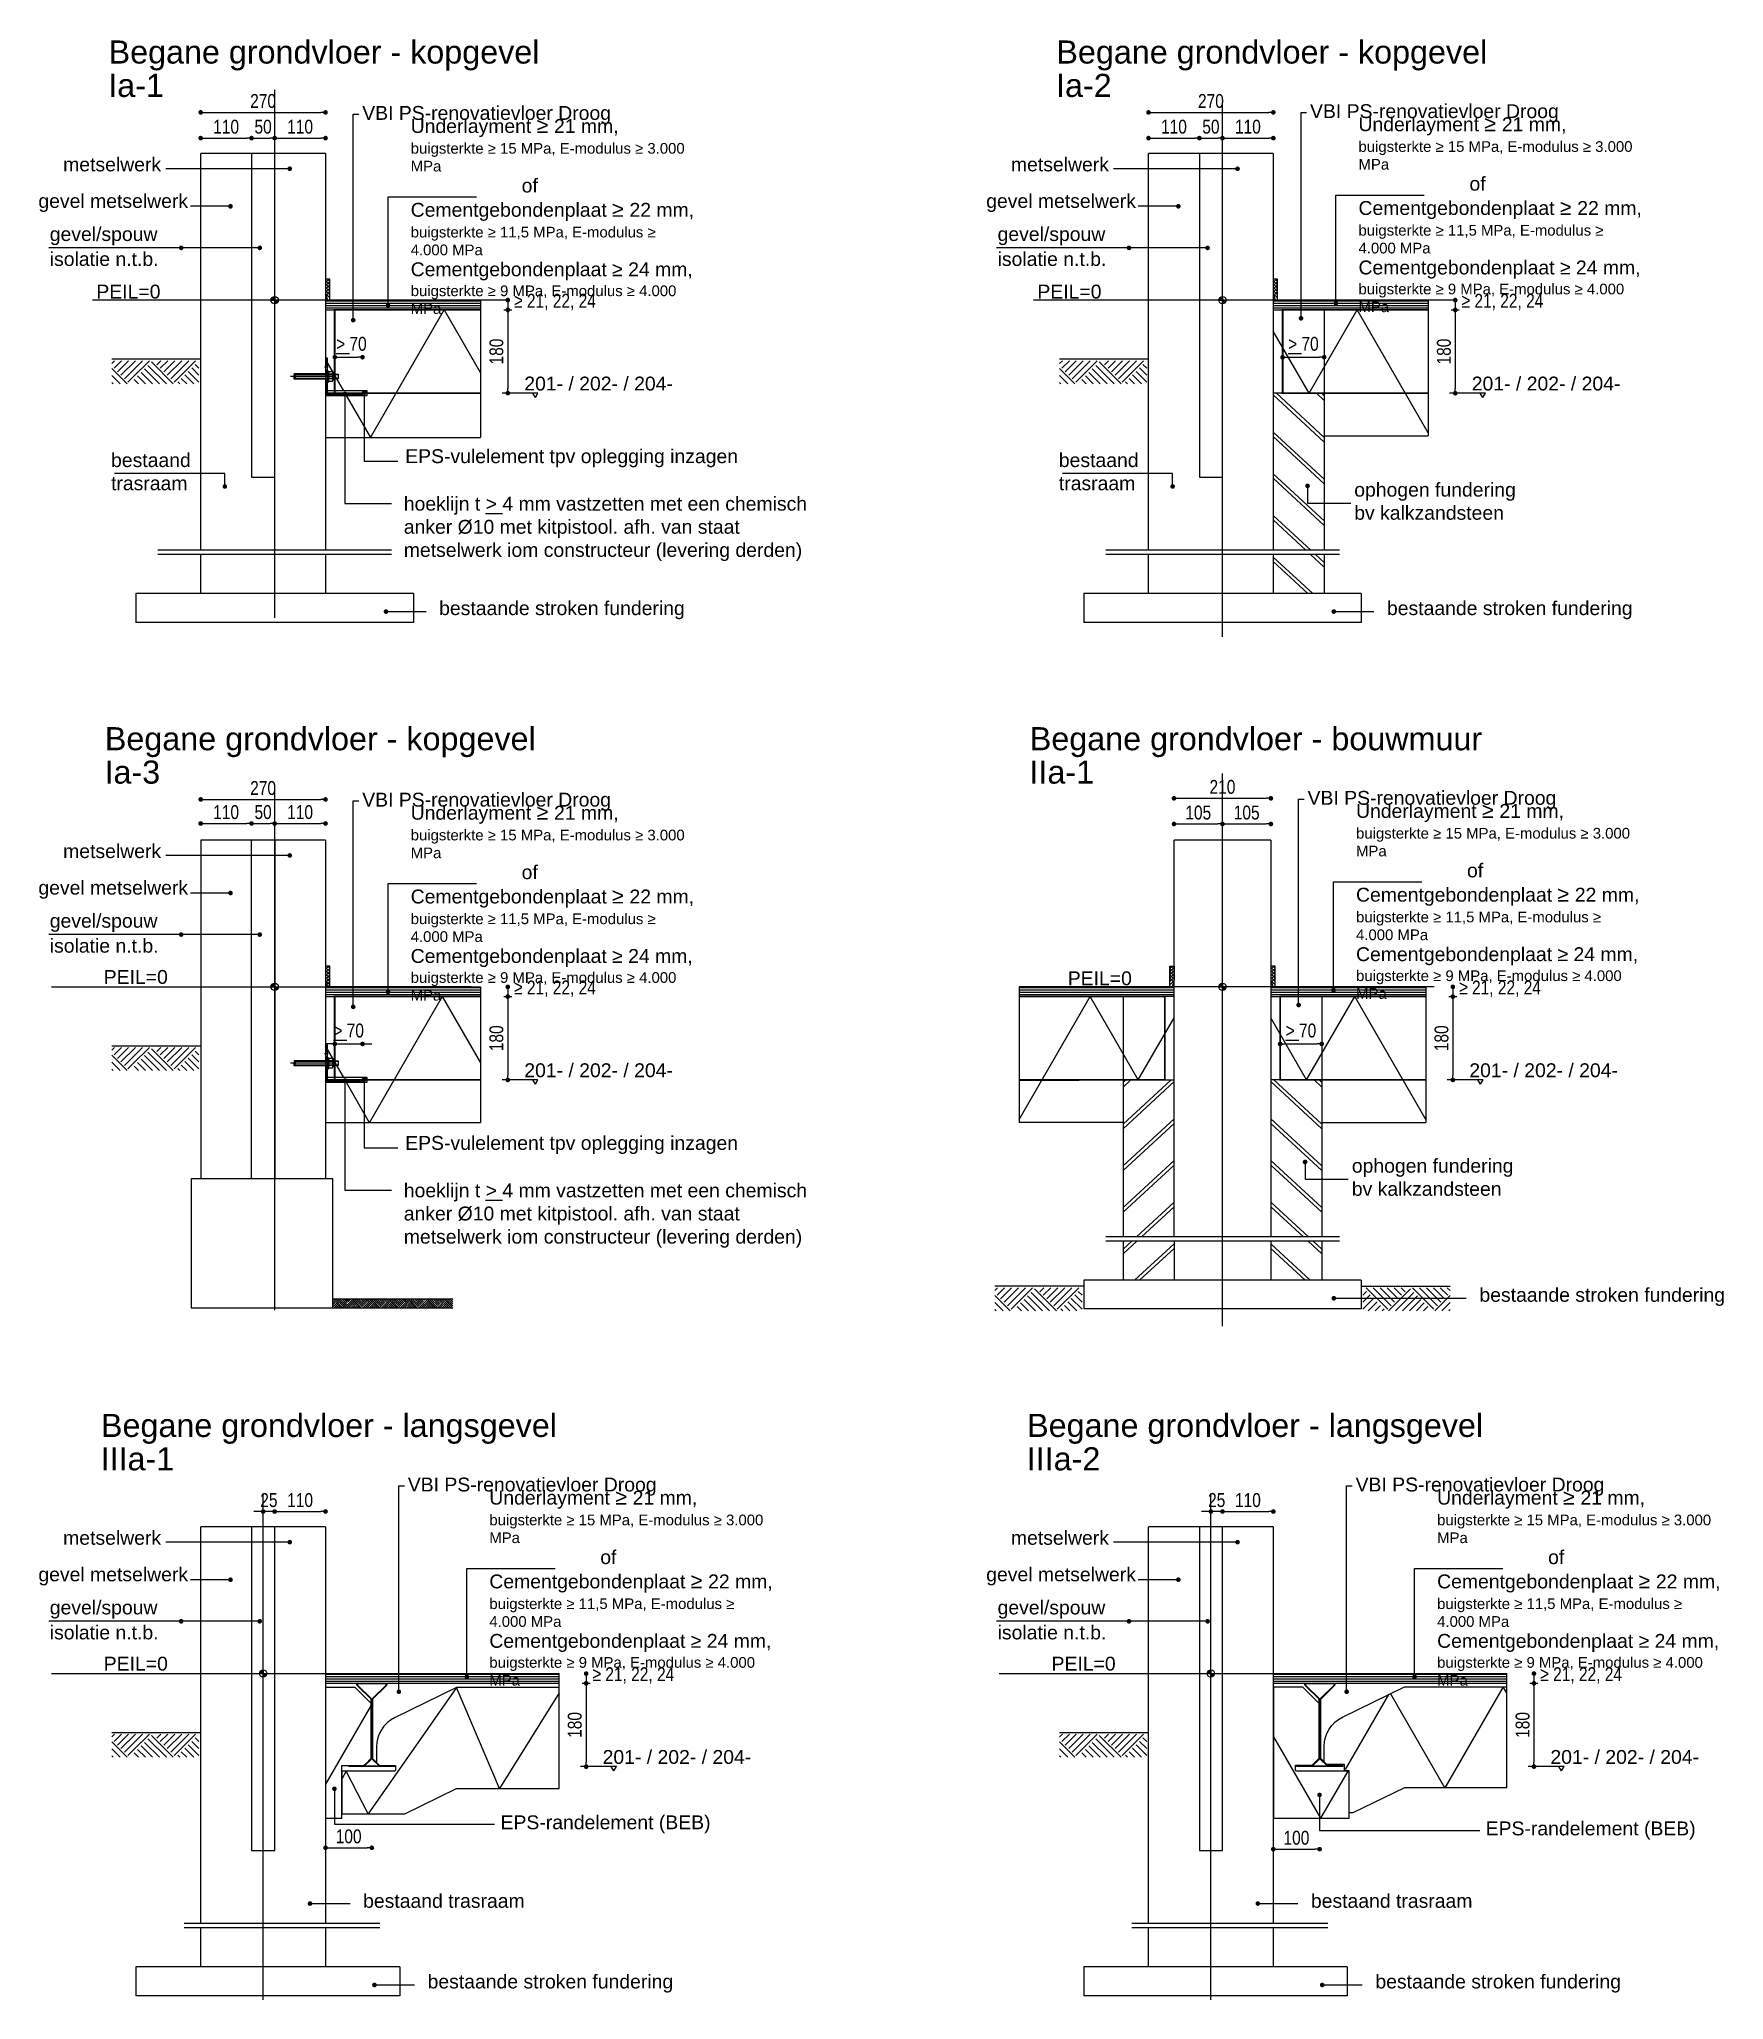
# Model space of a CAD drawing. Header units: millimetres. Extents: x -22194 to -10063, y -31051 to -11844.
# Drawn here: x -13707 to -10063, y -16084 to -11844 of the extents above; entities outside this region: 1.
import ezdxf

# ---------------------------------------------------------------- set-up
doc = ezdxf.new("R2010")
doc.units = ezdxf.units.MM
doc.header["$LTSCALE"] = 5
doc.header["$MEASUREMENT"] = 0
doc.linetypes.add('DASHED2', pattern=[0.375, 0.25, -0.125])
doc.linetypes.add('HIDDEN', pattern=[0.375, 0.25, -0.125])
doc.layers.add('maatvoering', color=7, linetype='Continuous')
doc.styles.add('ISO', font='arial.ttf', dxfattribs={"width": 0.8, "height": 30})
doc.styles.add('T13', font='arial.ttf', dxfattribs={"height": 13})
doc.styles.add('T25', font='arial.ttf', dxfattribs={"height": 15})
doc.dimstyles.new('RenDdetail', dxfattribs={"dimscale": 2.5, "dimtxt": 1, "dimasz": 1, "dimexe": 1, "dimexo": 3, "dimgap": 0.5, "dimtad": 0, "dimdec": 0, "dimzin": 1, "dimdsep": 46, "dimtxsty": 'T25', "dimblk1": 'DIMDOT', "dimblk2": 'DIMDOT', "dimsah": 1, "dimcen": 0, "dimse1": 1, "dimse2": 1, "dimclrd": 1, "dimclre": 141, "dimadec": 0, "dimazin": 0, "dimtfac": 1, "dimtdec": 0, "dimtix": 1, "dimtmove": 2, "dimatfit": 3, "dimfxl": 1, "dimtvp": 0.8, "dimtolj": 1, "dimtzin": 0, "dimarcsym": 0})
pattern_1 = [(0, (2044.7634, 300), (1e-15, 5), [])]

msp = doc.modelspace()

# ---------------------------------------------------------------- texts
at = {"layer": 'maatvoering', "color": 143, "linetype": 'Continuous', "true_color": 0x7aafdf, "style": 'T13'}
for s, p in [('Begane grondvloer - kopgevel', (-13556.6, -11897.1, 30)), ('Begane grondvloer - kopgevel', (-11506.6, -11897.1, 30)), ('Ia-1', (-13557.3, -11969.3, 30)), ('Ia-2', (-11507.3, -11969.3, 30)), ('Begane grondvloer - kopgevel', (-13564.7, -13382.1, 30)), ('Begane grondvloer - bouwmuur', (-11564.1, -13382.1, 30)), ('Ia-3', (-13565.4, -13454.3, 30)), ('IIa-1', (-11564.8, -13454.3, 30)), ('Begane grondvloer - langsgevel', (-13573.1, -14867.1, 30)), ('Begane grondvloer - langsgevel', (-11569.9, -14867.1, 30)), ('IIIa-1', (-13573.8, -14939.3, 30)), ('IIIa-2', (-11570.6, -14939.3, 30))]:
    msp.add_text(s, height=50, dxfattribs=at).set_placement(p)
at = {"layer": 'maatvoering', "linetype": 'Continuous', "style": 'T13'}
for s, p in [('metselwerk', (-13654.9, -12130.2)), ('metselwerk', (-11604.9, -12130.2)), ('gevel metselwerk', (-13708.4, -12209.2)), ('gevel metselwerk', (-11658.4, -12209.2)), ('gevel/spouw', (-13683.8, -12280.8)), ('gevel/spouw', (-11633.8, -12280.8)), ('isolatie n.t.b.', (-13683.8, -12334.8)), ('isolatie n.t.b.', (-11633.8, -12334.8)), ('PEIL=0', (-13583, -12405.2)), ('PEIL=0', (-11547.7, -12405.2)), ('201- / 202- / 204-', (-12657.5, -12604.1)), ('201- / 202- / 204-', (-10608.2, -12604.1)), ('metselwerk', (-13654.9, -13615.2)), ('gevel metselwerk', (-13708.4, -13694.2)), ('gevel/spouw', (-13683.8, -13765.8)), ('isolatie n.t.b.', (-13683.8, -13819.8)), ('PEIL=0', (-13567.1, -13887.3)), ('PEIL=0', (-11482, -13890.2)), ('201- / 202- / 204-', (-12657.5, -14089.1)), ('201- / 202- / 204-', (-10613.5, -14089.1)), ('metselwerk', (-13654.9, -15100.2)), ('metselwerk', (-11604.9, -15100.2)), ('gevel metselwerk', (-13708.4, -15179.2)), ('gevel metselwerk', (-11658.4, -15179.2)), ('gevel/spouw', (-13683.8, -15250.8)), ('gevel/spouw', (-11633.8, -15250.8)), ('isolatie n.t.b.', (-13683.8, -15304.8)), ('isolatie n.t.b.', (-11633.8, -15304.8)), ('PEIL=0', (-13567.1, -15372.3)), ('PEIL=0', (-11517.1, -15372.3)), ('201- / 202- / 204-', (-12488.1, -15574.1)), ('201- / 202- / 204-', (-10438.1, -15574.1))]:
    msp.add_text(s, height=30, dxfattribs=at).set_placement(p)
at = {"layer": 'maatvoering', "linetype": 'Continuous', "style": 'T13', "width": 0.8}
for p in [(-12679.5, -12425), (-10630.2, -12425), (-12679.5, -13910), (-10635.4, -13910), (-12510, -15395), (-10460, -15395)]:
    msp.add_text('≥ 21, 22, 24', height=30, dxfattribs=at).set_placement(p)
at = {"layer": 'maatvoering', "linetype": 'Continuous', "char_height": 30, "attachment_point": 4, "style": 'T13'}
for s, insert, width in [('VBI PS-renovatievloer Droog', (-13008, -12008.4), 591.804), ('VBI PS-renovatievloer Droog', (-10958, -12004.5), 591.804), ('Underlayment {\\H1.08333x;≥ }21 mm,\\P{\\H0.76923x;buigsterkte ≥ 15 MPa, E-modulus ≥ 3.000 MPa\\P^I}^Iof\\PCementgebondenplaat {\\H1.08333x;≥ }22 mm,\\P{\\H0.76923x;buigsterkte ≥ 11,5 MPa, E-modulus ≥ 4.000 MPa\\P}Cementgebondenplaat ≥ 24 mm,\\P{\\H0.76923x;buigsterkte ≥ 9 MPa, E-modulus ≥ 4.000 MPa}', (-12903.2, -12226.8), 591.804), ('Underlayment {\\H1.08333x;≥ }21 mm,\\P{\\H0.76923x;buigsterkte ≥ 15 MPa, E-modulus ≥ 3.000 MPa\\P^I}^Iof\\PCementgebondenplaat {\\H1.08333x;≥ }22 mm,\\P{\\H0.76923x;buigsterkte ≥ 11,5 MPa, E-modulus ≥ 4.000 MPa\\P}Cementgebondenplaat ≥ 24 mm,\\P{\\H0.76923x;buigsterkte ≥ 9 MPa, E-modulus ≥ 4.000 MPa}', (-10853.2, -12222.9), 591.804), ('bestaand\\Ptrasraam', (-13551.3, -12779.9), 591.804), ('{\\fArial|b0|i0|c238|p34;\\P}EPS-vulelement tpv oplegging inzagen  ', (-12915, -12725.7), 725.65), ('bestaand\\Ptrasraam', (-11501.3, -12779.9), 591.804), ('ophogen fundering \\Pbv kalkzandsteen', (-10862.4, -12843.8), 591.804), ('{\\fArial|b0|i0|c238|p34;hoeklijn} t {\\L>} 4 mm vastzetten met een chemisch anker %%C10 met kitpistool. afh. van staat metselwerk iom constructeur (levering derden){\\fArial|b0|i0|c238|p34; }', (-12918.1, -12903.4), 883.291), ('bestaande stroken fundering', (-12841.6, -13079.3), 591.804), ('bestaande stroken fundering', (-10791.6, -13079.3), 591.804), ('VBI PS-renovatievloer Droog', (-13008, -13493.4), 591.804), ('VBI PS-renovatievloer Droog', (-10963.3, -13489.5), 591.804), ('Underlayment {\\H1.08333x;≥ }21 mm,\\P{\\H0.76923x;buigsterkte ≥ 15 MPa, E-modulus ≥ 3.000 MPa\\P^I}^Iof\\PCementgebondenplaat {\\H1.08333x;≥ }22 mm,\\P{\\H0.76923x;buigsterkte ≥ 11,5 MPa, E-modulus ≥ 4.000 MPa\\P}Cementgebondenplaat ≥ 24 mm,\\P{\\H0.76923x;buigsterkte ≥ 9 MPa, E-modulus ≥ 4.000 MPa}', (-12903.2, -13711.8), 591.804), ('Underlayment {\\H1.08333x;≥ }21 mm,\\P{\\H0.76923x;buigsterkte ≥ 15 MPa, E-modulus ≥ 3.000 MPa\\P^I}^Iof\\PCementgebondenplaat {\\H1.08333x;≥ }22 mm,\\P{\\H0.76923x;buigsterkte ≥ 11,5 MPa, E-modulus ≥ 4.000 MPa\\P}Cementgebondenplaat ≥ 24 mm,\\P{\\H0.76923x;buigsterkte ≥ 9 MPa, E-modulus ≥ 4.000 MPa}', (-10858.5, -13707.9), 591.804), ('{\\fArial|b0|i0|c238|p34;\\P}EPS-vulelement tpv oplegging inzagen  ', (-12915, -14210.7), 725.65), ('ophogen fundering \\Pbv kalkzandsteen', (-10867.6, -14305.8), 591.804), ('{\\fArial|b0|i0|c238|p34;hoeklijn} t {\\L>} 4 mm vastzetten met een chemisch anker %%C10 met kitpistool. afh. van staat metselwerk iom constructeur (levering derden){\\fArial|b0|i0|c238|p34; }', (-12918.1, -14388.4), 883.291), ('bestaande stroken fundering', (-10591.6, -14564.3), 591.804), ('VBI PS-renovatievloer Droog', (-12909.4, -14974.5), 591.804), ('VBI PS-renovatievloer Droog', (-10859.4, -14974.5), 591.804), ('Underlayment {\\H1.08333x;≥ }21 mm,\\P{\\H0.76923x;buigsterkte ≥ 15 MPa, E-modulus ≥ 3.000 MPa\\P^I}^Iof\\PCementgebondenplaat {\\H1.08333x;≥ }22 mm,\\P{\\H0.76923x;buigsterkte ≥ 11,5 MPa, E-modulus ≥ 4.000 MPa\\P}Cementgebondenplaat ≥ 24 mm,\\P{\\H0.76923x;buigsterkte ≥ 9 MPa, E-modulus ≥ 4.000 MPa}', (-12733.1, -15192.9), 591.804), ('Underlayment {\\H1.08333x;≥ }21 mm,\\P{\\H0.76923x;buigsterkte ≥ 15 MPa, E-modulus ≥ 3.000 MPa\\P^I}^Iof\\PCementgebondenplaat {\\H1.08333x;≥ }22 mm,\\P{\\H0.76923x;buigsterkte ≥ 11,5 MPa, E-modulus ≥ 4.000 MPa\\P}Cementgebondenplaat ≥ 24 mm,\\P{\\H0.76923x;buigsterkte ≥ 9 MPa, E-modulus ≥ 4.000 MPa}', (-10683.1, -15192.9), 591.804), ('{\\fArial|b0|i0|c238|p34;\\P}EPS-randelement (BEB)', (-12708.8, -15679.9), 591.804), ('{\\fArial|b0|i0|c238|p34;\\P}EPS-randelement (BEB)', (-10578.1, -15693.1), 591.804), ('bestaand trasraam', (-13006.1, -15870.5), 591.804), ('bestaand trasraam', (-10956.1, -15870.5), 591.804), ('bestaande stroken fundering', (-12866.6, -16049.2), 591.804), ('bestaande stroken fundering', (-10816.6, -16049.2), 591.804), ('{\\fArial|b0|i0|c238|p34;\\P}EPS-randelement (BEB)', (-22197.6, -31006.1), 591.804)]:
    msp.add_mtext(s, dxfattribs=dict(at, insert=insert, width=width))

# ---------------------------------------------------------------- blocks, each defined once
blk = doc.blocks.new('_DOT')
at = {"color": 0, "linetype": 'ByBlock'}
blk.add_line((-0.5, 0), (-1, 0), dxfattribs=at)
at = {"color": 0, "linetype": 'ByBlock', "const_width": 0.5}
blk.add_lwpolyline([(-0.25, 0, 1), (0.25, 0, 1)], format="xyb", close=True, dxfattribs=at)
blk = doc.blocks.new('*D5')
at = {"layer": 'Defpoints', "color": 0, "linetype": 'Continuous', "transparency": 16777216}
for p in [(-11197.4, -12058.3), (-11307.4, -12091.7), (-11197.4, -12091.7)]:
    blk.add_point(p, dxfattribs=at)
at = {"layer": 'maatvoering', "color": 0, "linetype": 'Continuous', "lineweight": -2, "transparency": 16777216}
blk.add_line((-11297.4, -12058.3), (-11207.4, -12058.3), dxfattribs=at)
at = {"layer": 'maatvoering', "color": 0, "linetype": 'Continuous', "lineweight": -2, "transparency": 16777216, "xscale": 10, "yscale": 10, "zscale": 10, "rotation": 180}
blk.add_blockref('_DOT', (-11307.4, -12058.3), dxfattribs=at)
at = {"layer": 'maatvoering', "color": 0, "linetype": 'Continuous', "lineweight": -2, "transparency": 16777216, "xscale": 10, "yscale": 10, "zscale": 10}
blk.add_blockref('_DOT', (-11197.4, -12058.3), dxfattribs=at)
at = {"layer": 'maatvoering', "color": 0, "linetype": 'Continuous', "transparency": 16777216, "insert": (-11252.4, -12033.8), "char_height": 30, "attachment_point": 5, "style": 'ISO'}
blk.add_mtext('\\A1;110', dxfattribs=at)
blk = doc.blocks.new('*D6')
at = {"layer": 'Defpoints', "color": 0, "linetype": 'Continuous', "transparency": 16777216}
for p in [(-11147.4, -12058.3), (-11197.4, -12091.7), (-11147.4, -12091.7)]:
    blk.add_point(p, dxfattribs=at)
at = {"layer": 'maatvoering', "color": 0, "linetype": 'Continuous', "lineweight": -2, "transparency": 16777216}
blk.add_line((-11187.4, -12058.3), (-11157.4, -12058.3), dxfattribs=at)
at = {"layer": 'maatvoering', "color": 0, "linetype": 'Continuous', "lineweight": -2, "transparency": 16777216, "xscale": 10, "yscale": 10, "zscale": 10, "rotation": 180}
blk.add_blockref('_DOT', (-11197.4, -12058.3), dxfattribs=at)
at = {"layer": 'maatvoering', "color": 0, "linetype": 'Continuous', "lineweight": -2, "transparency": 16777216, "xscale": 10, "yscale": 10, "zscale": 10}
blk.add_blockref('_DOT', (-11147.4, -12058.3), dxfattribs=at)
at = {"layer": 'maatvoering', "color": 0, "linetype": 'Continuous', "transparency": 16777216, "insert": (-11172.4, -12033.8), "char_height": 30, "attachment_point": 5, "style": 'ISO'}
blk.add_mtext('\\A1;50', dxfattribs=at)
blk = doc.blocks.new('*D7')
at = {"layer": 'Defpoints', "color": 0, "linetype": 'Continuous', "transparency": 16777216}
for p in [(-11037.4, -12058.3), (-11147.4, -12091.7), (-11037.4, -12091.7)]:
    blk.add_point(p, dxfattribs=at)
at = {"layer": 'maatvoering', "color": 0, "linetype": 'Continuous', "lineweight": -2, "transparency": 16777216}
blk.add_line((-11137.4, -12058.3), (-11047.4, -12058.3), dxfattribs=at)
at = {"layer": 'maatvoering', "color": 0, "linetype": 'Continuous', "lineweight": -2, "transparency": 16777216, "xscale": 10, "yscale": 10, "zscale": 10, "rotation": 180}
blk.add_blockref('_DOT', (-11147.4, -12058.3), dxfattribs=at)
at = {"layer": 'maatvoering', "color": 0, "linetype": 'Continuous', "lineweight": -2, "transparency": 16777216, "xscale": 10, "yscale": 10, "zscale": 10}
blk.add_blockref('_DOT', (-11037.4, -12058.3), dxfattribs=at)
at = {"layer": 'maatvoering', "color": 0, "linetype": 'Continuous', "transparency": 16777216, "insert": (-11092.4, -12033.8), "char_height": 30, "attachment_point": 5, "style": 'ISO'}
blk.add_mtext('\\A1;110', dxfattribs=at)
blk = doc.blocks.new('*D8')
at = {"layer": 'Defpoints', "color": 0, "linetype": 'Continuous', "transparency": 16777216}
for p in [(-11037.4, -12002.7), (-11307.4, -12071.7), (-11037.4, -12071.7)]:
    blk.add_point(p, dxfattribs=at)
at = {"layer": 'maatvoering', "color": 0, "linetype": 'Continuous', "lineweight": -2, "transparency": 16777216}
blk.add_line((-11297.4, -12002.7), (-11047.4, -12002.7), dxfattribs=at)
at = {"layer": 'maatvoering', "color": 0, "linetype": 'Continuous', "lineweight": -2, "transparency": 16777216, "xscale": 10, "yscale": 10, "zscale": 10, "rotation": 180}
blk.add_blockref('_DOT', (-11307.4, -12002.7), dxfattribs=at)
at = {"layer": 'maatvoering', "color": 0, "linetype": 'Continuous', "lineweight": -2, "transparency": 16777216, "xscale": 10, "yscale": 10, "zscale": 10}
blk.add_blockref('_DOT', (-11037.4, -12002.7), dxfattribs=at)
at = {"layer": 'maatvoering', "color": 0, "linetype": 'Continuous', "transparency": 16777216, "insert": (-11172.4, -11978.2), "char_height": 30, "attachment_point": 5, "style": 'ISO'}
blk.add_mtext('\\A1;270', dxfattribs=at)
blk = doc.blocks.new('*D4')
at = {"layer": 'Defpoints', "color": 0, "linetype": 'Continuous', "transparency": 16777216}
for p in [(-13087.4, -15028.3), (-13197.4, -15061.7), (-13087.4, -15061.7)]:
    blk.add_point(p, dxfattribs=at)
at = {"layer": 'maatvoering', "color": 0, "linetype": 'Continuous', "lineweight": -2, "transparency": 16777216}
blk.add_line((-13187.4, -15028.3), (-13097.4, -15028.3), dxfattribs=at)
at = {"layer": 'maatvoering', "color": 0, "linetype": 'Continuous', "lineweight": -2, "transparency": 16777216, "xscale": 10, "yscale": 10, "zscale": 10, "rotation": 180}
blk.add_blockref('_DOT', (-13197.4, -15028.3), dxfattribs=at)
at = {"layer": 'maatvoering', "color": 0, "linetype": 'Continuous', "lineweight": -2, "transparency": 16777216, "xscale": 10, "yscale": 10, "zscale": 10}
blk.add_blockref('_DOT', (-13087.4, -15028.3), dxfattribs=at)
at = {"layer": 'maatvoering', "color": 0, "linetype": 'Continuous', "transparency": 16777216, "insert": (-13142.4, -15003.8), "char_height": 30, "attachment_point": 5, "style": 'ISO'}
blk.add_mtext('\\A1;110', dxfattribs=at)
blk = doc.blocks.new('*D9')
at = {"layer": 'Defpoints', "color": 0, "linetype": 'Continuous', "transparency": 16777216}
for p in [(-13222.4, -15028.3), (-13222.4, -15061.7), (-13197.4, -15061.7)]:
    blk.add_point(p, dxfattribs=at)
at = {"layer": 'maatvoering', "color": 0, "linetype": 'Continuous', "lineweight": -2, "transparency": 16777216}
for p, q in [((-13232.4, -15028.3), (-13242.4, -15028.3)), ((-13197.4, -15028.3), (-13222.4, -15028.3)), ((-13187.4, -15028.3), (-13177.4, -15028.3))]:
    blk.add_line(p, q, dxfattribs=at)
at = {"layer": 'maatvoering', "color": 0, "linetype": 'Continuous', "lineweight": -2, "transparency": 16777216, "xscale": 10, "yscale": 10, "zscale": 10}
blk.add_blockref('_DOT', (-13222.4, -15028.3), dxfattribs=at)
at = {"layer": 'maatvoering', "color": 0, "linetype": 'Continuous', "lineweight": -2, "transparency": 16777216, "xscale": 10, "yscale": 10, "zscale": 10, "rotation": 180}
blk.add_blockref('_DOT', (-13197.4, -15028.3), dxfattribs=at)
at = {"layer": 'maatvoering', "color": 0, "linetype": 'Continuous', "transparency": 16777216, "insert": (-13209.9, -15003.8), "char_height": 30, "attachment_point": 5, "style": 'ISO'}
blk.add_mtext('\\A1;25', dxfattribs=at)
blk = doc.blocks.new('*D10')
at = {"layer": 'Defpoints', "color": 0, "linetype": 'Continuous', "transparency": 16777216}
for p in [(-10927.4, -12532.2), (-11017.4, -12587.9), (-10927.4, -12559.5)]:
    blk.add_point(p, dxfattribs=at)
at = {"layer": 'maatvoering', "color": 0, "linetype": 'Continuous', "lineweight": -2, "transparency": 16777216}
blk.add_line((-11007.4, -12532.2), (-10937.4, -12532.2), dxfattribs=at)
at = {"layer": 'maatvoering', "color": 0, "linetype": 'Continuous', "lineweight": -2, "transparency": 16777216, "xscale": 10, "yscale": 10, "zscale": 10, "rotation": 180}
blk.add_blockref('_DOT', (-11017.4, -12532.2), dxfattribs=at)
at = {"layer": 'maatvoering', "color": 0, "linetype": 'Continuous', "lineweight": -2, "transparency": 16777216, "xscale": 10, "yscale": 10, "zscale": 10}
blk.add_blockref('_DOT', (-10927.4, -12532.2), dxfattribs=at)
at = {"layer": 'maatvoering', "color": 0, "linetype": 'Continuous', "transparency": 16777216, "insert": (-10972.4, -12503.3), "char_height": 30, "attachment_point": 5, "style": 'ISO'}
blk.add_mtext('\\A1;{\\L>} 70', dxfattribs=at)
blk = doc.blocks.new('*D11')
at = {"layer": 'Defpoints', "color": 0, "linetype": 'Continuous', "transparency": 16777216}
for p in [(-11147.4, -13541.5), (-11147.4, -13544.9), (-11252.2, -13576.7)]:
    blk.add_point(p, dxfattribs=at)
at = {"layer": 'maatvoering', "color": 0, "linetype": 'Continuous', "lineweight": -2, "transparency": 16777216}
blk.add_line((-11242.2, -13541.5), (-11157.4, -13541.5), dxfattribs=at)
at = {"layer": 'maatvoering', "color": 0, "linetype": 'Continuous', "lineweight": -2, "transparency": 16777216, "xscale": 10, "yscale": 10, "zscale": 10, "rotation": 180}
blk.add_blockref('_DOT', (-11252.2, -13541.5), dxfattribs=at)
at = {"layer": 'maatvoering', "color": 0, "linetype": 'Continuous', "lineweight": -2, "transparency": 16777216, "xscale": 10, "yscale": 10, "zscale": 10}
blk.add_blockref('_DOT', (-11147.4, -13541.5), dxfattribs=at)
at = {"layer": 'maatvoering', "color": 0, "linetype": 'Continuous', "transparency": 16777216, "insert": (-11199.8, -13517), "char_height": 30, "attachment_point": 5, "style": 'ISO'}
blk.add_mtext('\\A1;105', dxfattribs=at)
blk = doc.blocks.new('*D12')
at = {"layer": 'Defpoints', "color": 0, "linetype": 'Continuous', "transparency": 16777216}
for p in [(-11147.4, -13544.9), (-11042.7, -13541.5), (-11042.7, -13576.7)]:
    blk.add_point(p, dxfattribs=at)
at = {"layer": 'maatvoering', "color": 0, "linetype": 'Continuous', "lineweight": -2, "transparency": 16777216}
blk.add_line((-11137.4, -13541.5), (-11052.7, -13541.5), dxfattribs=at)
at = {"layer": 'maatvoering', "color": 0, "linetype": 'Continuous', "lineweight": -2, "transparency": 16777216, "xscale": 10, "yscale": 10, "zscale": 10, "rotation": 180}
blk.add_blockref('_DOT', (-11147.4, -13541.5), dxfattribs=at)
at = {"layer": 'maatvoering', "color": 0, "linetype": 'Continuous', "lineweight": -2, "transparency": 16777216, "xscale": 10, "yscale": 10, "zscale": 10}
blk.add_blockref('_DOT', (-11042.7, -13541.5), dxfattribs=at)
at = {"layer": 'maatvoering', "color": 0, "linetype": 'Continuous', "transparency": 16777216, "insert": (-11095, -13517), "char_height": 30, "attachment_point": 5, "style": 'ISO'}
blk.add_mtext('\\A1;105', dxfattribs=at)
blk = doc.blocks.new('*D13')
at = {"layer": 'Defpoints', "color": 0, "linetype": 'Continuous', "transparency": 16777216}
for p in [(-11042.7, -13486), (-11252.2, -13556.7), (-11042.7, -13556.7)]:
    blk.add_point(p, dxfattribs=at)
at = {"layer": 'maatvoering', "color": 0, "linetype": 'Continuous', "lineweight": -2, "transparency": 16777216}
blk.add_line((-11242.2, -13486), (-11052.7, -13486), dxfattribs=at)
at = {"layer": 'maatvoering', "color": 0, "linetype": 'Continuous', "lineweight": -2, "transparency": 16777216, "xscale": 10, "yscale": 10, "zscale": 10, "rotation": 180}
blk.add_blockref('_DOT', (-11252.2, -13486), dxfattribs=at)
at = {"layer": 'maatvoering', "color": 0, "linetype": 'Continuous', "lineweight": -2, "transparency": 16777216, "xscale": 10, "yscale": 10, "zscale": 10}
blk.add_blockref('_DOT', (-11042.7, -13486), dxfattribs=at)
at = {"layer": 'maatvoering', "color": 0, "linetype": 'Continuous', "transparency": 16777216, "insert": (-11147.4, -13461.5), "char_height": 30, "attachment_point": 5, "style": 'ISO'}
blk.add_mtext('\\A1;210', dxfattribs=at)
blk = doc.blocks.new('*D14')
at = {"layer": 'Defpoints', "color": 0, "linetype": 'Continuous', "transparency": 16777216}
for p in [(-13247.4, -12058.3), (-13357.4, -12091.7), (-13247.4, -12091.7)]:
    blk.add_point(p, dxfattribs=at)
at = {"layer": 'maatvoering', "color": 0, "linetype": 'Continuous', "lineweight": -2, "transparency": 16777216}
blk.add_line((-13347.4, -12058.3), (-13257.4, -12058.3), dxfattribs=at)
at = {"layer": 'maatvoering', "color": 0, "linetype": 'Continuous', "lineweight": -2, "transparency": 16777216, "xscale": 10, "yscale": 10, "zscale": 10, "rotation": 180}
blk.add_blockref('_DOT', (-13357.4, -12058.3), dxfattribs=at)
at = {"layer": 'maatvoering', "color": 0, "linetype": 'Continuous', "lineweight": -2, "transparency": 16777216, "xscale": 10, "yscale": 10, "zscale": 10}
blk.add_blockref('_DOT', (-13247.4, -12058.3), dxfattribs=at)
at = {"layer": 'maatvoering', "color": 0, "linetype": 'Continuous', "transparency": 16777216, "insert": (-13302.4, -12033.8), "char_height": 30, "attachment_point": 5, "style": 'ISO'}
blk.add_mtext('\\A1;110', dxfattribs=at)
blk = doc.blocks.new('*D15')
at = {"layer": 'Defpoints', "color": 0, "linetype": 'Continuous', "transparency": 16777216}
for p in [(-13197.4, -12058.3), (-13247.4, -12091.7), (-13197.4, -12091.7)]:
    blk.add_point(p, dxfattribs=at)
at = {"layer": 'maatvoering', "color": 0, "linetype": 'Continuous', "lineweight": -2, "transparency": 16777216}
blk.add_line((-13237.4, -12058.3), (-13207.4, -12058.3), dxfattribs=at)
at = {"layer": 'maatvoering', "color": 0, "linetype": 'Continuous', "lineweight": -2, "transparency": 16777216, "xscale": 10, "yscale": 10, "zscale": 10, "rotation": 180}
blk.add_blockref('_DOT', (-13247.4, -12058.3), dxfattribs=at)
at = {"layer": 'maatvoering', "color": 0, "linetype": 'Continuous', "lineweight": -2, "transparency": 16777216, "xscale": 10, "yscale": 10, "zscale": 10}
blk.add_blockref('_DOT', (-13197.4, -12058.3), dxfattribs=at)
at = {"layer": 'maatvoering', "color": 0, "linetype": 'Continuous', "transparency": 16777216, "insert": (-13222.4, -12033.8), "char_height": 30, "attachment_point": 5, "style": 'ISO'}
blk.add_mtext('\\A1;50', dxfattribs=at)
blk = doc.blocks.new('*D16')
at = {"layer": 'Defpoints', "color": 0, "linetype": 'Continuous', "transparency": 16777216}
for p in [(-13087.4, -12058.3), (-13197.4, -12091.7), (-13087.4, -12091.7)]:
    blk.add_point(p, dxfattribs=at)
at = {"layer": 'maatvoering', "color": 0, "linetype": 'Continuous', "lineweight": -2, "transparency": 16777216}
blk.add_line((-13187.4, -12058.3), (-13097.4, -12058.3), dxfattribs=at)
at = {"layer": 'maatvoering', "color": 0, "linetype": 'Continuous', "lineweight": -2, "transparency": 16777216, "xscale": 10, "yscale": 10, "zscale": 10, "rotation": 180}
blk.add_blockref('_DOT', (-13197.4, -12058.3), dxfattribs=at)
at = {"layer": 'maatvoering', "color": 0, "linetype": 'Continuous', "lineweight": -2, "transparency": 16777216, "xscale": 10, "yscale": 10, "zscale": 10}
blk.add_blockref('_DOT', (-13087.4, -12058.3), dxfattribs=at)
at = {"layer": 'maatvoering', "color": 0, "linetype": 'Continuous', "transparency": 16777216, "insert": (-13142.4, -12033.8), "char_height": 30, "attachment_point": 5, "style": 'ISO'}
blk.add_mtext('\\A1;110', dxfattribs=at)
blk = doc.blocks.new('*D17')
at = {"layer": 'Defpoints', "color": 0, "linetype": 'Continuous', "transparency": 16777216}
for p in [(-13087.4, -12002.7), (-13357.4, -12071.7), (-13087.4, -12071.7)]:
    blk.add_point(p, dxfattribs=at)
at = {"layer": 'maatvoering', "color": 0, "linetype": 'Continuous', "lineweight": -2, "transparency": 16777216}
blk.add_line((-13347.4, -12002.7), (-13097.4, -12002.7), dxfattribs=at)
at = {"layer": 'maatvoering', "color": 0, "linetype": 'Continuous', "lineweight": -2, "transparency": 16777216, "xscale": 10, "yscale": 10, "zscale": 10, "rotation": 180}
blk.add_blockref('_DOT', (-13357.4, -12002.7), dxfattribs=at)
at = {"layer": 'maatvoering', "color": 0, "linetype": 'Continuous', "lineweight": -2, "transparency": 16777216, "xscale": 10, "yscale": 10, "zscale": 10}
blk.add_blockref('_DOT', (-13087.4, -12002.7), dxfattribs=at)
at = {"layer": 'maatvoering', "color": 0, "linetype": 'Continuous', "transparency": 16777216, "insert": (-13222.4, -11978.2), "char_height": 30, "attachment_point": 5, "style": 'ISO'}
blk.add_mtext('\\A1;270', dxfattribs=at)
blk = doc.blocks.new('*D18')
at = {"layer": 'Defpoints', "color": 0, "linetype": 'Continuous', "transparency": 16777216}
for p in [(-13357.4, -13559.7), (-13247.4, -13540.5), (-13247.4, -13559.7)]:
    blk.add_point(p, dxfattribs=at)
at = {"layer": 'maatvoering', "color": 0, "linetype": 'Continuous', "lineweight": -2, "transparency": 16777216}
blk.add_line((-13347.4, -13540.5), (-13257.4, -13540.5), dxfattribs=at)
at = {"layer": 'maatvoering', "color": 0, "linetype": 'Continuous', "lineweight": -2, "transparency": 16777216, "xscale": 10, "yscale": 10, "zscale": 10, "rotation": 180}
blk.add_blockref('_DOT', (-13357.4, -13540.5), dxfattribs=at)
at = {"layer": 'maatvoering', "color": 0, "linetype": 'Continuous', "lineweight": -2, "transparency": 16777216, "xscale": 10, "yscale": 10, "zscale": 10}
blk.add_blockref('_DOT', (-13247.4, -13540.5), dxfattribs=at)
at = {"layer": 'maatvoering', "color": 0, "linetype": 'Continuous', "transparency": 16777216, "insert": (-13302.4, -13516), "char_height": 30, "attachment_point": 5, "style": 'ISO'}
blk.add_mtext('\\A1;110', dxfattribs=at)
blk = doc.blocks.new('*D19')
at = {"layer": 'Defpoints', "color": 0, "linetype": 'Continuous', "transparency": 16777216}
for p in [(-13197.4, -13559.7), (-13087.4, -13540.5), (-13087.4, -13559.7)]:
    blk.add_point(p, dxfattribs=at)
at = {"layer": 'maatvoering', "color": 0, "linetype": 'Continuous', "lineweight": -2, "transparency": 16777216}
blk.add_line((-13187.4, -13540.5), (-13097.4, -13540.5), dxfattribs=at)
at = {"layer": 'maatvoering', "color": 0, "linetype": 'Continuous', "lineweight": -2, "transparency": 16777216, "xscale": 10, "yscale": 10, "zscale": 10, "rotation": 180}
blk.add_blockref('_DOT', (-13197.4, -13540.5), dxfattribs=at)
at = {"layer": 'maatvoering', "color": 0, "linetype": 'Continuous', "lineweight": -2, "transparency": 16777216, "xscale": 10, "yscale": 10, "zscale": 10}
blk.add_blockref('_DOT', (-13087.4, -13540.5), dxfattribs=at)
at = {"layer": 'maatvoering', "color": 0, "linetype": 'Continuous', "transparency": 16777216, "insert": (-13142.4, -13516), "char_height": 30, "attachment_point": 5, "style": 'ISO'}
blk.add_mtext('\\A1;110', dxfattribs=at)
blk = doc.blocks.new('*D20')
at = {"layer": 'Defpoints', "color": 0, "linetype": 'Continuous', "transparency": 16777216}
for p in [(-13247.4, -13559.7), (-13197.4, -13540.5), (-13197.4, -13559.7)]:
    blk.add_point(p, dxfattribs=at)
at = {"layer": 'maatvoering', "color": 0, "linetype": 'Continuous', "lineweight": -2, "transparency": 16777216}
blk.add_line((-13237.4, -13540.5), (-13207.4, -13540.5), dxfattribs=at)
at = {"layer": 'maatvoering', "color": 0, "linetype": 'Continuous', "lineweight": -2, "transparency": 16777216, "xscale": 10, "yscale": 10, "zscale": 10, "rotation": 180}
blk.add_blockref('_DOT', (-13247.4, -13540.5), dxfattribs=at)
at = {"layer": 'maatvoering', "color": 0, "linetype": 'Continuous', "lineweight": -2, "transparency": 16777216, "xscale": 10, "yscale": 10, "zscale": 10}
blk.add_blockref('_DOT', (-13197.4, -13540.5), dxfattribs=at)
at = {"layer": 'maatvoering', "color": 0, "linetype": 'Continuous', "transparency": 16777216, "insert": (-13222.4, -13516), "char_height": 30, "attachment_point": 5, "style": 'ISO'}
blk.add_mtext('\\A1;50', dxfattribs=at)
blk = doc.blocks.new('*D21')
at = {"layer": 'Defpoints', "color": 0, "linetype": 'Continuous', "transparency": 16777216}
for p in [(-13087.4, -13488.4), (-13357.4, -13539.7), (-13087.4, -13539.7)]:
    blk.add_point(p, dxfattribs=at)
at = {"layer": 'maatvoering', "color": 0, "linetype": 'Continuous', "lineweight": -2, "transparency": 16777216}
blk.add_line((-13347.4, -13488.4), (-13097.4, -13488.4), dxfattribs=at)
at = {"layer": 'maatvoering', "color": 0, "linetype": 'Continuous', "lineweight": -2, "transparency": 16777216, "xscale": 10, "yscale": 10, "zscale": 10, "rotation": 180}
blk.add_blockref('_DOT', (-13357.4, -13488.4), dxfattribs=at)
at = {"layer": 'maatvoering', "color": 0, "linetype": 'Continuous', "lineweight": -2, "transparency": 16777216, "xscale": 10, "yscale": 10, "zscale": 10}
blk.add_blockref('_DOT', (-13087.4, -13488.4), dxfattribs=at)
at = {"layer": 'maatvoering', "color": 0, "linetype": 'Continuous', "transparency": 16777216, "insert": (-13222.4, -13463.9), "char_height": 30, "attachment_point": 5, "style": 'ISO'}
blk.add_mtext('\\A1;270', dxfattribs=at)
blk = doc.blocks.new('*D23')
at = {"layer": 'Defpoints', "color": 0, "linetype": 'Continuous', "transparency": 16777216}
for p in [(-12752.4, -12429.7), (-13022.4, -12609.9), (-12693.2, -12609.9)]:
    blk.add_point(p, dxfattribs=at)
at = {"layer": 'maatvoering', "color": 0, "linetype": 'Continuous', "lineweight": -2, "transparency": 16777216}
blk.add_line((-12693.2, -12439.7), (-12693.2, -12599.9), dxfattribs=at)
at = {"layer": 'maatvoering', "color": 0, "linetype": 'Continuous', "lineweight": -2, "transparency": 16777216, "xscale": 10, "yscale": 10, "zscale": 10}
for p, rotation in [((-12693.2, -12429.7), 90), ((-12693.2, -12609.9), 270)]:
    blk.add_blockref('_DOT', p, dxfattribs=dict(at, rotation=rotation))
at = {"layer": 'maatvoering', "color": 0, "linetype": 'Continuous', "transparency": 16777216, "insert": (-12717.7, -12519.8), "char_height": 30, "attachment_point": 5, "rotation": 90, "style": 'ISO'}
blk.add_mtext('\\A1;180', dxfattribs=at)
blk = doc.blocks.new('*D22')
at = {"layer": 'Defpoints', "color": 0, "linetype": 'Continuous', "transparency": 16777216}
for p in [(-13007.4, -12532.2), (-13067.3, -12589.3), (-13007.4, -12610)]:
    blk.add_point(p, dxfattribs=at)
at = {"layer": 'maatvoering', "color": 0, "linetype": 'Continuous', "lineweight": -2, "transparency": 16777216}
blk.add_line((-13057.3, -12532.2), (-13017.4, -12532.2), dxfattribs=at)
at = {"layer": 'maatvoering', "color": 0, "linetype": 'Continuous', "lineweight": -2, "transparency": 16777216, "xscale": 10, "yscale": 10, "zscale": 10, "rotation": 180}
blk.add_blockref('_DOT', (-13067.3, -12532.2), dxfattribs=at)
at = {"layer": 'maatvoering', "color": 0, "linetype": 'Continuous', "lineweight": -2, "transparency": 16777216, "xscale": 10, "yscale": 10, "zscale": 10}
blk.add_blockref('_DOT', (-13007.4, -12532.2), dxfattribs=at)
at = {"layer": 'maatvoering', "color": 0, "linetype": 'Continuous', "transparency": 16777216, "insert": (-13031.5, -12503.3), "char_height": 30, "attachment_point": 5, "style": 'ISO'}
blk.add_mtext('\\A1;{\\L>} 70', dxfattribs=at)
blk = doc.blocks.new('M012-e')
at = {"color": 0, "linetype": 'Continuous'}
for p, q in [((-9.6, -7.7), (-9.6, 7.7)), ((-8.7, 5.2), (-0.9, 5.2)), ((-8.5, 10.4), (-1.1, 10.4)), ((0, -7.7), (0, 7.7)), ((-8.7, -5.2), (-0.9, -5.2)), ((-8.5, -10.4), (-1.1, -10.4))]:
    blk.add_line(p, q, dxfattribs=at)
for centre, radius, start, end in [((-5.6, 7.7), 3.97, 137.3472, 219.1561), ((6, 0), 15.6, 160.528, 199.4705), ((-4, 7.7), 3.97, 320.8361, 42.6724), ((-15.6, 0), 15.6, 340.5319, 19.4681), ((-5.6, -7.7), 3.97, 140.8484, 222.6481), ((-4, -7.7), 3.97, 317.3372, 39.155)]:
    blk.add_arc(centre, radius, start, end, dxfattribs=at)
blk = doc.blocks.new('M12_0-Z')
at = {"color": 0, "linetype": 'Continuous'}
for p, q in [((2.5, 12), (0, 12)), ((0, 12), (0, -12)), ((2.5, -12), (2.5, 12)), ((0, -12), (2.5, -12))]:
    blk.add_line(p, q, dxfattribs=at)
at = {"color": 0, "linetype": 'HIDDEN'}
for p, q in [((0, 6.5), (2.5, 6.5)), ((0, -6.5), (2.5, -6.5))]:
    blk.add_line(p, q, dxfattribs=at)
blk = doc.blocks.new('*D27')
at = {"layer": 'Defpoints', "color": 0, "linetype": 'Continuous', "transparency": 16777216}
for p in [(-13007.4, -14017.2), (-13067.3, -14074.3), (-13007.4, -14095)]:
    blk.add_point(p, dxfattribs=at)
at = {"layer": 'maatvoering', "color": 0, "linetype": 'Continuous', "lineweight": -2, "transparency": 16777216}
for p, q in [((-13077.3, -14017.2), (-13087.3, -14017.2)), ((-13067.3, -14017.2), (-13007.4, -14017.2)), ((-12997.4, -14017.2), (-12987.4, -14017.2))]:
    blk.add_line(p, q, dxfattribs=at)
at = {"layer": 'maatvoering', "color": 0, "linetype": 'Continuous', "lineweight": -2, "transparency": 16777216, "xscale": 10, "yscale": 10, "zscale": 10}
blk.add_blockref('_DOT', (-13067.3, -14017.2), dxfattribs=at)
at = {"layer": 'maatvoering', "color": 0, "linetype": 'Continuous', "lineweight": -2, "transparency": 16777216, "xscale": 10, "yscale": 10, "zscale": 10, "rotation": 180}
blk.add_blockref('_DOT', (-13007.4, -14017.2), dxfattribs=at)
at = {"layer": 'maatvoering', "color": 0, "linetype": 'Continuous', "transparency": 16777216, "insert": (-13037.4, -13988.3), "char_height": 30, "attachment_point": 5, "style": 'ISO'}
blk.add_mtext('\\A1;{\\L>} 70', dxfattribs=at)
blk = doc.blocks.new('*D28')
at = {"layer": 'Defpoints', "color": 0, "linetype": 'Continuous', "transparency": 16777216}
for p in [(-10932.7, -14017.2), (-11022.7, -14072.9), (-10932.7, -14044.5)]:
    blk.add_point(p, dxfattribs=at)
at = {"layer": 'maatvoering', "color": 0, "linetype": 'Continuous', "lineweight": -2, "transparency": 16777216}
blk.add_line((-11012.7, -14017.2), (-10942.7, -14017.2), dxfattribs=at)
at = {"layer": 'maatvoering', "color": 0, "linetype": 'Continuous', "lineweight": -2, "transparency": 16777216, "xscale": 10, "yscale": 10, "zscale": 10, "rotation": 180}
blk.add_blockref('_DOT', (-11022.7, -14017.2), dxfattribs=at)
at = {"layer": 'maatvoering', "color": 0, "linetype": 'Continuous', "lineweight": -2, "transparency": 16777216, "xscale": 10, "yscale": 10, "zscale": 10}
blk.add_blockref('_DOT', (-10932.7, -14017.2), dxfattribs=at)
at = {"layer": 'maatvoering', "color": 0, "linetype": 'Continuous', "transparency": 16777216, "insert": (-10977.7, -13988.3), "char_height": 30, "attachment_point": 5, "style": 'ISO'}
blk.add_mtext('\\A1;{\\L>} 70', dxfattribs=at)
blk = doc.blocks.new('*D29')
at = {"layer": 'Defpoints', "color": 0, "linetype": 'Continuous', "transparency": 16777216}
for p in [(-12987.3, -15401), (-13087.4, -15587.3), (-12987.3, -15755.5)]:
    blk.add_point(p, dxfattribs=at)
at = {"layer": 'maatvoering', "color": 0, "linetype": 'Continuous', "lineweight": -2, "transparency": 16777216}
blk.add_line((-13077.4, -15755.5), (-12997.3, -15755.5), dxfattribs=at)
at = {"layer": 'maatvoering', "color": 0, "linetype": 'Continuous', "lineweight": -2, "transparency": 16777216, "xscale": 10, "yscale": 10, "zscale": 10, "rotation": 180}
blk.add_blockref('_DOT', (-13087.4, -15755.5), dxfattribs=at)
at = {"layer": 'maatvoering', "color": 0, "linetype": 'Continuous', "lineweight": -2, "transparency": 16777216, "xscale": 10, "yscale": 10, "zscale": 10}
blk.add_blockref('_DOT', (-12987.3, -15755.5), dxfattribs=at)
at = {"layer": 'maatvoering', "color": 0, "linetype": 'Continuous', "transparency": 16777216, "insert": (-13037.4, -15731), "char_height": 30, "attachment_point": 5, "style": 'ISO'}
blk.add_mtext('\\A1;100 ', dxfattribs=at)
blk = doc.blocks.new('DIMDOT')
at = {"color": 0}
for p, q in [((-2, 0), (2, 0)), ((0, -3.5), (0, 3.5))]:
    blk.add_line(p, q, dxfattribs=at)
for radius in [0.5, 0.25]:
    blk.add_circle((0, 0), radius, dxfattribs=at)
blk = doc.blocks.new('*D30')
at = {"layer": 'Defpoints', "color": 0, "linetype": 'Continuous', "transparency": 16777216}
for p in [(-11037.4, -15028.3), (-11147.4, -15061.7), (-11037.4, -15061.7)]:
    blk.add_point(p, dxfattribs=at)
at = {"layer": 'maatvoering', "color": 0, "linetype": 'Continuous', "lineweight": -2, "transparency": 16777216}
blk.add_line((-11137.4, -15028.3), (-11047.4, -15028.3), dxfattribs=at)
at = {"layer": 'maatvoering', "color": 0, "linetype": 'Continuous', "lineweight": -2, "transparency": 16777216, "xscale": 10, "yscale": 10, "zscale": 10, "rotation": 180}
blk.add_blockref('_DOT', (-11147.4, -15028.3), dxfattribs=at)
at = {"layer": 'maatvoering', "color": 0, "linetype": 'Continuous', "lineweight": -2, "transparency": 16777216, "xscale": 10, "yscale": 10, "zscale": 10}
blk.add_blockref('_DOT', (-11037.4, -15028.3), dxfattribs=at)
at = {"layer": 'maatvoering', "color": 0, "linetype": 'Continuous', "transparency": 16777216, "insert": (-11092.4, -15003.8), "char_height": 30, "attachment_point": 5, "style": 'ISO'}
blk.add_mtext('\\A1;110', dxfattribs=at)
blk = doc.blocks.new('*D32')
at = {"layer": 'Defpoints', "color": 0, "linetype": 'Continuous', "transparency": 16777216}
for p in [(-11172.4, -15028.3), (-11172.4, -15061.7), (-11147.4, -15061.7)]:
    blk.add_point(p, dxfattribs=at)
at = {"layer": 'maatvoering', "color": 0, "linetype": 'Continuous', "lineweight": -2, "transparency": 16777216}
for p, q in [((-11182.4, -15028.3), (-11192.4, -15028.3)), ((-11147.4, -15028.3), (-11172.4, -15028.3)), ((-11137.4, -15028.3), (-11127.4, -15028.3))]:
    blk.add_line(p, q, dxfattribs=at)
at = {"layer": 'maatvoering', "color": 0, "linetype": 'Continuous', "lineweight": -2, "transparency": 16777216, "xscale": 10, "yscale": 10, "zscale": 10}
blk.add_blockref('_DOT', (-11172.4, -15028.3), dxfattribs=at)
at = {"layer": 'maatvoering', "color": 0, "linetype": 'Continuous', "lineweight": -2, "transparency": 16777216, "xscale": 10, "yscale": 10, "zscale": 10, "rotation": 180}
blk.add_blockref('_DOT', (-11147.4, -15028.3), dxfattribs=at)
at = {"layer": 'maatvoering', "color": 0, "linetype": 'Continuous', "transparency": 16777216, "insert": (-11159.9, -15003.8), "char_height": 30, "attachment_point": 5, "style": 'ISO'}
blk.add_mtext('\\A1;25', dxfattribs=at)
blk = doc.blocks.new('*D31')
at = {"layer": 'Defpoints', "color": 0, "linetype": 'Continuous', "transparency": 16777216}
for p in [(-10937.3, -15404), (-11037.4, -15590.3), (-10937.3, -15758.5)]:
    blk.add_point(p, dxfattribs=at)
at = {"layer": 'maatvoering', "color": 0, "linetype": 'Continuous', "lineweight": -2, "transparency": 16777216}
blk.add_line((-11027.4, -15758.5), (-10947.3, -15758.5), dxfattribs=at)
at = {"layer": 'maatvoering', "color": 0, "linetype": 'Continuous', "lineweight": -2, "transparency": 16777216, "xscale": 10, "yscale": 10, "zscale": 10, "rotation": 180}
blk.add_blockref('_DOT', (-11037.4, -15758.5), dxfattribs=at)
at = {"layer": 'maatvoering', "color": 0, "linetype": 'Continuous', "lineweight": -2, "transparency": 16777216, "xscale": 10, "yscale": 10, "zscale": 10}
blk.add_blockref('_DOT', (-10937.3, -15758.5), dxfattribs=at)
at = {"layer": 'maatvoering', "color": 0, "linetype": 'Continuous', "transparency": 16777216, "insert": (-10987.4, -15734), "char_height": 30, "attachment_point": 5, "style": 'ISO'}
blk.add_mtext('\\A1;100 ', dxfattribs=at)
blk = doc.blocks.new('*D34')
at = {"layer": 'Defpoints', "color": 0, "linetype": 'Continuous', "transparency": 16777216}
for p in [(-10703.1, -12429.8), (-10973.1, -12610), (-10643.9, -12610)]:
    blk.add_point(p, dxfattribs=at)
at = {"layer": 'maatvoering', "color": 0, "linetype": 'Continuous', "lineweight": -2, "transparency": 16777216}
blk.add_line((-10643.9, -12439.8), (-10643.9, -12600), dxfattribs=at)
at = {"layer": 'maatvoering', "color": 0, "linetype": 'Continuous', "lineweight": -2, "transparency": 16777216, "xscale": 10, "yscale": 10, "zscale": 10}
for p, rotation in [((-10643.9, -12429.8), 90), ((-10643.9, -12610), 270)]:
    blk.add_blockref('_DOT', p, dxfattribs=dict(at, rotation=rotation))
at = {"layer": 'maatvoering', "color": 0, "linetype": 'Continuous', "transparency": 16777216, "insert": (-10668.4, -12519.9), "char_height": 30, "attachment_point": 5, "rotation": 90, "style": 'ISO'}
blk.add_mtext('\\A1;180', dxfattribs=at)
blk = doc.blocks.new('*D35')
at = {"layer": 'Defpoints', "color": 0, "linetype": 'Continuous', "transparency": 16777216}
for p in [(-10708.4, -13914.8), (-10978.4, -14095), (-10649.1, -14095)]:
    blk.add_point(p, dxfattribs=at)
at = {"layer": 'maatvoering', "color": 0, "linetype": 'Continuous', "lineweight": -2, "transparency": 16777216}
blk.add_line((-10649.1, -13924.8), (-10649.1, -14085), dxfattribs=at)
at = {"layer": 'maatvoering', "color": 0, "linetype": 'Continuous', "lineweight": -2, "transparency": 16777216, "xscale": 10, "yscale": 10, "zscale": 10}
for p, rotation in [((-10649.1, -13914.8), 90), ((-10649.1, -14095), 270)]:
    blk.add_blockref('_DOT', p, dxfattribs=dict(at, rotation=rotation))
at = {"layer": 'maatvoering', "color": 0, "linetype": 'Continuous', "transparency": 16777216, "insert": (-10673.6, -14004.9), "char_height": 30, "attachment_point": 5, "rotation": 90, "style": 'ISO'}
blk.add_mtext('\\A1;180', dxfattribs=at)
blk = doc.blocks.new('*D36')
at = {"layer": 'Defpoints', "color": 0, "linetype": 'Continuous', "transparency": 16777216}
for p in [(-12752.4, -13914.8), (-13022.4, -14095), (-12693.2, -14095)]:
    blk.add_point(p, dxfattribs=at)
at = {"layer": 'maatvoering', "color": 0, "linetype": 'Continuous', "lineweight": -2, "transparency": 16777216}
blk.add_line((-12693.2, -13924.8), (-12693.2, -14085), dxfattribs=at)
at = {"layer": 'maatvoering', "color": 0, "linetype": 'Continuous', "lineweight": -2, "transparency": 16777216, "xscale": 10, "yscale": 10, "zscale": 10}
for p, rotation in [((-12693.2, -13914.8), 90), ((-12693.2, -14095), 270)]:
    blk.add_blockref('_DOT', p, dxfattribs=dict(at, rotation=rotation))
at = {"layer": 'maatvoering', "color": 0, "linetype": 'Continuous', "transparency": 16777216, "insert": (-12717.7, -14004.9), "char_height": 30, "attachment_point": 5, "rotation": 90, "style": 'ISO'}
blk.add_mtext('\\A1;180', dxfattribs=at)
blk = doc.blocks.new('*D37')
at = {"layer": 'Defpoints', "color": 0, "linetype": 'Continuous', "transparency": 16777216}
for p in [(-10533, -15399.8), (-10803, -15580), (-10473.7, -15580)]:
    blk.add_point(p, dxfattribs=at)
at = {"layer": 'maatvoering', "color": 0, "linetype": 'Continuous', "lineweight": -2, "transparency": 16777216}
blk.add_line((-10473.7, -15409.8), (-10473.7, -15570), dxfattribs=at)
at = {"layer": 'maatvoering', "color": 0, "linetype": 'Continuous', "lineweight": -2, "transparency": 16777216, "xscale": 10, "yscale": 10, "zscale": 10}
for p, rotation in [((-10473.7, -15399.8), 90), ((-10473.7, -15580), 270)]:
    blk.add_blockref('_DOT', p, dxfattribs=dict(at, rotation=rotation))
at = {"layer": 'maatvoering', "color": 0, "linetype": 'Continuous', "transparency": 16777216, "insert": (-10498.2, -15489.9), "char_height": 30, "attachment_point": 5, "rotation": 90, "style": 'ISO'}
blk.add_mtext('\\A1;180', dxfattribs=at)
blk = doc.blocks.new('*D38')
at = {"layer": 'Defpoints', "color": 0, "linetype": 'Continuous', "transparency": 16777216}
for p in [(-12583, -15399.8), (-12853, -15580), (-12523.7, -15580)]:
    blk.add_point(p, dxfattribs=at)
at = {"layer": 'maatvoering', "color": 0, "linetype": 'Continuous', "lineweight": -2, "transparency": 16777216}
blk.add_line((-12523.7, -15409.8), (-12523.7, -15570), dxfattribs=at)
at = {"layer": 'maatvoering', "color": 0, "linetype": 'Continuous', "lineweight": -2, "transparency": 16777216, "xscale": 10, "yscale": 10, "zscale": 10}
for p, rotation in [((-12523.7, -15399.8), 90), ((-12523.7, -15580), 270)]:
    blk.add_blockref('_DOT', p, dxfattribs=dict(at, rotation=rotation))
at = {"layer": 'maatvoering', "color": 0, "linetype": 'Continuous', "transparency": 16777216, "insert": (-12548.2, -15489.9), "char_height": 30, "attachment_point": 5, "rotation": 90, "style": 'ISO'}
blk.add_mtext('\\A1;180', dxfattribs=at)

# ---------------------------------------------------------------- dimensions: what is measured, and where the dimension line sits
at = {"layer": 'maatvoering', "linetype": 'Continuous'}
for base, p1, p2, override, picture, middle in [((-13087.4, -12002.7), (-13357.4, -12071.7), (-13087.4, -12071.7), {"dimasz": 4, "dimtxsty": 'ISO', "dimblk1": 'DOT', "dimblk2": 'DOT', "dimclrd": 0, "dimldrblk": 'DOT'}, '*D17', (-13222.4, -11978.2)), ((-11037.4, -12002.7), (-11307.4, -12071.7), (-11037.4, -12071.7), {"dimtxt": 2, "dimasz": 4, "dimtxsty": 'ISO', "dimblk1": 'DOT', "dimblk2": 'DOT', "dimclrd": 0, "dimldrblk": 'DOT'}, '*D8', (-11172.4, -11978.2)), ((-13247.4, -12058.3), (-13357.4, -12091.7), (-13247.4, -12091.7), {"dimasz": 4, "dimtxsty": 'ISO', "dimblk1": 'DOT', "dimblk2": 'DOT', "dimclrd": 0, "dimldrblk": 'DOT'}, '*D14', (-13302.4, -12033.8)), ((-13197.4, -12058.3), (-13247.4, -12091.7), (-13197.4, -12091.7), {"dimasz": 4, "dimtxsty": 'ISO', "dimblk1": 'DOT', "dimblk2": 'DOT', "dimclrd": 0, "dimldrblk": 'DOT'}, '*D15', (-13222.4, -12033.8)), ((-13087.4, -12058.3), (-13197.4, -12091.7), (-13087.4, -12091.7), {"dimasz": 4, "dimtxsty": 'ISO', "dimblk1": 'DOT', "dimblk2": 'DOT', "dimclrd": 0, "dimldrblk": 'DOT'}, '*D16', (-13142.4, -12033.8)), ((-11197.4, -12058.3), (-11307.4, -12091.7), (-11197.4, -12091.7), {"dimtxt": 2, "dimasz": 4, "dimtxsty": 'ISO', "dimblk1": 'DOT', "dimblk2": 'DOT', "dimclrd": 0, "dimldrblk": 'DOT'}, '*D5', (-11252.4, -12033.8)), ((-11147.4, -12058.3), (-11197.4, -12091.7), (-11147.4, -12091.7), {"dimasz": 4, "dimtxsty": 'ISO', "dimblk1": 'DOT', "dimblk2": 'DOT', "dimclrd": 0, "dimldrblk": 'DOT'}, '*D6', (-11172.4, -12033.8)), ((-11037.4, -12058.3), (-11147.4, -12091.7), (-11037.4, -12091.7), {"dimtxt": 2, "dimasz": 4, "dimtxsty": 'ISO', "dimblk1": 'DOT', "dimblk2": 'DOT', "dimclrd": 0, "dimldrblk": 'DOT'}, '*D7', (-11092.4, -12033.8)), ((-13087.4, -13488.4), (-13357.4, -13539.7), (-13087.4, -13539.7), {"dimasz": 4, "dimtxsty": 'ISO', "dimblk1": 'DOT', "dimblk2": 'DOT', "dimclrd": 0, "dimldrblk": 'DOT'}, '*D21', (-13222.4, -13463.9)), ((-11042.6509, -13485.976), (-11252.1776, -13556.7415), (-11042.6509, -13556.7415), {"dimasz": 4, "dimtxsty": 'ISO', "dimblk1": 'DOT', "dimblk2": 'DOT', "dimclrd": 0, "dimldrblk": 'DOT'}, '*D13', (-11147.4142, -13461.4685)), ((-13247.4, -13540.5), (-13357.4, -13559.7), (-13247.4, -13559.7), {"dimasz": 4, "dimtxsty": 'ISO', "dimblk1": 'DOT', "dimblk2": 'DOT', "dimclrd": 0, "dimldrblk": 'DOT'}, '*D18', (-13302.4, -13516)), ((-13197.4, -13540.5), (-13247.4, -13559.7), (-13197.4, -13559.7), {"dimasz": 4, "dimtxsty": 'ISO', "dimblk1": 'DOT', "dimblk2": 'DOT', "dimclrd": 0, "dimldrblk": 'DOT'}, '*D20', (-13222.4, -13516)), ((-13087.4, -13540.5), (-13197.4, -13559.7), (-13087.4, -13559.7), {"dimasz": 4, "dimtxsty": 'ISO', "dimblk1": 'DOT', "dimblk2": 'DOT', "dimclrd": 0, "dimldrblk": 'DOT'}, '*D19', (-13142.4, -13516)), ((-11147.4, -13541.5), (-11252.2, -13576.7), (-11147.4, -13544.9), {"dimasz": 4, "dimtxsty": 'ISO', "dimblk1": 'DOT', "dimblk2": 'DOT', "dimclrd": 0, "dimldrblk": 'DOT'}, '*D11', (-11199.8, -13517)), ((-11042.7, -13541.5), (-11147.4, -13544.9), (-11042.7, -13576.7), {"dimasz": 4, "dimtxsty": 'ISO', "dimblk1": 'DOT', "dimblk2": 'DOT', "dimclrd": 0, "dimldrblk": 'DOT'}, '*D12', (-11095, -13517)), ((-13222.4, -15028.3), (-13197.4, -15061.7), (-13222.4, -15061.7), {"dimasz": 4, "dimtxsty": 'ISO', "dimblk1": 'DOT', "dimblk2": 'DOT', "dimclrd": 0, "dimldrblk": 'DOT'}, '*D9', (-13209.9, -15003.8)), ((-13087.4, -15028.3), (-13197.4, -15061.7), (-13087.4, -15061.7), {"dimasz": 4, "dimtxsty": 'ISO', "dimblk1": 'DOT', "dimblk2": 'DOT', "dimclrd": 0, "dimldrblk": 'DOT'}, '*D4', (-13142.4, -15003.8)), ((-11172.4, -15028.3), (-11147.4, -15061.7), (-11172.4, -15061.7), {"dimasz": 4, "dimtxsty": 'ISO', "dimblk1": 'DOT', "dimblk2": 'DOT', "dimclrd": 0, "dimldrblk": 'DOT'}, '*D32', (-11159.9, -15003.8)), ((-11037.4, -15028.3), (-11147.4, -15061.7), (-11037.4, -15061.7), {"dimasz": 4, "dimtxsty": 'ISO', "dimblk1": 'DOT', "dimblk2": 'DOT', "dimclrd": 0, "dimldrblk": 'DOT'}, '*D30', (-11092.4, -15003.8))]:
    dim = msp.add_linear_dim(base=base, p1=p1, p2=p2, dimstyle='RenDdetail', override=override, dxfattribs=at)
    dim.commit()
    dim.dimension.update_dxf_attribs({"geometry": picture, "text_midpoint": middle})
dim = msp.add_linear_dim(base=(-13007.4, -12532.2), p1=(-13067.3, -12589.3), p2=(-13007.4, -12610), text='{\\L>} 70', dimstyle='RenDdetail', override={"dimasz": 4, "dimtxsty": 'ISO', "dimblk1": 'DOT', "dimblk2": 'DOT', "dimclrd": 0, "dimldrblk": 'DOT'}, dxfattribs=at)
dim.commit()
dim.dimension.update_dxf_attribs({"geometry": '*D22', "text_midpoint": (-13031.5, -12503.3), "dimtype": 160})
for base, p1, p2, override, picture, middle in [((-12693.2, -12609.9), (-12752.4, -12429.7), (-13022.4, -12609.9), {"dimasz": 4, "dimtxsty": 'ISO', "dimblk1": 'DOT', "dimblk2": 'DOT', "dimclrd": 0, "dimldrblk": 'DOT'}, '*D23', (-12717.7, -12519.8)), ((-10643.9, -12610), (-10703.1, -12429.8), (-10973.1, -12610), {"dimtxt": 2, "dimasz": 4, "dimtoh": 0, "dimtxsty": 'ISO', "dimblk1": 'DOT', "dimblk2": 'DOT', "dimclrd": 0, "dimldrblk": 'DOT'}, '*D34', (-10668.4, -12519.9)), ((-12693.2, -14095), (-12752.4, -13914.8), (-13022.4, -14095), {"dimtxt": 2, "dimasz": 4, "dimtoh": 0, "dimtxsty": 'ISO', "dimblk1": 'DOT', "dimblk2": 'DOT', "dimclrd": 0, "dimldrblk": 'DOT'}, '*D36', (-12717.7, -14004.9)), ((-10649.1, -14095), (-10708.4, -13914.8), (-10978.4, -14095), {"dimtxt": 2, "dimasz": 4, "dimtoh": 0, "dimtxsty": 'ISO', "dimblk1": 'DOT', "dimblk2": 'DOT', "dimclrd": 0, "dimldrblk": 'DOT'}, '*D35', (-10673.6, -14004.9)), ((-12523.7, -15580), (-12583, -15399.8), (-12853, -15580), {"dimtxt": 2, "dimasz": 4, "dimtoh": 0, "dimtxsty": 'ISO', "dimblk1": 'DOT', "dimblk2": 'DOT', "dimclrd": 0, "dimldrblk": 'DOT'}, '*D38', (-12548.2, -15489.9)), ((-10473.7, -15580), (-10533, -15399.8), (-10803, -15580), {"dimtxt": 2, "dimasz": 4, "dimtoh": 0, "dimtxsty": 'ISO', "dimblk1": 'DOT', "dimblk2": 'DOT', "dimclrd": 0, "dimldrblk": 'DOT'}, '*D37', (-10498.2, -15489.9))]:
    dim = msp.add_linear_dim(base=base, p1=p1, p2=p2, angle=90, dimstyle='RenDdetail', override=override, dxfattribs=at)
    dim.commit()
    dim.dimension.update_dxf_attribs({"geometry": picture, "text_midpoint": middle})
for base, p1, p2, text, picture, middle in [((-10927.4, -12532.2), (-11017.4, -12587.9), (-10927.4, -12559.5), '{\\L>} 70', '*D10', (-10972.4, -12503.3)), ((-13007.4, -14017.2), (-13067.3, -14074.3), (-13007.4, -14095), '{\\L>} 70', '*D27', (-13037.4, -13988.3)), ((-10932.7, -14017.2), (-11022.7, -14072.9), (-10932.7, -14044.5), '{\\L>} 70', '*D28', (-10977.7, -13988.3)), ((-12987.3, -15755.5), (-13087.4, -15587.3), (-12987.3, -15401), '<> ', '*D29', (-13037.4, -15731)), ((-10937.3, -15758.5), (-11037.4, -15590.3), (-10937.3, -15404), '<> ', '*D31', (-10987.4, -15734))]:
    dim = msp.add_linear_dim(base=base, p1=p1, p2=p2, text=text, dimstyle='RenDdetail', override={"dimasz": 4, "dimtxsty": 'ISO', "dimblk1": 'DOT', "dimblk2": 'DOT', "dimclrd": 0, "dimldrblk": 'DOT'}, dxfattribs=at)
    dim.commit()
    dim.dimension.update_dxf_attribs({"geometry": picture, "text_midpoint": middle})

# ---------------------------------------------------------------- hatches: boundary and pattern name
at = {"layer": 'maatvoering', "linetype": 'Continuous'}
h = msp.add_hatch(dxfattribs=at)
h.set_pattern_fill('ANSI31', color=256, scale=40, angle=315)
h.set_pattern_definition([(0, (0, 1785), (1e-15, 5), [])])
h.paths.add_polyline_path([(-12752.4, -12408.7), (-13087.4, -12408.7), (-13087.4, -12429.7), (-12752.4, -12429.7)])
h = msp.add_hatch(dxfattribs=at)
h.set_pattern_fill('ANSI31', color=256, scale=40, angle=315)
h.set_pattern_definition([(0, (2050, 1785), (1e-15, 5), [])])
h.paths.add_polyline_path([(-10702.4, -12408.7), (-11037.4, -12408.7), (-11037.4, -12429.7), (-10702.4, -12429.7)])
h = msp.add_hatch(dxfattribs=at)
h.set_pattern_fill('ANSI32', color=256, scale=10)
h.paths.add_polyline_path([(-13007.4, -12610), (-13077.3, -12609.9), (-13077.4, -12609.9), (-13077.4, -12613.9), (-13007.4, -12613.9)])
h.paths.add_polyline_path([(-13077.4, -12609.9), (-13083.4, -12609.9), (-13083.4, -12579.4), (-13087.4, -12579.4), (-13087.4, -12613.9), (-13077.4, -12613.9)])
h.paths.add_polyline_path([(-13083.4, -12559.4), (-13087.4, -12559.4), (-13087.4, -12568.4), (-13083.4, -12568.4)])
h.paths.add_polyline_path([(-13083.4, -12533.9), (-13087.4, -12533.9), (-13087.4, -12537.9), (-13087.4, -12548.4), (-13083.4, -12548.4)])
h = msp.add_hatch(dxfattribs=at)
h.set_pattern_fill('ANSI31', color=256, scale=10)
h.paths.add_polyline_path([(-13152.5, -12573.9), (-13155.5, -12573.9), (-13155.5, -12579.4), (-13087.4, -12579.4), (-13087.4, -12578.9), (-13152.5, -12578.9)])
h.paths.add_polyline_path([(-13152.5, -12568.9), (-13087.4, -12568.9), (-13087.4, -12568.4), (-13155.5, -12568.4), (-13155.5, -12573.9), (-13152.5, -12573.9)])
h = msp.add_hatch(dxfattribs=at)
h.set_pattern_fill('ANSI31', color=256, scale=40, angle=315)
h.set_pattern_definition([(0, (0, 300), (1e-15, 5), [])])
h.paths.add_polyline_path([(-12752.4, -13893.7), (-13087.4, -13893.7), (-13087.4, -13914.7), (-12752.4, -13914.7)])
h = msp.add_hatch(dxfattribs=at)
h.set_pattern_fill('ANSI31', color=256, scale=40, angle=315)
h.set_pattern_definition(pattern_1)
h.paths.add_polyline_path([(-11587.2, -13893.7), (-11252.2, -13893.7), (-11252.2, -13914.7), (-11587.2, -13914.7)])
h = msp.add_hatch(dxfattribs=at)
h.set_pattern_fill('ANSI31', color=256, scale=40, angle=315)
h.set_pattern_definition(pattern_1)
h.paths.add_polyline_path([(-10707.7, -13893.7), (-11042.7, -13893.7), (-11042.7, -13914.7), (-10707.7, -13914.7)])
h = msp.add_hatch(dxfattribs=at)
h.set_pattern_fill('ANSI32', color=256, scale=10)
h.set_pattern_definition([(45, (0, -1485), (-2.6516504, 2.6516504), []), (45, (1.7678, -1485), (-2.6516504, 2.6516504), [])])
h.paths.add_polyline_path([(-13007.4, -14095), (-13077.3, -14094.9), (-13077.4, -14094.9), (-13077.4, -14098.9), (-13007.4, -14098.9)])
h.paths.add_polyline_path([(-13077.4, -14094.9), (-13083.4, -14094.9), (-13083.4, -14064.4), (-13087.4, -14064.4), (-13087.4, -14098.9), (-13077.4, -14098.9)])
h.paths.add_polyline_path([(-13083.4, -14044.4), (-13087.4, -14044.4), (-13087.4, -14053.4), (-13083.4, -14053.4)])
h.paths.add_polyline_path([(-13083.4, -14018.9), (-13087.4, -14018.9), (-13087.4, -14022.9), (-13087.4, -14033.4), (-13083.4, -14033.4)])
h = msp.add_hatch(dxfattribs=at)
h.set_pattern_fill('ANSI31', color=256, scale=10)
h.set_pattern_definition([(45, (0, -1485), (-0.88388348, 0.88388348), [])])
h.paths.add_polyline_path([(-13152.5, -14058.9), (-13155.5, -14058.9), (-13155.5, -14064.4), (-13087.4, -14064.4), (-13087.4, -14063.9), (-13152.5, -14063.9)])
h.paths.add_polyline_path([(-13152.5, -14053.9), (-13087.4, -14053.9), (-13087.4, -14053.4), (-13155.5, -14053.4), (-13155.5, -14058.9), (-13152.5, -14058.9)])
h = msp.add_hatch(dxfattribs=at)
h.set_pattern_fill('LINE', color=256, angle=45, style=0)
h.set_pattern_definition([(45, (-13690.7383, -14747.108), (-2.245064, 2.245064), [])])
edge = h.paths.add_edge_path()
edge.add_line((-13073.5, -14567.8), (-13052.2, -14588.3))
edge.add_line((-13052.2, -14588.3), (-13031.3, -14568.9))
edge.add_line((-13031.3, -14568.9), (-13010.2, -14588.5))
edge.add_line((-13010.2, -14588.5), (-12990, -14568.9))
edge.add_line((-12990, -14568.9), (-12969.8, -14588.5))
edge.add_line((-12969.8, -14588.5), (-12949.6, -14568.9))
edge.add_line((-12949.6, -14568.9), (-12929.4, -14588.5))
edge.add_line((-12929.4, -14588.5), (-12909.2, -14568.9))
edge.add_line((-12909.2, -14568.9), (-12888.9, -14588.5))
edge.add_line((-12888.9, -14588.5), (-12869.3, -14568.3))
edge.add_line((-12869.3, -14568.3), (-12848.5, -14588.5))
edge.add_line((-12848.5, -14588.5), (-12828.3, -14568.9))
edge.add_line((-12828.3, -14568.9), (-12812.4, -14584.3))
edge.add_line((-12812.4, -14584.3), (-12812.4, -14588.5))
edge.add_line((-12812.4, -14588.5), (-13072.4, -14588.5))
edge.add_line((-13072.4, -14588.5), (-13072.4, -14568.9))
h = msp.add_hatch(dxfattribs=at)
h.set_pattern_fill('LINE', color=256, angle=135, style=0)
h.set_pattern_definition([(135, (-13690.7383, -14747.108), (-2.245064, -2.245064), [])])
h.paths.add_polyline_path([(-13072.4, -14568.9), (-12812.4, -14568.9), (-12812.4, -14584.3), (-12827.9, -14568.4), (-12848.5, -14588.5), (-12869.9, -14568.9), (-12888.9, -14588.5), (-12909.2, -14568.9), (-12929.4, -14588.5), (-12949.5, -14568.9), (-12969.8, -14588.5), (-12990, -14568.9), (-13010.2, -14588.5), (-13031.2, -14568.9), (-13052.2, -14588.3)])
h = msp.add_hatch(dxfattribs=at)
h.set_pattern_fill('ANSI31', color=256, scale=40, angle=315)
h.set_pattern_definition([(0, (0, -1185), (1e-15, 5), [])])
h.paths.add_polyline_path([(-12582.2, -15378.7), (-13087.4, -15378.7), (-13087.4, -15399.7), (-12582.2, -15399.7)])
h = msp.add_hatch(dxfattribs=at)
h.set_pattern_fill('ANSI31', color=256, scale=40, angle=315)
h.set_pattern_definition([(0, (2050, -1185), (1e-15, 5), [])])
h.paths.add_polyline_path([(-10532.2, -15378.7), (-11037.4, -15378.7), (-11037.4, -15399.7), (-10532.2, -15399.7)])
h = msp.add_hatch(color=256, dxfattribs=at)
edge = h.paths.add_edge_path()
edge.add_line((-12988.4, -15561.6), (-12988.4, -15548.1))
edge.add_line((-12988.4, -15548.1), (-12988.4, -15449.9))
edge.add_line((-12988.4, -15449.9), (-12988.4, -15435.5))
edge.add_arc((-12989.9, -15435.5), 1.5, 0, 45)
edge.add_line((-12988.8, -15434.4), (-13018.9, -15404.4))
edge.add_arc((-13016.9, -15402.5), 2.75, 90, 225, ccw=False)
edge.add_line((-13016.9, -15399.7), (-12957.4, -15399.7))
edge.add_arc((-12957.4, -15402.5), 2.75, -45, 90, ccw=False)
edge.add_line((-12955.5, -15404.4), (-12985.5, -15434.4))
edge.add_arc((-12984.4, -15435.5), 1.5, 135, 180)
edge.add_line((-12985.9, -15435.5), (-12985.9, -15449.9))
edge.add_line((-12985.9, -15449.9), (-12985.9, -15538.1))
edge.add_line((-12985.9, -15538.1), (-12987.2, -15538.1))
edge.add_line((-12987.2, -15538.1), (-12987.2, -15449.9))
edge.add_line((-12987.2, -15449.9), (-12987.2, -15435.5))
edge.add_arc((-12984.4, -15435.5), 2.75, 135, 180, ccw=False)
edge.add_line((-12986.3, -15433.6), (-12956.3, -15403.6))
edge.add_arc((-12957.4, -15402.5), 1.5, 315, 450)
edge.add_line((-12957.4, -15401), (-13016.9, -15401))
edge.add_arc((-13016.9, -15402.5), 1.5, 90, 225)
edge.add_line((-13018, -15403.6), (-12988, -15433.6))
edge.add_arc((-12989.9, -15435.5), 2.75, 0, 45, ccw=False)
edge.add_line((-12987.2, -15435.5), (-12987.2, -15449.9))
edge.add_line((-12987.2, -15449.9), (-12987.2, -15548.1))
edge.add_line((-12987.2, -15548.1), (-12987.2, -15561.6))
edge.add_arc((-12989.9, -15561.6), 2.75, -45, 0, ccw=False)
edge.add_line((-12988, -15563.5), (-13002.1, -15577.6))
edge.add_arc((-13004, -15575.7), 2.75, 270, 315, ccw=False)
edge.add_line((-13004, -15578.4), (-13035.9, -15578.4))
edge.add_line((-13035.9, -15578.4), (-13035.9, -15578.5))
edge.add_line((-13035.9, -15578.5), (-12938.4, -15578.5))
edge.add_line((-12938.4, -15578.5), (-12938.4, -15578.4))
edge.add_line((-12938.4, -15578.4), (-12970.3, -15578.4))
edge.add_arc((-12970.3, -15575.7), 2.75, 225, 270, ccw=False)
edge.add_line((-12972.2, -15577.6), (-12986.4, -15563.5))
edge.add_arc((-12984.4, -15561.6), 2.75, 180, 225, ccw=False)
edge.add_line((-12987.2, -15561.6), (-12987.2, -15548.1))
edge.add_line((-12987.2, -15548.1), (-12987.2, -15538.1))
edge.add_line((-12987.2, -15538.1), (-12985.9, -15538.1))
edge.add_line((-12985.9, -15538.1), (-12985.9, -15548.1))
edge.add_line((-12985.9, -15548.1), (-12985.9, -15561.6))
edge.add_arc((-12984.4, -15561.6), 1.5, 180, 225)
edge.add_line((-12985.5, -15562.6), (-12971.4, -15576.8))
edge.add_arc((-12970.3, -15575.7), 1.5, 225, 270)
edge.add_line((-12970.3, -15577.2), (-12938.4, -15577.2))
edge.add_arc((-12938.4, -15578.4), 1.25, 0, 90, ccw=False)
edge.add_line((-12937.2, -15578.4), (-12937.2, -15578.5))
edge.add_arc((-12938.4, -15578.5), 1.25, -90, 0, ccw=False)
edge.add_line((-12938.4, -15579.7), (-13035.9, -15579.7))
edge.add_arc((-13035.9, -15578.5), 1.25, 180, 270, ccw=False)
edge.add_line((-13037.2, -15578.5), (-13037.2, -15578.4))
edge.add_arc((-13035.9, -15578.4), 1.25, 90, 180, ccw=False)
edge.add_line((-13035.9, -15577.2), (-13004, -15577.2))
edge.add_arc((-13004, -15575.7), 1.5, 270, 315)
edge.add_line((-13003, -15576.8), (-12988.8, -15562.6))
edge.add_arc((-12989.9, -15561.6), 1.5, 315, 360)
h = msp.add_hatch(color=256, dxfattribs=at)
edge = h.paths.add_edge_path()
edge.add_line((-10937.9, -15561.6), (-10937.9, -15548.1))
edge.add_line((-10937.9, -15548.1), (-10937.9, -15449.9))
edge.add_line((-10937.9, -15449.9), (-10937.9, -15435.5))
edge.add_arc((-10939.4, -15435.5), 1.5, 0, 45)
edge.add_line((-10938.3, -15434.4), (-10968.3, -15404.4))
edge.add_arc((-10966.4, -15402.5), 2.75, 90, 225, ccw=False)
edge.add_line((-10966.4, -15399.7), (-10906.9, -15399.7))
edge.add_arc((-10906.9, -15402.5), 2.75, -45, 90, ccw=False)
edge.add_line((-10905, -15404.4), (-10935, -15434.4))
edge.add_arc((-10933.9, -15435.5), 1.5, 135, 180)
edge.add_line((-10935.4, -15435.5), (-10935.4, -15449.9))
edge.add_line((-10935.4, -15449.9), (-10935.4, -15538.1))
edge.add_line((-10935.4, -15538.1), (-10936.7, -15538.1))
edge.add_line((-10936.7, -15538.1), (-10936.6, -15449.9))
edge.add_line((-10936.6, -15449.9), (-10936.6, -15435.5))
edge.add_arc((-10933.9, -15435.5), 2.75, 135, 180, ccw=False)
edge.add_line((-10935.8, -15433.6), (-10905.8, -15403.6))
edge.add_arc((-10906.9, -15402.5), 1.5, 315, 450)
edge.add_line((-10906.9, -15401), (-10966.4, -15401))
edge.add_arc((-10966.4, -15402.5), 1.5, 90, 225)
edge.add_line((-10967.5, -15403.6), (-10937.5, -15433.6))
edge.add_arc((-10939.4, -15435.5), 2.75, 0, 45, ccw=False)
edge.add_line((-10936.7, -15435.5), (-10936.7, -15449.9))
edge.add_line((-10936.7, -15449.9), (-10936.7, -15548.1))
edge.add_line((-10936.7, -15548.1), (-10936.7, -15561.6))
edge.add_arc((-10939.4, -15561.6), 2.75, -45, 0, ccw=False)
edge.add_line((-10937.5, -15563.5), (-10951.6, -15577.6))
edge.add_arc((-10953.5, -15575.7), 2.75, 270, 315, ccw=False)
edge.add_line((-10953.5, -15578.4), (-10985.4, -15578.4))
edge.add_line((-10985.4, -15578.4), (-10985.4, -15578.5))
edge.add_line((-10985.4, -15578.5), (-10887.9, -15578.5))
edge.add_line((-10887.9, -15578.5), (-10887.9, -15578.4))
edge.add_line((-10887.9, -15578.4), (-10919.8, -15578.4))
edge.add_arc((-10919.8, -15575.7), 2.75, 225, 270, ccw=False)
edge.add_line((-10921.7, -15577.6), (-10935.8, -15563.5))
edge.add_arc((-10933.9, -15561.6), 2.75, 180, 225, ccw=False)
edge.add_line((-10936.7, -15561.6), (-10936.7, -15548.1))
edge.add_line((-10936.7, -15548.1), (-10936.7, -15538.1))
edge.add_line((-10936.7, -15538.1), (-10935.4, -15538.1))
edge.add_line((-10935.4, -15538.1), (-10935.4, -15548.1))
edge.add_line((-10935.4, -15548.1), (-10935.4, -15561.6))
edge.add_arc((-10933.9, -15561.6), 1.5, 180, 225)
edge.add_line((-10935, -15562.6), (-10920.8, -15576.8))
edge.add_arc((-10919.8, -15575.7), 1.5, 225, 270)
edge.add_line((-10919.8, -15577.2), (-10887.9, -15577.2))
edge.add_arc((-10887.9, -15578.4), 1.25, 0, 90, ccw=False)
edge.add_line((-10886.7, -15578.4), (-10886.7, -15578.5))
edge.add_arc((-10887.9, -15578.5), 1.25, -90, 0, ccw=False)
edge.add_line((-10887.9, -15579.7), (-10985.4, -15579.7))
edge.add_arc((-10985.4, -15578.5), 1.25, 180, 270, ccw=False)
edge.add_line((-10986.7, -15578.5), (-10986.7, -15578.4))
edge.add_arc((-10985.4, -15578.4), 1.25, 90, 180, ccw=False)
edge.add_line((-10985.4, -15577.2), (-10953.5, -15577.2))
edge.add_arc((-10953.5, -15575.7), 1.5, 270, 315)
edge.add_line((-10952.5, -15576.8), (-10938.3, -15562.6))
edge.add_arc((-10939.4, -15561.6), 1.5, 315, 360)

# ---------------------------------------------------------------- linework, layer by layer
for p, q in [((-13357.4, -12949.2), (-13357.4, -12091.7)), ((-13247.4, -12091.7), (-13247.4, -12791.7)), ((-13197.4, -12791.7), (-13197.4, -12091.7)), ((-13087.4, -12091.7), (-13087.4, -12949.2)), ((-11307.4, -12949.2), (-11307.4, -12091.7)), ((-11197.4, -12091.7), (-11197.4, -12791.7)), ((-11147.4, -12791.7), (-11147.4, -12091.7)), ((-11037.4, -12091.7), (-11037.4, -12949.2)), ((-13087.4, -12370.6), (-13080.5, -12363.7)), ((-13078.4, -12375.7), (-13087.4, -12366.7)), ((-13087.4, -12377.7), (-13078.4, -12368.7)), ((-13078.4, -12382.7), (-13087.4, -12373.7)), ((-13087.4, -12384.8), (-13078.4, -12375.8)), ((-13078.4, -12368.6), (-13083.3, -12363.7)), ((-11037.4, -12370.6), (-11030.5, -12363.7)), ((-11028.4, -12375.7), (-11037.4, -12366.7)), ((-11037.4, -12377.7), (-11028.4, -12368.7)), ((-11028.4, -12382.7), (-11037.4, -12373.7)), ((-11037.4, -12384.8), (-11028.4, -12375.8)), ((-11028.4, -12368.6), (-11033.3, -12363.7)), ((-13078.4, -12389.8), (-13087.4, -12380.8)), ((-13087.4, -12391.8), (-13078.4, -12382.8)), ((-13078.4, -12396.9), (-13087.4, -12387.9)), ((-13087.4, -12408.7), (-12752.4, -12408.7)), ((-13078.4, -12404), (-13087, -12395.4)), ((-13086.3, -12397.8), (-13078.4, -12389.9)), ((-12693.2, -12406.2), (-12693.2, -12403.7)), ((-12693.2, -12408.7), (-12693.2, -12430.1)), ((-11028.4, -12389.8), (-11037.4, -12380.8)), ((-11037.4, -12391.8), (-11028.4, -12382.8)), ((-11028.4, -12396.9), (-11037.4, -12387.9)), ((-11037.4, -12408.7), (-10702.4, -12408.7)), ((-11028.4, -12404), (-11037, -12395.4)), ((-11036.3, -12397.8), (-11028.4, -12389.9)), ((-10643.9, -12406.3), (-10643.9, -12403.8)), ((-10643.9, -12408.8), (-10643.9, -12430.1)), ((-13087.4, -12429.7), (-12752.4, -12429.7)), ((-12693.2, -12432.6), (-12693.2, -12435.1)), ((-11037.4, -12429.7), (-10702.4, -12429.7)), ((-10960.1, -12610), (-10856, -12429.7)), ((-10702.4, -12695.8), (-10856, -12429.7)), ((-10643.9, -12432.6), (-10643.9, -12435.1)), ((-10960, -12610), (-11037.4, -12475.9)), ((-13357.4, -12536.7), (-13549.8, -12536.7)), ((-13087.4, -12548.4), (-13083.4, -12548.4)), ((-11307.4, -12536.7), (-11499.8, -12536.7)), ((-10927.4, -12511.7), (-10927.4, -12949.2)), ((-13066.4, -12573.9), (-13163.4, -12573.9)), ((-13087.4, -12568.4), (-13155.5, -12568.4)), ((-13155.5, -12568.4), (-13155.5, -12573.9)), ((-13155.5, -12579.4), (-13155.5, -12573.9)), ((-13087.4, -12579.4), (-13155.5, -12579.4)), ((-13152.5, -12568.9), (-13060, -12568.9)), ((-13152.5, -12578.9), (-13152.5, -12568.9)), ((-13060, -12569.9), (-13152.5, -12569.9)), ((-13060, -12578), (-13152.5, -12578)), ((-13060, -12578.9), (-13152.5, -12578.9)), ((-13081.4, -12553.9), (-13089.8, -12553.9)), ((-13081.4, -12573.9), (-13089.8, -12573.9)), ((-13087.4, -12559.4), (-13083.4, -12559.4)), ((-13087.4, -12568.4), (-13083.4, -12568.4)), ((-13087.4, -12579.4), (-13083.4, -12579.4)), ((-13083.4, -12583.2), (-13083.4, -12564.7)), ((-13060, -12568.9), (-13060, -12578.9)), ((-12627.9, -12609.9), (-12705.4, -12609.9)), ((-12633.5, -12619.1), (-12639.1, -12609.9)), ((-12633.5, -12619.1), (-12627.9, -12609.9)), ((-10927.4, -12715.5), (-11037.4, -12613.7)), ((-10927.4, -12705.4), (-11030.9, -12610)), ((-10927.4, -12609.9), (-11017.4, -12609.9)), ((-10927.4, -12625.4), (-10944.1, -12610)), ((-10927.4, -12615.3), (-10933.2, -12610)), ((-10578.6, -12610), (-10656.1, -12610)), ((-10584.2, -12619.1), (-10589.8, -12610)), ((-10584.2, -12619.1), (-10578.6, -12610)), ((-10927.4, -12795.5), (-11037.4, -12694.1)), ((-10927.4, -12805.6), (-11037.4, -12703.9)), ((-13247.4, -12791.7), (-13197.4, -12791.7)), ((-11197.4, -12791.7), (-11147.4, -12791.7)), ((-10927.4, -12885.6), (-11037.4, -12784.2)), ((-10927.4, -12895.7), (-11037.4, -12794)), ((-10956.2, -12949.2), (-11037.4, -12874.3)), ((-10967, -12949.2), (-11037.4, -12884.1)), ((-13357.4, -13043.1), (-13357.4, -12958.7)), ((-13087.4, -12958.7), (-13087.4, -13043.1)), ((-11307.4, -13043.1), (-11307.4, -12958.7)), ((-11037.4, -12958.7), (-11037.4, -13043.1)), ((-10952.1, -13043.1), (-11037.4, -12964.4)), ((-10927.4, -12985.8), (-10956.8, -12958.7)), ((-10927.4, -12975.8), (-10945.9, -12958.7)), ((-10927.4, -12958.7), (-10927.4, -13041.7)), ((-10962.9, -13043.1), (-11037.4, -12974.2)), ((-13497.4, -13043.1), (-13497.4, -13105.5)), ((-12897.4, -13043.1), (-13497.4, -13043.1)), ((-13497.4, -13043.1), (-13497.4, -13105.5)), ((-12897.4, -13043.1), (-12897.4, -13105.5)), ((-10847.4, -13043.1), (-11447.4, -13043.1)), ((-11447.4, -13043.1), (-11447.4, -13105.5)), ((-10847.4, -13043.1), (-10847.4, -13105.5)), ((-11252.2, -14434.2), (-11252.2, -13576.7)), ((-11042.7, -13576.7), (-11042.7, -14434.2)), ((-13087.4, -13855.6), (-13080.5, -13848.7)), ((-13087.4, -13855.6), (-13080.5, -13848.7)), ((-13078.4, -13860.7), (-13087.4, -13851.7)), ((-13078.4, -13860.7), (-13087.4, -13851.7)), ((-13087.4, -13862.7), (-13078.4, -13853.7)), ((-13087.4, -13862.7), (-13078.4, -13853.7)), ((-13078.4, -13867.7), (-13087.4, -13858.7)), ((-13078.4, -13867.7), (-13087.4, -13858.7)), ((-13087.4, -13869.8), (-13078.4, -13860.8)), ((-13087.4, -13869.8), (-13078.4, -13860.8)), ((-13078.4, -13853.6), (-13083.3, -13848.7)), ((-13078.4, -13853.6), (-13083.3, -13848.7)), ((-11261.2, -13853.6), (-11256.3, -13848.7)), ((-11261.2, -13860.7), (-11252.2, -13851.7)), ((-11252.2, -13862.7), (-11261.2, -13853.7)), ((-11261.2, -13867.7), (-11252.2, -13858.7)), ((-11252.2, -13869.8), (-11261.2, -13860.8)), ((-11252.2, -13855.6), (-11259, -13848.7)), ((-11042.7, -13855.6), (-11035.8, -13848.7)), ((-11033.7, -13860.7), (-11042.7, -13851.7)), ((-11042.7, -13862.7), (-11033.7, -13853.7)), ((-11033.7, -13867.7), (-11042.7, -13858.7)), ((-11042.7, -13869.8), (-11033.7, -13860.8)), ((-11033.7, -13853.6), (-11038.5, -13848.7)), ((-13078.4, -13874.8), (-13087.4, -13865.8)), ((-13078.4, -13874.8), (-13087.4, -13865.8)), ((-13087.4, -13876.8), (-13078.4, -13867.8)), ((-13087.4, -13876.8), (-13078.4, -13867.8)), ((-13078.4, -13881.9), (-13087.4, -13872.9)), ((-13078.4, -13881.9), (-13087.4, -13872.9)), ((-12772.4, -13893.7), (-13087.4, -13893.7)), ((-13087.4, -13893.7), (-12752.4, -13893.7)), ((-13078.4, -13889), (-13087, -13880.4)), ((-13078.4, -13889), (-13087, -13880.4)), ((-13086.3, -13882.8), (-13078.4, -13874.9)), ((-13086.3, -13882.8), (-13078.4, -13874.9)), ((-13084.8, -13888.4), (-13078.4, -13882)), ((-13080.7, -13893.7), (-13084.4, -13890)), ((-13083.1, -13893.7), (-13078.4, -13889)), ((-12693.2, -13893.8), (-12693.2, -13915.1)), ((-11252.2, -13893.7), (-11587.2, -13893.7)), ((-11261.2, -13874.8), (-11252.2, -13865.8)), ((-11252.2, -13876.8), (-11261.2, -13867.8)), ((-11261.2, -13881.9), (-11252.2, -13872.9)), ((-11253.3, -13882.8), (-11261.2, -13874.9)), ((-11261.2, -13889), (-11252.6, -13880.4)), ((-11033.7, -13874.8), (-11042.7, -13865.8)), ((-11042.7, -13876.8), (-11033.7, -13867.8)), ((-11033.7, -13881.9), (-11042.7, -13872.9)), ((-11042.7, -13893.7), (-10707.7, -13893.7)), ((-11033.7, -13889), (-11042.2, -13880.4)), ((-11041.6, -13882.8), (-11033.7, -13874.9)), ((-10649.1, -13893.8), (-10649.1, -13915.1)), ((-13087.4, -13914.7), (-12752.4, -13914.7)), ((-12835.2, -13914.7), (-12992.4, -14186.9)), ((-12835.2, -13914.7), (-12752.4, -14058.2)), ((-12693.2, -13917.6), (-12693.2, -13920.1)), ((-11252.2, -13914.7), (-11587.2, -13914.7)), ((-11587.2, -14180.8), (-11433.6, -13914.7)), ((-11329.5, -14094.9), (-11433.6, -13914.7)), ((-11042.7, -13914.7), (-10707.7, -13914.7)), ((-10965.3, -14094.9), (-10861.2, -13914.7)), ((-10707.7, -14180.8), (-10861.2, -13914.7)), ((-10649.1, -13917.6), (-10649.1, -13920.1)), ((-11329.5, -14094.9), (-11252.2, -13960.9)), ((-10965.3, -14094.9), (-11042.7, -13960.9)), ((-13357.4, -14021.7), (-13549.8, -14021.7)), ((-13087.4, -14033.4), (-13083.4, -14033.4)), ((-13066.4, -14058.9), (-13163.4, -14058.9)), ((-13087.4, -14053.4), (-13155.5, -14053.4)), ((-13155.5, -14053.4), (-13155.5, -14058.9)), ((-13155.5, -14064.4), (-13155.5, -14058.9)), ((-13087.4, -14064.4), (-13155.5, -14064.4)), ((-13152.5, -14053.9), (-13060, -14053.9)), ((-13152.5, -14063.9), (-13152.5, -14053.9)), ((-13060, -14054.9), (-13152.5, -14054.9)), ((-13060, -14063), (-13152.5, -14063)), ((-13060, -14063.9), (-13152.5, -14063.9)), ((-13081.4, -14038.9), (-13089.8, -14038.9)), ((-13081.4, -14058.9), (-13089.8, -14058.9)), ((-13087.4, -14044.4), (-13083.4, -14044.4)), ((-13087.4, -14053.4), (-13083.4, -14053.4)), ((-13087.4, -14064.4), (-13083.4, -14064.4)), ((-13083.4, -14068.2), (-13083.4, -14049.7)), ((-13060, -14053.9), (-13060, -14063.9)), ((-13043, -14100), (-12992.7, -14186.9)), ((-12627.9, -14095), (-12705.4, -14095)), ((-12633.5, -14104.1), (-12639.1, -14095)), ((-12633.5, -14104.1), (-12627.9, -14095)), ((-11362.2, -14094.9), (-11272.2, -14094.9)), ((-11362.2, -14095), (-11362.2, -14434.2)), ((-11362.2, -14190.4), (-11258.7, -14095)), ((-11362.2, -14110.4), (-11345.5, -14095)), ((-11362.2, -14100.3), (-11356.4, -14095)), ((-11362.2, -14200.5), (-11252.2, -14098.7)), ((-10932.7, -14200.5), (-11042.7, -14098.7)), ((-10932.7, -14190.4), (-11036.1, -14095)), ((-10932.7, -14094.9), (-11022.7, -14094.9)), ((-10932.7, -14110.4), (-10949.3, -14095)), ((-10932.7, -14100.3), (-10938.4, -14095)), ((-10932.7, -14094.9), (-10932.7, -14434.2)), ((-10583.8, -14095), (-10661.4, -14095)), ((-10589.4, -14104.1), (-10595, -14095)), ((-10589.4, -14104.1), (-10583.8, -14095)), ((-11362.2, -14280.5), (-11252.2, -14179.1)), ((-11362.2, -14290.6), (-11252.2, -14188.9)), ((-10932.7, -14280.5), (-11042.7, -14179.1)), ((-10932.7, -14290.6), (-11042.7, -14188.9)), ((-11362.2, -14370.6), (-11252.2, -14269.2)), ((-11362.2, -14380.7), (-11252.2, -14279)), ((-10932.7, -14370.6), (-11042.7, -14269.2)), ((-10932.7, -14380.7), (-11042.7, -14279)), ((-13377.4, -14588.5), (-13377.4, -14308.5)), ((-13377.4, -14308.5), (-13072.4, -14308.5)), ((-13072.4, -14308.5), (-13072.4, -14588.5)), ((-11333.4, -14434.2), (-11252.2, -14359.3)), ((-11322.6, -14434.2), (-11252.2, -14369.1)), ((-10961.5, -14434.2), (-11042.7, -14359.3)), ((-10972.3, -14434.2), (-11042.7, -14369.1)), ((-11362.2, -14443.7), (-11362.2, -14526.7)), ((-11362.2, -14470.8), (-11332.8, -14443.7)), ((-11362.2, -14460.8), (-11343.7, -14443.7)), ((-11337.5, -14528.1), (-11252.2, -14449.4)), ((-11252.2, -14443.7), (-11252.2, -14528.1)), ((-11042.7, -14443.7), (-11042.7, -14528.1)), ((-10957.4, -14528.1), (-11042.7, -14449.4)), ((-10932.7, -14470.8), (-10962, -14443.7)), ((-10932.7, -14460.8), (-10951.2, -14443.7)), ((-10932.7, -14443.7), (-10932.7, -14526.7)), ((-11326.7, -14528.1), (-11252.2, -14459.2)), ((-10968.2, -14528.1), (-11042.7, -14459.2)), ((-11447.4, -14541.3), (-11639.8, -14541.3)), ((-10847.4, -14528.1), (-11447.4, -14528.1)), ((-11447.4, -14528.1), (-11447.4, -14589.7)), ((-10847.4, -14528.1), (-10847.4, -14589.7)), ((-10847.4, -14541.3), (-10655, -14541.3)), ((-13357.4, -15919.2), (-13357.4, -15061.7)), ((-13247.4, -15061.7), (-13247.4, -15761.7)), ((-13197.4, -15761.7), (-13197.4, -15061.7)), ((-13087.4, -15061.7), (-13087.4, -15919.2)), ((-11307.4, -15919.2), (-11307.4, -15061.7)), ((-11197.4, -15061.7), (-11197.4, -15761.7)), ((-11147.4, -15761.7), (-11147.4, -15061.7)), ((-11037.4, -15061.7), (-11037.4, -15919.2)), ((-13087.4, -15378.7), (-12582.2, -15378.7)), ((-13087.4, -15378.7), (-12752.4, -15378.7)), ((-12523.7, -15378.8), (-12523.7, -15400.1)), ((-11037.4, -15378.7), (-10702.4, -15378.7)), ((-10473.7, -15378.8), (-10473.7, -15400.1)), ((-13087.4, -15399.7), (-12582.2, -15399.7)), ((-12523.7, -15402.6), (-12523.7, -15405.1)), ((-11037.4, -15399.7), (-10532.2, -15399.7)), ((-10473.7, -15402.6), (-10473.7, -15405.1)), ((-13357.4, -15506.7), (-13549.8, -15506.7)), ((-13087.4, -15481.7), (-13087.4, -15693)), ((-11307.4, -15506.7), (-11499.8, -15506.7)), ((-11037.4, -15481.7), (-11037.4, -15693)), ((-12458.4, -15580), (-12536, -15580)), ((-12464, -15589.1), (-12469.6, -15580)), ((-12464, -15589.1), (-12458.4, -15580)), ((-10408.4, -15580), (-10486, -15580)), ((-10414, -15589.1), (-10419.6, -15580)), ((-10414, -15589.1), (-10408.4, -15580)), ((-13247.4, -15761.7), (-13197.4, -15761.7)), ((-11197.4, -15761.7), (-11147.4, -15761.7)), ((-13357.4, -16013), (-13357.4, -15928.7)), ((-13087.4, -15928.7), (-13087.4, -16013)), ((-11307.4, -16013), (-11307.4, -15928.7)), ((-11037.4, -15928.7), (-11037.4, -16013)), ((-13497.4, -16013), (-13497.4, -16075.4)), ((-12926.4, -16013), (-13497.4, -16013)), ((-13497.4, -16013), (-13497.4, -16075.4)), ((-12926.4, -16013), (-12926.4, -16075.4)), ((-11447.4, -16013), (-11447.4, -16075.4)), ((-10877.4, -16013), (-11447.4, -16013)), ((-11447.4, -16013), (-11447.4, -16075.4)), ((-10877.4, -16013), (-10877.4, -16075.4))]:
    msp.add_line(p, q, dxfattribs=at)
for points in [[(-13197.4, -13095.6), (-13197.4, -11954.1)], [(-11147.4, -13136.5), (-11147.4, -11982.4)], [(-13087.4, -12091.7), (-13357.4, -12091.7)], [(-11037.4, -12091.7), (-11307.4, -12091.7)], [(-13087.4, -12393.7), (-13083.4, -12408.7), (-13078.4, -12408.7), (-13078.4, -12363.7), (-13087.4, -12363.7), (-13087.4, -12393.7)], [(-11037.4, -12393.7), (-11033.4, -12408.7), (-11028.4, -12408.7), (-11028.4, -12363.7), (-11037.4, -12363.7), (-11037.4, -12393.7)], [(-12690.4, -12408.7), (-13591.4, -12408.7)], [(-13205.4, -12408.7), (-13189.4, -12408.7)], [(-13197.4, -12400.7), (-13197.4, -12416.7)], [(-12752.4, -12408.7), (-12752.4, -12705.9)], [(-10680.9, -12408.7), (-11556.1, -12408.7)], [(-10641.1, -12408.8), (-11542.1, -12408.8)], [(-11155.4, -12408.7), (-11139.4, -12408.7)], [(-11147.4, -12400.7), (-11147.4, -12416.7)], [(-10702.4, -12408.7), (-10702.4, -12702)], [(-13043, -12615), (-12990.4, -12705.9), (-12831, -12429.7), (-12752.4, -12565.8)], [(-10702.4, -12429.7), (-10927.4, -12429.7), (-10927.4, -12702), (-10702.4, -12702)], [(-13549.8, -12545.8), (-13543.7, -12539.7)], [(-13544.9, -12556), (-13528.6, -12539.7)], [(-13537.3, -12563.6), (-13513.5, -12539.7)], [(-13529.8, -12571.1), (-13498.5, -12539.7)], [(-13522.3, -12578.7), (-13483.3, -12539.7)], [(-13514.7, -12586.2), (-13493.1, -12564.6), (-13479.2, -12550.7), (-13468.3, -12539.7)], [(-13463.9, -12542.4), (-13416.6, -12589.8)], [(-13452.5, -12548.5), (-13443.7, -12539.7)], [(-13444.9, -12556), (-13428.6, -12539.7)], [(-13437.3, -12563.6), (-13413.5, -12539.7)], [(-13429.8, -12571.1), (-13398.5, -12539.7)], [(-13422.3, -12578.7), (-13383.3, -12539.7)], [(-13414.7, -12586.2), (-13368.3, -12539.7)], [(-13369.3, -12547.8), (-13361.2, -12555.8)], [(-13369.3, -12547.8), (-13361.2, -12555.8)], [(-13083.4, -12544.9), (-13048.7, -12605)], [(-11499.8, -12545.8), (-11493.7, -12539.7)], [(-11494.9, -12556), (-11478.6, -12539.7)], [(-11487.3, -12563.6), (-11463.5, -12539.7)], [(-11479.8, -12571.1), (-11448.5, -12539.7)], [(-11472.3, -12578.7), (-11433.3, -12539.7)], [(-11464.7, -12586.2), (-11443.1, -12564.6), (-11429.2, -12550.7), (-11418.3, -12539.7)], [(-11413.9, -12542.4), (-11366.6, -12589.8)], [(-11402.5, -12548.5), (-11393.7, -12539.7)], [(-11394.9, -12556), (-11378.6, -12539.7)], [(-11387.3, -12563.6), (-11363.5, -12539.7)], [(-11379.8, -12571.1), (-11348.5, -12539.7)], [(-11372.3, -12578.7), (-11333.3, -12539.7)], [(-11364.7, -12586.2), (-11318.3, -12539.7)], [(-11319.3, -12547.8), (-11311.2, -12555.8)], [(-11319.3, -12547.8), (-11311.2, -12555.8)], [(-13549.8, -12556.5), (-13516.6, -12589.8)], [(-13549.8, -12571.6), (-13531.7, -12589.8)], [(-13549.8, -12586.7), (-13546.7, -12589.8)], [(-13501.6, -12580.2), (-13492, -12589.8)], [(-13494, -12572.6), (-13476.9, -12589.8)], [(-13486.5, -12565.1), (-13461.8, -12589.8)], [(-13478.9, -12557.5), (-13446.7, -12589.8)], [(-13471.4, -12550), (-13431.7, -12589.8)], [(-13406.9, -12585.5), (-13402.7, -12589.8)], [(-13399.4, -12578), (-13387.6, -12589.8)], [(-13391.9, -12570.4), (-13372.5, -12589.8)], [(-13384.3, -12562.9), (-13361.2, -12586)], [(-13376.8, -12555.4), (-13361.2, -12570.9)], [(-11499.8, -12556.5), (-11466.6, -12589.8)], [(-11499.8, -12571.6), (-11481.7, -12589.8)], [(-11499.8, -12586.7), (-11496.7, -12589.8)], [(-11451.6, -12580.2), (-11442, -12589.8)], [(-11444, -12572.6), (-11426.9, -12589.8)], [(-11436.5, -12565.1), (-11411.8, -12589.8)], [(-11428.9, -12557.5), (-11396.7, -12589.8)], [(-11421.4, -12550), (-11381.7, -12589.8)], [(-11356.9, -12585.5), (-11352.7, -12589.8)], [(-11349.4, -12578), (-11337.6, -12589.8)], [(-11341.9, -12570.4), (-11322.5, -12589.8)], [(-11334.3, -12562.9), (-11311.2, -12586)], [(-11326.8, -12555.4), (-11311.2, -12570.9)], [(-13087.4, -12615), (-12997.4, -12615), (-12997.4, -12605), (-13083.4, -12605)], [(-10929.7, -12610), (-11037.4, -12610)], [(-13087.4, -12705.9), (-13087.4, -12705.9), (-13087.4, -12705.9), (-12752.4, -12705.9)], [(-12944.6, -12949.2), (-13449.8, -12949.2)], [(-12944.6, -12958.7), (-13449.8, -12958.7)], [(-10894.6, -12949.2), (-11399.8, -12949.2)], [(-10894.6, -12958.7), (-11399.8, -12958.7)], [(-12897.4, -13105.5), (-13497.4, -13105.5)], [(-10847.4, -13105.5), (-11447.4, -13105.5)], [(-11147.4, -14627.5), (-11147.4, -13432.2)], [(-13197.4, -14592.7), (-13197.4, -13469.8)], [(-13357.4, -13576.7), (-13357.4, -14308.5), (-13247.4, -14308.5), (-13247.4, -13576.7), (-13247.4, -13576.7)], [(-13087.4, -13576.7), (-13357.4, -13576.7)], [(-13197.4, -13576.7), (-13197.4, -13576.7), (-13197.4, -14308.5), (-13197.4, -14308.5)], [(-13087.4, -13576.7), (-13087.4, -13576.7), (-13087.4, -14308.5), (-13087.4, -14308.5)], [(-11042.7, -13576.7), (-11252.2, -13576.7)], [(-13087.4, -13878.7), (-13083.4, -13893.7), (-13078.4, -13893.7), (-13078.4, -13848.7), (-13087.4, -13848.7), (-13087.4, -13878.7)], [(-13087.4, -13878.7), (-13083.4, -13893.7), (-13078.4, -13893.7), (-13078.4, -13848.7), (-13087.4, -13848.7), (-13087.4, -13878.7)], [(-11252.2, -13878.7), (-11256.2, -13893.7), (-11261.2, -13893.7), (-11261.2, -13848.7), (-11252.2, -13848.7), (-11252.2, -13878.7)], [(-11042.7, -13878.7), (-11038.7, -13893.7), (-11033.7, -13893.7), (-11033.7, -13848.7), (-11042.7, -13848.7), (-11042.7, -13878.7)], [(-13680.2, -13893.7), (-12774.4, -13893.7)], [(-13205.4, -13893.7), (-13189.4, -13893.7)], [(-13205.4, -13893.7), (-13189.4, -13893.7)], [(-13205.4, -13893.7), (-13189.4, -13893.7)], [(-13197.4, -13885.7), (-13197.4, -13901.7)], [(-13197.4, -13885.7), (-13197.4, -13901.7)], [(-12752.4, -13893.7), (-12752.4, -14186.9)], [(-11587.2, -13893.7), (-11587.2, -14186.9)], [(-10689.7, -13893.7), (-11586.8, -13893.7)], [(-11155.4, -13893.7), (-11139.4, -13893.7)], [(-11155.4, -13893.7), (-11139.4, -13893.7)], [(-11147.4, -13885.7), (-11147.4, -13901.7)], [(-10707.7, -13893.7), (-10707.7, -14186.9)], [(-11587.2, -13914.7), (-11362.2, -13914.7), (-11362.2, -14186.9), (-11587.2, -14186.9)], [(-10707.7, -13914.7), (-10932.7, -13914.7), (-10932.7, -14186.9), (-10707.7, -14186.9)], [(-13549.8, -14030.8), (-13543.7, -14024.7)], [(-13544.9, -14041), (-13528.6, -14024.7)], [(-13537.3, -14048.6), (-13513.5, -14024.7)], [(-13529.8, -14056.1), (-13498.5, -14024.7)], [(-13522.3, -14063.7), (-13483.3, -14024.7)], [(-13514.7, -14071.2), (-13493.1, -14049.6), (-13479.2, -14035.7), (-13468.3, -14024.7)], [(-13463.9, -14027.4), (-13416.6, -14074.8)], [(-13452.5, -14033.5), (-13443.7, -14024.7)], [(-13444.9, -14041), (-13428.6, -14024.7)], [(-13437.3, -14048.6), (-13413.5, -14024.7)], [(-13429.8, -14056.1), (-13398.5, -14024.7)], [(-13422.3, -14063.7), (-13383.3, -14024.7)], [(-13414.7, -14071.2), (-13368.3, -14024.7)], [(-13369.3, -14032.8), (-13361.2, -14040.8)], [(-13369.3, -14032.8), (-13361.2, -14040.8)], [(-13083.4, -14029.9), (-13048.7, -14090)], [(-13549.8, -14041.5), (-13516.6, -14074.8)], [(-13549.8, -14056.6), (-13531.7, -14074.8)], [(-13549.8, -14071.7), (-13546.7, -14074.8)], [(-13501.6, -14065.2), (-13492, -14074.8)], [(-13494, -14057.6), (-13476.9, -14074.8)], [(-13486.5, -14050.1), (-13461.8, -14074.8)], [(-13478.9, -14042.5), (-13446.7, -14074.8)], [(-13471.4, -14035), (-13431.7, -14074.8)], [(-13406.9, -14070.5), (-13402.7, -14074.8)], [(-13399.4, -14063), (-13387.6, -14074.8)], [(-13391.9, -14055.4), (-13372.5, -14074.8)], [(-13384.3, -14047.9), (-13361.2, -14071)], [(-13376.8, -14040.4), (-13361.2, -14055.9)], [(-13087.4, -14100), (-12997.4, -14100), (-12997.4, -14090), (-13083.4, -14090)], [(-11359.8, -14095), (-11252.2, -14095)], [(-10935, -14095), (-11042.7, -14095)], [(-13087.4, -14186.9), (-13087.4, -14186.9), (-13087.4, -14186.9), (-12752.4, -14186.9)], [(-10894.6, -14434.2), (-11399.8, -14434.2)], [(-10894.6, -14443.7), (-11399.8, -14443.7)], [(-12812.4, -14568.9), (-12812.4, -14568.9), (-13072.4, -14568.9)], [(-11639.8, -14550.3), (-11633.7, -14544.3)], [(-11639.8, -14561), (-11606.6, -14594.3)], [(-11639.8, -14576.1), (-11621.7, -14594.3)], [(-11634.9, -14560.5), (-11618.6, -14544.3)], [(-11627.3, -14568.1), (-11603.5, -14544.3)], [(-11619.8, -14575.7), (-11588.5, -14544.3)], [(-11612.3, -14583.2), (-11573.3, -14544.3)], [(-11604.7, -14590.7), (-11583.1, -14569.1), (-11569.2, -14555.2), (-11558.3, -14544.3)], [(-11591.6, -14584.7), (-11582, -14594.3)], [(-11584, -14577.1), (-11566.9, -14594.3)], [(-11576.5, -14569.6), (-11551.8, -14594.3)], [(-11568.9, -14562), (-11536.7, -14594.3)], [(-11561.4, -14554.5), (-11521.7, -14594.3)], [(-11553.9, -14546.9), (-11506.6, -14594.3)], [(-11542.5, -14553), (-11533.7, -14544.3)], [(-11534.9, -14560.5), (-11518.6, -14544.3)], [(-11527.3, -14568.1), (-11503.5, -14544.3)], [(-11519.8, -14575.7), (-11488.5, -14544.3)], [(-11512.3, -14583.2), (-11473.3, -14544.3)], [(-11504.7, -14590.7), (-11458.3, -14544.3)], [(-11489.4, -14582.5), (-11477.6, -14594.3)], [(-11481.9, -14574.9), (-11462.5, -14594.3)], [(-11474.3, -14567.4), (-11451.2, -14590.5)], [(-11466.8, -14559.9), (-11451.2, -14575.4)], [(-11459.3, -14552.3), (-11451.2, -14560.3)], [(-11459.3, -14552.3), (-11451.2, -14560.3)], [(-10835.6, -14552.3), (-10843.6, -14560.3)], [(-10835.6, -14552.3), (-10843.6, -14560.3)], [(-10828, -14559.9), (-10843.6, -14575.4)], [(-10820.5, -14567.4), (-10843.6, -14590.5)], [(-10790.1, -14590.7), (-10836.6, -14544.3)], [(-10813, -14574.9), (-10832.3, -14594.3)], [(-10782.6, -14583.2), (-10821.5, -14544.3)], [(-10805.4, -14582.5), (-10817.2, -14594.3)], [(-10775, -14575.7), (-10806.4, -14544.3)], [(-10767.5, -14568.1), (-10791.3, -14544.3)], [(-10741, -14546.9), (-10788.2, -14594.3)], [(-10759.9, -14560.5), (-10776.2, -14544.3)], [(-10733.4, -14554.5), (-10773.2, -14594.3)], [(-10752.4, -14553), (-10761.1, -14544.3)], [(-10725.9, -14562), (-10758.1, -14594.3)], [(-10718.3, -14569.6), (-10743, -14594.3)], [(-10690.1, -14590.7), (-10711.7, -14569.1), (-10725.6, -14555.2), (-10736.6, -14544.3)], [(-10710.8, -14577.1), (-10727.9, -14594.3)], [(-10682.6, -14583.2), (-10721.5, -14544.3)], [(-10703.2, -14584.7), (-10712.8, -14594.3)], [(-10675, -14575.7), (-10706.4, -14544.3)], [(-10667.5, -14568.1), (-10691.3, -14544.3)], [(-10655, -14561), (-10688.2, -14594.3)], [(-10659.9, -14560.5), (-10676.2, -14544.3)], [(-10655, -14576.1), (-10673.2, -14594.3)], [(-10655, -14550.3), (-10661.1, -14544.3)], [(-12812.4, -14588.5), (-13377.4, -14588.5)], [(-11639.8, -14591.2), (-11636.7, -14594.3)], [(-11496.9, -14590), (-11492.7, -14594.3)], [(-10847.4, -14589.7), (-11447.4, -14589.7)], [(-10797.9, -14590), (-10802.1, -14594.3)], [(-10655, -14591.2), (-10658.1, -14594.3)], [(-13222.4, -16084.2), (-13222.4, -14989.7)], [(-11172.4, -16084.2), (-11172.4, -14989.7)], [(-13087.4, -15061.7), (-13357.4, -15061.7)], [(-11037.4, -15061.7), (-11307.4, -15061.7)], [(-13680.2, -15378.7), (-12774.4, -15378.7)], [(-13230.4, -15378.7), (-13214.4, -15378.7)], [(-13230.4, -15378.7), (-13214.4, -15378.7)], [(-13230.4, -15378.7), (-13214.4, -15378.7)], [(-13230.4, -15378.7), (-13214.4, -15378.7)], [(-13230.4, -15378.7), (-13214.4, -15378.7)], [(-13230.4, -15378.7), (-13214.4, -15378.7)], [(-13222.4, -15370.7), (-13222.4, -15386.7)], [(-13222.4, -15370.7), (-13222.4, -15386.7)], [(-13222.4, -15370.7), (-13222.4, -15386.7)], [(-13222.4, -15370.7), (-13222.4, -15386.7)], [(-13222.4, -15370.7), (-13222.4, -15386.7)], [(-12582.2, -15617.1), (-12582.2, -15378.7)], [(-11630.2, -15378.7), (-10532.2, -15378.7)], [(-11180.4, -15378.7), (-11164.4, -15378.7)], [(-11180.4, -15378.7), (-11164.4, -15378.7)], [(-11180.4, -15378.7), (-11164.4, -15378.7)], [(-11180.4, -15378.7), (-11164.4, -15378.7)], [(-11180.4, -15378.7), (-11164.4, -15378.7)], [(-11180.4, -15378.7), (-11164.4, -15378.7)], [(-11172.4, -15370.7), (-11172.4, -15386.7)], [(-11172.4, -15370.7), (-11172.4, -15386.7)], [(-11172.4, -15370.7), (-11172.4, -15386.7)], [(-11172.4, -15370.7), (-11172.4, -15386.7)], [(-11172.4, -15370.7), (-11172.4, -15386.7)], [(-10532.2, -15625.5), (-10532.2, -15378.7)], [(-12582.2, -15420.5), (-12711.2, -15627.1), (-12803.8, -15408.7), (-12995, -15681.9), (-13042.4, -15589.9), (-13052.4, -15607.3)], [(-10788.4, -15424.1), (-10882.1, -15586.3)], [(-10532.2, -15420.8), (-10540.2, -15407.1), (-10666.2, -15625.5), (-10783.8, -15421.8)], [(-12988.6, -15447), (-13087.4, -15618.2)], [(-10952.1, -15575.6), (-10938.3, -15561.8), (-10938.3, -15531.8), (-10938.3, -15443.5)], [(-13549.8, -15515.8), (-13543.7, -15509.7)], [(-13544.9, -15526), (-13528.6, -15509.7)], [(-13537.3, -15533.6), (-13513.5, -15509.7)], [(-13529.8, -15541.1), (-13498.5, -15509.7)], [(-13522.3, -15548.7), (-13483.3, -15509.7)], [(-13514.7, -15556.2), (-13493.1, -15534.6), (-13479.2, -15520.7), (-13468.3, -15509.7)], [(-13463.9, -15512.4), (-13416.6, -15559.8)], [(-13452.5, -15518.5), (-13443.7, -15509.7)], [(-13444.9, -15526), (-13428.6, -15509.7)], [(-13437.3, -15533.6), (-13413.5, -15509.7)], [(-13429.8, -15541.1), (-13398.5, -15509.7)], [(-13422.3, -15548.7), (-13383.3, -15509.7)], [(-13414.7, -15556.2), (-13368.3, -15509.7)], [(-11499.8, -15515.8), (-11493.7, -15509.7)], [(-11494.9, -15526), (-11478.6, -15509.7)], [(-11487.3, -15533.6), (-11463.5, -15509.7)], [(-11479.8, -15541.1), (-11448.5, -15509.7)], [(-11472.3, -15548.7), (-11433.3, -15509.7)], [(-11464.7, -15556.2), (-11443.1, -15534.6), (-11429.2, -15520.7), (-11418.3, -15509.7)], [(-11413.9, -15512.4), (-11366.6, -15559.8)], [(-11402.5, -15518.5), (-11393.7, -15509.7)], [(-11394.9, -15526), (-11378.6, -15509.7)], [(-11387.3, -15533.6), (-11363.5, -15509.7)], [(-11379.8, -15541.1), (-11348.5, -15509.7)], [(-11372.3, -15548.7), (-11333.3, -15509.7)], [(-11364.7, -15556.2), (-11318.3, -15509.7)], [(-11037.2, -15515.4), (-10935.5, -15691.6)], [(-13549.8, -15526.5), (-13516.6, -15559.8)], [(-13549.8, -15541.6), (-13531.7, -15559.8)], [(-13549.8, -15556.7), (-13546.7, -15559.8)], [(-13501.6, -15550.2), (-13492, -15559.8)], [(-13494, -15542.6), (-13476.9, -15559.8)], [(-13486.5, -15535.1), (-13461.8, -15559.8)], [(-13478.9, -15527.5), (-13446.7, -15559.8)], [(-13471.4, -15520), (-13431.7, -15559.8)], [(-13406.9, -15555.5), (-13402.7, -15559.8)], [(-13399.4, -15548), (-13387.6, -15559.8)], [(-13391.9, -15540.4), (-13372.5, -15559.8)], [(-13384.3, -15532.9), (-13361.2, -15556)], [(-13376.8, -15525.4), (-13361.2, -15540.9)], [(-13369.3, -15517.8), (-13361.2, -15525.8)], [(-13369.3, -15517.8), (-13361.2, -15525.8)], [(-11499.8, -15526.5), (-11466.6, -15559.8)], [(-11499.8, -15541.6), (-11481.7, -15559.8)], [(-11499.8, -15556.7), (-11496.7, -15559.8)], [(-11451.6, -15550.2), (-11442, -15559.8)], [(-11444, -15542.6), (-11426.9, -15559.8)], [(-11436.5, -15535.1), (-11411.8, -15559.8)], [(-11428.9, -15527.5), (-11396.7, -15559.8)], [(-11421.4, -15520), (-11381.7, -15559.8)], [(-11356.9, -15555.5), (-11352.7, -15559.8)], [(-11349.4, -15548), (-11337.6, -15559.8)], [(-11341.9, -15540.4), (-11322.5, -15559.8)], [(-11334.3, -15532.9), (-11311.2, -15556)], [(-11326.8, -15525.4), (-11311.2, -15540.9)], [(-11319.3, -15517.8), (-11311.2, -15525.8)], [(-11319.3, -15517.8), (-11311.2, -15525.8)], [(-10876.6, -15589.6), (-10935.5, -15691.6)], [(-12969.6, -15919.2), (-13393.1, -15919.2)], [(-12969.6, -15928.7), (-13393.1, -15928.7)], [(-10919.6, -15919.2), (-11343.1, -15919.2)], [(-10919.6, -15928.7), (-11343.1, -15928.7)], [(-12926.4, -16075.4), (-13497.4, -16075.4)], [(-10877.4, -16075.4), (-11447.4, -16075.4)], [(-10902.4, -16075.4), (-11343.1, -16075.4)]]:
    msp.add_lwpolyline(points, dxfattribs=at)
at = {"layer": 'maatvoering', "linetype": 'DASHED2', "ltscale": 50, "const_width": 4}
for points in [[(-12752.4, -12429.7), (-13067.6, -12429.7), (-13067.6, -12609.9), (-12752.4, -12609.9)], [(-10702.4, -12429.7), (-11017.4, -12429.7), (-11017.4, -12609.9), (-10703.1, -12610)], [(-12752.4, -13914.7), (-13067.6, -13914.7), (-13067.6, -14094.9), (-12752.4, -14094.9)], [(-11587.2, -13914.7), (-11272.2, -13914.7), (-11272.2, -14094.9), (-11586.5, -14095)], [(-10707.7, -13914.7), (-11022.7, -13914.7), (-11022.7, -14094.9), (-10708.4, -14094.9)]]:
    msp.add_lwpolyline(points, dxfattribs=at)
at = {"layer": 'maatvoering', "linetype": 'Continuous'}
for points in [[(-13087.4, -12613.9), (-13007.4, -12613.9), (-13007.4, -12609.9), (-13083.4, -12609.9), (-13083.4, -12533.9), (-13087.4, -12533.9), (-13087.4, -12537.9), (-13087.4, -12537.9)], [(-13087.4, -14098.9), (-13007.4, -14098.9), (-13007.4, -14094.9), (-13083.4, -14094.9), (-13083.4, -14018.9), (-13087.4, -14018.9), (-13087.4, -14022.9), (-13087.4, -14022.9)], [(-10953.7, -15576.7), (-10952.1, -15575.6), (-10938.3, -15561.8), (-10938.3, -15531.8), (-10938.3, -15443.5), (-10973.3, -15408.5), (-11037.2, -15408.5), (-11037.2, -15691.6), (-10873.2, -15691.6), (-10873.2, -15589.6), (-10986.7, -15589.6), (-10988.5, -15588.9), (-10989.2, -15587.1), (-10989.2, -15577.1), (-10955.7, -15577.1)]]:
    msp.add_lwpolyline(points, close=True, dxfattribs=at)
for points in [[(-13000.5, -15573.9), (-12988.6, -15561.9), (-12988.6, -15443.6), (-13023.6, -15408.6), (-13087.4, -15408.6), (-13087.4, -15691.7), (-13052.4, -15691.7), (-13052.4, -15577.2), (-13005.9, -15577.2, 0.194692), (-13000.9, -15574.3)], [(-10532.2, -15625.5), (-10753.7, -15625.5), (-10865.6, -15680.2), (-10873.3, -15680.2), (-10873.3, -15680.2), (-10873.3, -15589.2), (-10883.3, -15589.2), (-10883.3, -15575.7), (-10919.8, -15575.7, -0.198912), (-10923.3, -15574.2), (-10926.3, -15571.2, -0.198912), (-10927.1, -15569.4), (-10927.1, -15535.7, -0.286327), (-10887.8, -15472.8), (-10753.7, -15407.1), (-10532.2, -15407.1)]]:
    msp.add_lwpolyline(points, format="xyb", dxfattribs=at)
for points in [[(-12973.5, -15575.9, 0.198912), (-12969.9, -15577.3), (-12936.4, -15577.3), (-12936.4, -15587.4, -0.414214), (-12938.9, -15589.9), (-13052.4, -15589.9), (-13052.4, -15681.9), (-12915.7, -15681.9), (-12803.8, -15627.1), (-12582.2, -15627.1), (-12582.2, -15408.7), (-12803.8, -15408.7), (-12938.1, -15474.5, 0.286317), (-12977.3, -15537.3), (-12977.3, -15571, 0.198912), (-12976.5, -15572.8), (-12973.5, -15575.9)], [(-12988.6, -15561.6), (-12988.6, -15548.1), (-12988.6, -15449.9), (-12988.6, -15435.5, 0.198912), (-12989, -15434.4), (-13019, -15404.4, -0.668179), (-13017.1, -15399.7), (-12957.6, -15399.7, -0.668179), (-12955.6, -15404.4), (-12985.6, -15434.4, 0.198912), (-12986.1, -15435.5), (-12986.1, -15449.9), (-12986.1, -15538.1), (-12987.3, -15538.1), (-12987.3, -15449.9), (-12987.3, -15435.5, -0.198912), (-12986.5, -15433.6), (-12956.5, -15403.6, 0.668179), (-12957.6, -15401), (-13017.1, -15401, 0.668179), (-13018.1, -15403.6), (-12988.1, -15433.6, -0.198912), (-12987.3, -15435.5), (-12987.3, -15449.9), (-12987.3, -15548.1), (-12987.3, -15561.6, -0.198912), (-12988.1, -15563.5), (-13002.2, -15577.6, -0.198912), (-13004.2, -15578.4), (-13036.1, -15578.4), (-13036.1, -15578.5), (-12938.6, -15578.5, -0.414214), (-12938.6, -15578.5), (-12938.6, -15578.4, -0.414214), (-12938.6, -15578.4), (-12970.4, -15578.4, -0.198912), (-12972.4, -15577.6), (-12986.5, -15563.5, -0.198912), (-12987.3, -15561.6), (-12987.3, -15548.1), (-12987.3, -15538.1), (-12986.1, -15538.1), (-12986.1, -15548.1), (-12986.1, -15561.6, 0.198912), (-12985.6, -15562.6), (-12971.5, -15576.8, 0.198912), (-12970.4, -15577.2), (-12938.6, -15577.2, -0.414214), (-12937.3, -15578.4), (-12937.3, -15578.5, -0.414214), (-12938.6, -15579.7), (-13036.1, -15579.7, -0.414214), (-13037.3, -15578.5), (-13037.3, -15578.4, -0.414214), (-13036.1, -15577.2), (-13004.2, -15577.2, 0.198912), (-13003.1, -15576.8), (-12989, -15562.6, 0.198912)], [(-10937.9, -15561.6), (-10937.9, -15548.1), (-10937.9, -15449.9), (-10937.9, -15435.5, 0.198912), (-10938.3, -15434.4), (-10968.3, -15404.4, -0.668179), (-10966.4, -15399.7), (-10906.9, -15399.7, -0.668179), (-10905, -15404.4), (-10935, -15434.4, 0.198912), (-10935.4, -15435.5), (-10935.4, -15449.9), (-10935.4, -15538.1), (-10936.7, -15538.1), (-10936.6, -15449.9), (-10936.6, -15435.5, -0.198912), (-10935.8, -15433.6), (-10905.8, -15403.6, 0.668179), (-10906.9, -15401), (-10966.4, -15401, 0.668179), (-10967.5, -15403.6), (-10937.5, -15433.6, -0.198912), (-10936.7, -15435.5), (-10936.7, -15449.9), (-10936.7, -15548.1), (-10936.7, -15561.6, -0.198912), (-10937.5, -15563.5), (-10951.6, -15577.6, -0.198912), (-10953.5, -15578.4), (-10985.4, -15578.4), (-10985.4, -15578.5), (-10887.9, -15578.5, -0.414214), (-10887.9, -15578.5), (-10887.9, -15578.4, -0.414214), (-10887.9, -15578.4), (-10919.8, -15578.4, -0.198912), (-10921.7, -15577.6), (-10935.8, -15563.5, -0.198912), (-10936.7, -15561.6), (-10936.7, -15548.1), (-10936.7, -15538.1), (-10935.4, -15538.1), (-10935.4, -15548.1), (-10935.4, -15561.6, 0.198912), (-10935, -15562.6), (-10920.8, -15576.8, 0.198912), (-10919.8, -15577.2), (-10887.9, -15577.2, -0.414214), (-10886.7, -15578.4), (-10886.7, -15578.5, -0.414214), (-10887.9, -15579.7), (-10985.4, -15579.7, -0.414214), (-10986.7, -15578.5), (-10986.7, -15578.4, -0.414214), (-10985.4, -15577.2), (-10953.5, -15577.2, 0.198912), (-10952.5, -15576.8), (-10938.3, -15562.6, 0.198912)]]:
    msp.add_lwpolyline(points, format="xyb", close=True, dxfattribs=at)
for centre in [(-13197.4, -12408.7), (-11147.4, -12408.7), (-13197.4, -13893.7), (-13197.4, -13893.7), (-11147.4, -13893.7), (-13222.4, -15378.7), (-11172.4, -15378.7)]:
    msp.add_circle(centre, 8, dxfattribs=at)
for points in [[(-13205.4, -12408.4), (-13205.4, -12408.7), (-13197.4, -12400.7), (-13197.4, -12408.7)], [(-13205.4, -12408.4), (-13197.4, -12400.7), (-13198.5, -12400.8), (-13198, -12400.8)], [(-13204.8, -12405.7), (-13205.4, -12408.4), (-13200.3, -12401.3), (-13198.5, -12400.8)], [(-13204.8, -12405.7), (-13205.1, -12406.5), (-13205.4, -12408.4), (-13205.3, -12407.4)], [(-13205.3, -12407.4), (-13205.4, -12407.7), (-13205.4, -12408.4), (-13205.4, -12408.1)], [(-13205.1, -12406.5), (-13205.2, -12406.8), (-13205.3, -12407.4), (-13205.2, -12407.1)], [(-13204.8, -12405.7), (-13204.9, -12405.9), (-13205.1, -12406.5), (-13205, -12406.2)], [(-13200.3, -12401.3), (-13202.2, -12402.4), (-13204.8, -12405.7)], [(-13202.2, -12402.4), (-13202.6, -12402.7), (-13204.8, -12405.7), (-13203.6, -12403.6)], [(-13203.6, -12403.6), (-13204.1, -12404.3), (-13204.8, -12405.7), (-13204.5, -12404.9)], [(-13204.5, -12404.9), (-13204.6, -12405.2), (-13204.8, -12405.7), (-13204.7, -12405.5)], [(-13204.1, -12404.3), (-13204.2, -12404.5), (-13204.5, -12404.9), (-13204.4, -12404.8)], [(-13203.6, -12403.6), (-13203.8, -12403.9), (-13204.1, -12404.3), (-13203.9, -12404.1)], [(-13202.6, -12402.7), (-13202.8, -12402.8), (-13203.6, -12403.6), (-13202.9, -12403)], [(-13202.9, -12403), (-13203.1, -12403.1), (-13203.6, -12403.6), (-13203.4, -12403.4)], [(-13202.2, -12402.4), (-13202.4, -12402.5), (-13202.6, -12402.7), (-13202.5, -12402.6)], [(-13200.3, -12401.3), (-13201.2, -12401.7), (-13202.2, -12402.4), (-13201.8, -12402.1)], [(-13201.8, -12402.1), (-13201.9, -12402.1), (-13202.2, -12402.4), (-13202.1, -12402.2)], [(-13201.2, -12401.7), (-13201.5, -12401.9), (-13201.8, -12402.1), (-13201.7, -12402)], [(-13200.3, -12401.3), (-13200.5, -12401.4), (-13201.2, -12401.7), (-13200.7, -12401.5)], [(-13198.5, -12400.8), (-13198.9, -12400.9), (-13200.3, -12401.3), (-13199.8, -12401.1)], [(-13199.8, -12401.1), (-13200, -12401.2), (-13200.3, -12401.3), (-13200.1, -12401.2)], [(-13198.9, -12400.9), (-13199.2, -12400.9), (-13199.8, -12401.1), (-13199.4, -12401)], [(-13189.4, -12409.1), (-13189.4, -12408.7), (-13197.4, -12416.7), (-13197.4, -12408.7)], [(-13189.4, -12409.1), (-13197.4, -12416.7), (-13196.3, -12416.7), (-13196.9, -12416.7)], [(-13197.4, -12416.7), (-13197.2, -12416.7), (-13196.9, -12416.7), (-13197, -12416.7)], [(-13196.9, -12416.7), (-13196.7, -12416.7), (-13196.3, -12416.7), (-13196.5, -12416.7)], [(-13190, -12411.8), (-13189.4, -12409.1), (-13194.5, -12416.2), (-13196.3, -12416.7)], [(-13196.3, -12416.7), (-13195.9, -12416.6), (-13194.5, -12416.2), (-13195, -12416.4)], [(-13196.3, -12416.7), (-13196.2, -12416.6), (-13195.9, -12416.6), (-13196, -12416.6)], [(-13195.9, -12416.6), (-13195.7, -12416.5), (-13195, -12416.4), (-13195.4, -12416.5)], [(-13195, -12416.4), (-13194.9, -12416.3), (-13194.5, -12416.2), (-13194.7, -12416.3)], [(-13194.5, -12416.2), (-13192.6, -12415.1), (-13190, -12411.8)], [(-13194.5, -12416.2), (-13193.6, -12415.8), (-13192.6, -12415.1), (-13193, -12415.4)], [(-13194.5, -12416.2), (-13194.3, -12416.1), (-13193.6, -12415.8), (-13194.1, -12416)], [(-13193.6, -12415.8), (-13193.3, -12415.6), (-13193, -12415.4), (-13193.1, -12415.5)], [(-13193, -12415.4), (-13192.9, -12415.3), (-13192.6, -12415.1), (-13192.8, -12415.2)], [(-13192.6, -12415.1), (-13192.2, -12414.8), (-13190, -12411.8), (-13191.3, -12413.8)], [(-13192.6, -12415.1), (-13192.5, -12415), (-13192.2, -12414.8), (-13192.3, -12414.9)], [(-13192.2, -12414.8), (-13192, -12414.7), (-13191.3, -12413.8), (-13191.9, -12414.5)], [(-13191.9, -12414.5), (-13191.7, -12414.3), (-13191.3, -12413.8), (-13191.5, -12414.1)], [(-13191.3, -12413.8), (-13190.7, -12413.2), (-13190, -12411.8), (-13190.4, -12412.5)], [(-13191.3, -12413.8), (-13191.1, -12413.6), (-13190.7, -12413.2), (-13190.9, -12413.4)], [(-13190.7, -12413.2), (-13190.6, -12413), (-13190.4, -12412.5), (-13190.4, -12412.6)], [(-13190.4, -12412.5), (-13190.3, -12412.3), (-13190, -12411.8), (-13190.1, -12412)], [(-13190, -12411.8), (-13189.7, -12411), (-13189.4, -12409.1), (-13189.5, -12410.1)], [(-13190, -12411.8), (-13189.9, -12411.6), (-13189.7, -12411), (-13189.8, -12411.3)], [(-13189.7, -12411), (-13189.7, -12410.7), (-13189.5, -12410.1), (-13189.6, -12410.4)], [(-13189.5, -12410.1), (-13189.5, -12409.7), (-13189.4, -12409.1), (-13189.4, -12409.4)], [(-11155.4, -12408.4), (-11155.4, -12408.7), (-11147.4, -12400.7), (-11147.4, -12408.7)], [(-11155.4, -12408.4), (-11147.4, -12400.7), (-11148.5, -12400.8), (-11148, -12400.8)], [(-11154.8, -12405.7), (-11155.4, -12408.4), (-11150.3, -12401.3), (-11148.5, -12400.8)], [(-11154.8, -12405.7), (-11155.1, -12406.5), (-11155.4, -12408.4), (-11155.3, -12407.4)], [(-11155.3, -12407.4), (-11155.4, -12407.7), (-11155.4, -12408.4), (-11155.4, -12408.1)], [(-11155.1, -12406.5), (-11155.2, -12406.8), (-11155.3, -12407.4), (-11155.2, -12407.1)], [(-11154.8, -12405.7), (-11154.9, -12405.9), (-11155.1, -12406.5), (-11155, -12406.2)], [(-11150.3, -12401.3), (-11152.2, -12402.4), (-11154.8, -12405.7)], [(-11152.2, -12402.4), (-11152.6, -12402.7), (-11154.8, -12405.7), (-11153.6, -12403.6)], [(-11153.6, -12403.6), (-11154.1, -12404.3), (-11154.8, -12405.7), (-11154.5, -12404.9)], [(-11154.5, -12404.9), (-11154.6, -12405.2), (-11154.8, -12405.7), (-11154.7, -12405.5)], [(-11154.1, -12404.3), (-11154.2, -12404.5), (-11154.5, -12404.9), (-11154.4, -12404.8)], [(-11153.6, -12403.6), (-11153.8, -12403.9), (-11154.1, -12404.3), (-11153.9, -12404.1)], [(-11152.6, -12402.7), (-11152.8, -12402.8), (-11153.6, -12403.6), (-11152.9, -12403)], [(-11152.9, -12403), (-11153.1, -12403.1), (-11153.6, -12403.6), (-11153.4, -12403.4)], [(-11152.2, -12402.4), (-11152.4, -12402.5), (-11152.6, -12402.7), (-11152.5, -12402.6)], [(-11150.3, -12401.3), (-11151.2, -12401.7), (-11152.2, -12402.4), (-11151.8, -12402.1)], [(-11151.8, -12402.1), (-11151.9, -12402.1), (-11152.2, -12402.4), (-11152.1, -12402.2)], [(-11151.2, -12401.7), (-11151.5, -12401.9), (-11151.8, -12402.1), (-11151.7, -12402)], [(-11150.3, -12401.3), (-11150.5, -12401.4), (-11151.2, -12401.7), (-11150.7, -12401.5)], [(-11148.5, -12400.8), (-11148.9, -12400.9), (-11150.3, -12401.3), (-11149.8, -12401.1)], [(-11149.8, -12401.1), (-11150, -12401.2), (-11150.3, -12401.3), (-11150.1, -12401.2)], [(-11148.9, -12400.9), (-11149.2, -12400.9), (-11149.8, -12401.1), (-11149.4, -12401)], [(-11139.4, -12409.1), (-11139.4, -12408.7), (-11147.4, -12416.7), (-11147.4, -12408.7)], [(-11139.4, -12409.1), (-11147.4, -12416.7), (-11146.3, -12416.7), (-11146.9, -12416.7)], [(-11147.4, -12416.7), (-11147.2, -12416.7), (-11146.9, -12416.7), (-11147, -12416.7)], [(-11146.9, -12416.7), (-11146.7, -12416.7), (-11146.3, -12416.7), (-11146.5, -12416.7)], [(-11140, -12411.8), (-11139.4, -12409.1), (-11144.5, -12416.2), (-11146.3, -12416.7)], [(-11146.3, -12416.7), (-11145.9, -12416.6), (-11144.5, -12416.2), (-11145, -12416.4)], [(-11146.3, -12416.7), (-11146.2, -12416.6), (-11145.9, -12416.6), (-11146, -12416.6)], [(-11145.9, -12416.6), (-11145.7, -12416.5), (-11145, -12416.4), (-11145.4, -12416.5)], [(-11145, -12416.4), (-11144.9, -12416.3), (-11144.5, -12416.2), (-11144.7, -12416.3)], [(-11144.5, -12416.2), (-11142.6, -12415.1), (-11140, -12411.8)], [(-11144.5, -12416.2), (-11143.6, -12415.8), (-11142.6, -12415.1), (-11143, -12415.4)], [(-11144.5, -12416.2), (-11144.3, -12416.1), (-11143.6, -12415.8), (-11144.1, -12416)], [(-11143.6, -12415.8), (-11143.3, -12415.6), (-11143, -12415.4), (-11143.1, -12415.5)], [(-11143, -12415.4), (-11142.9, -12415.3), (-11142.6, -12415.1), (-11142.8, -12415.2)], [(-11142.6, -12415.1), (-11142.2, -12414.8), (-11140, -12411.8), (-11141.3, -12413.8)], [(-11142.6, -12415.1), (-11142.5, -12415), (-11142.2, -12414.8), (-11142.3, -12414.9)], [(-11142.2, -12414.8), (-11142, -12414.7), (-11141.3, -12413.8), (-11141.9, -12414.5)], [(-11141.9, -12414.5), (-11141.7, -12414.3), (-11141.3, -12413.8), (-11141.5, -12414.1)], [(-11141.3, -12413.8), (-11140.7, -12413.2), (-11140, -12411.8), (-11140.4, -12412.5)], [(-11141.3, -12413.8), (-11141.1, -12413.6), (-11140.7, -12413.2), (-11140.9, -12413.4)], [(-11140.7, -12413.2), (-11140.6, -12413), (-11140.4, -12412.5), (-11140.4, -12412.6)], [(-11140.4, -12412.5), (-11140.3, -12412.3), (-11140, -12411.8), (-11140.1, -12412)], [(-11140, -12411.8), (-11139.7, -12411), (-11139.4, -12409.1), (-11139.5, -12410.1)], [(-11140, -12411.8), (-11139.9, -12411.6), (-11139.7, -12411), (-11139.8, -12411.3)], [(-11139.7, -12411), (-11139.7, -12410.7), (-11139.5, -12410.1), (-11139.6, -12410.4)], [(-11139.5, -12410.1), (-11139.5, -12409.7), (-11139.4, -12409.1), (-11139.4, -12409.4)], [(-13205.4, -13893.4), (-13205.4, -13893.7), (-13197.4, -13885.7), (-13197.4, -13893.7)], [(-13205.4, -13893.4), (-13197.4, -13885.7), (-13198.5, -13885.8), (-13198, -13885.8)], [(-13205.4, -13893.4), (-13205.4, -13893.7), (-13197.4, -13885.7), (-13197.4, -13893.7)], [(-13205.4, -13893.4), (-13197.4, -13885.7), (-13198.5, -13885.8), (-13198, -13885.8)], [(-13205.4, -13893.4), (-13205.4, -13893.7), (-13197.4, -13885.7), (-13197.4, -13893.7)], [(-13205.4, -13893.4), (-13197.4, -13885.7), (-13198.5, -13885.8), (-13198, -13885.8)], [(-13204.8, -13890.7), (-13205.4, -13893.4), (-13200.3, -13886.3), (-13198.5, -13885.8)], [(-13204.8, -13890.7), (-13205.4, -13893.4), (-13200.3, -13886.3), (-13198.5, -13885.8)], [(-13204.8, -13890.7), (-13205.4, -13893.4), (-13200.3, -13886.3), (-13198.5, -13885.8)], [(-13204.8, -13890.7), (-13205.1, -13891.5), (-13205.4, -13893.4), (-13205.3, -13892.4)], [(-13204.8, -13890.7), (-13205.1, -13891.5), (-13205.4, -13893.4), (-13205.3, -13892.4)], [(-13204.8, -13890.7), (-13205.1, -13891.5), (-13205.4, -13893.4), (-13205.3, -13892.4)], [(-13205.3, -13892.4), (-13205.4, -13892.7), (-13205.4, -13893.4), (-13205.4, -13893.1)], [(-13205.3, -13892.4), (-13205.4, -13892.7), (-13205.4, -13893.4), (-13205.4, -13893.1)], [(-13205.3, -13892.4), (-13205.4, -13892.7), (-13205.4, -13893.4), (-13205.4, -13893.1)], [(-13205.1, -13891.5), (-13205.2, -13891.8), (-13205.3, -13892.4), (-13205.2, -13892.1)], [(-13205.1, -13891.5), (-13205.2, -13891.8), (-13205.3, -13892.4), (-13205.2, -13892.1)], [(-13205.1, -13891.5), (-13205.2, -13891.8), (-13205.3, -13892.4), (-13205.2, -13892.1)], [(-13204.8, -13890.7), (-13204.9, -13890.9), (-13205.1, -13891.5), (-13205, -13891.2)], [(-13204.8, -13890.7), (-13204.9, -13890.9), (-13205.1, -13891.5), (-13205, -13891.2)], [(-13204.8, -13890.7), (-13204.9, -13890.9), (-13205.1, -13891.5), (-13205, -13891.2)], [(-13200.3, -13886.3), (-13202.2, -13887.4), (-13204.8, -13890.7)], [(-13200.3, -13886.3), (-13202.2, -13887.4), (-13204.8, -13890.7)], [(-13200.3, -13886.3), (-13202.2, -13887.4), (-13204.8, -13890.7)], [(-13202.2, -13887.4), (-13202.6, -13887.7), (-13204.8, -13890.7), (-13203.6, -13888.6)], [(-13202.2, -13887.4), (-13202.6, -13887.7), (-13204.8, -13890.7), (-13203.6, -13888.6)], [(-13202.2, -13887.4), (-13202.6, -13887.7), (-13204.8, -13890.7), (-13203.6, -13888.6)], [(-13203.6, -13888.6), (-13204.1, -13889.3), (-13204.8, -13890.7), (-13204.5, -13889.9)], [(-13203.6, -13888.6), (-13204.1, -13889.3), (-13204.8, -13890.7), (-13204.5, -13889.9)], [(-13203.6, -13888.6), (-13204.1, -13889.3), (-13204.8, -13890.7), (-13204.5, -13889.9)], [(-13204.5, -13889.9), (-13204.6, -13890.2), (-13204.8, -13890.7), (-13204.7, -13890.5)], [(-13204.5, -13889.9), (-13204.6, -13890.2), (-13204.8, -13890.7), (-13204.7, -13890.5)], [(-13204.5, -13889.9), (-13204.6, -13890.2), (-13204.8, -13890.7), (-13204.7, -13890.5)], [(-13204.1, -13889.3), (-13204.2, -13889.5), (-13204.5, -13889.9), (-13204.4, -13889.8)], [(-13204.1, -13889.3), (-13204.2, -13889.5), (-13204.5, -13889.9), (-13204.4, -13889.8)], [(-13204.1, -13889.3), (-13204.2, -13889.5), (-13204.5, -13889.9), (-13204.4, -13889.8)], [(-13203.6, -13888.6), (-13203.8, -13888.9), (-13204.1, -13889.3), (-13203.9, -13889.1)], [(-13203.6, -13888.6), (-13203.8, -13888.9), (-13204.1, -13889.3), (-13203.9, -13889.1)], [(-13203.6, -13888.6), (-13203.8, -13888.9), (-13204.1, -13889.3), (-13203.9, -13889.1)], [(-13202.6, -13887.7), (-13202.8, -13887.8), (-13203.6, -13888.6), (-13202.9, -13888)], [(-13202.6, -13887.7), (-13202.8, -13887.8), (-13203.6, -13888.6), (-13202.9, -13888)], [(-13202.6, -13887.7), (-13202.8, -13887.8), (-13203.6, -13888.6), (-13202.9, -13888)], [(-13202.9, -13888), (-13203.1, -13888.1), (-13203.6, -13888.6), (-13203.4, -13888.4)], [(-13202.9, -13888), (-13203.1, -13888.1), (-13203.6, -13888.6), (-13203.4, -13888.4)], [(-13202.9, -13888), (-13203.1, -13888.1), (-13203.6, -13888.6), (-13203.4, -13888.4)], [(-13202.2, -13887.4), (-13202.4, -13887.5), (-13202.6, -13887.7), (-13202.5, -13887.6)], [(-13202.2, -13887.4), (-13202.4, -13887.5), (-13202.6, -13887.7), (-13202.5, -13887.6)], [(-13202.2, -13887.4), (-13202.4, -13887.5), (-13202.6, -13887.7), (-13202.5, -13887.6)], [(-13200.3, -13886.3), (-13201.2, -13886.7), (-13202.2, -13887.4), (-13201.8, -13887.1)], [(-13200.3, -13886.3), (-13201.2, -13886.7), (-13202.2, -13887.4), (-13201.8, -13887.1)], [(-13200.3, -13886.3), (-13201.2, -13886.7), (-13202.2, -13887.4), (-13201.8, -13887.1)], [(-13201.8, -13887.1), (-13201.9, -13887.1), (-13202.2, -13887.4), (-13202.1, -13887.2)], [(-13201.8, -13887.1), (-13201.9, -13887.1), (-13202.2, -13887.4), (-13202.1, -13887.2)], [(-13201.8, -13887.1), (-13201.9, -13887.1), (-13202.2, -13887.4), (-13202.1, -13887.2)], [(-13201.2, -13886.7), (-13201.5, -13886.9), (-13201.8, -13887.1), (-13201.7, -13887)], [(-13201.2, -13886.7), (-13201.5, -13886.9), (-13201.8, -13887.1), (-13201.7, -13887)], [(-13201.2, -13886.7), (-13201.5, -13886.9), (-13201.8, -13887.1), (-13201.7, -13887)], [(-13200.3, -13886.3), (-13200.5, -13886.4), (-13201.2, -13886.7), (-13200.7, -13886.5)], [(-13200.3, -13886.3), (-13200.5, -13886.4), (-13201.2, -13886.7), (-13200.7, -13886.5)], [(-13200.3, -13886.3), (-13200.5, -13886.4), (-13201.2, -13886.7), (-13200.7, -13886.5)], [(-13198.5, -13885.8), (-13198.9, -13885.9), (-13200.3, -13886.3), (-13199.8, -13886.1)], [(-13198.5, -13885.8), (-13198.9, -13885.9), (-13200.3, -13886.3), (-13199.8, -13886.1)], [(-13198.5, -13885.8), (-13198.9, -13885.9), (-13200.3, -13886.3), (-13199.8, -13886.1)], [(-13199.8, -13886.1), (-13200, -13886.2), (-13200.3, -13886.3), (-13200.1, -13886.2)], [(-13199.8, -13886.1), (-13200, -13886.2), (-13200.3, -13886.3), (-13200.1, -13886.2)], [(-13199.8, -13886.1), (-13200, -13886.2), (-13200.3, -13886.3), (-13200.1, -13886.2)], [(-13198.9, -13885.9), (-13199.2, -13885.9), (-13199.8, -13886.1), (-13199.4, -13886)], [(-13198.9, -13885.9), (-13199.2, -13885.9), (-13199.8, -13886.1), (-13199.4, -13886)], [(-13198.9, -13885.9), (-13199.2, -13885.9), (-13199.8, -13886.1), (-13199.4, -13886)], [(-13189.4, -13894.1), (-13189.4, -13893.7), (-13197.4, -13901.7), (-13197.4, -13893.7)], [(-13189.4, -13894.1), (-13189.4, -13893.7), (-13197.4, -13901.7), (-13197.4, -13893.7)], [(-13189.4, -13894.1), (-13197.4, -13901.7), (-13196.3, -13901.7), (-13196.9, -13901.7)], [(-13189.4, -13894.1), (-13197.4, -13901.7), (-13196.3, -13901.7), (-13196.9, -13901.7)], [(-13197.4, -13901.7), (-13197.2, -13901.7), (-13196.9, -13901.7), (-13197, -13901.7)], [(-13197.4, -13901.7), (-13197.2, -13901.7), (-13196.9, -13901.7), (-13197, -13901.7)], [(-13196.9, -13901.7), (-13196.7, -13901.7), (-13196.3, -13901.7), (-13196.5, -13901.7)], [(-13196.9, -13901.7), (-13196.7, -13901.7), (-13196.3, -13901.7), (-13196.5, -13901.7)], [(-13190, -13896.8), (-13189.4, -13894.1), (-13194.5, -13901.2), (-13196.3, -13901.7)], [(-13190, -13896.8), (-13189.4, -13894.1), (-13194.5, -13901.2), (-13196.3, -13901.7)], [(-13196.3, -13901.7), (-13195.9, -13901.6), (-13194.5, -13901.2), (-13195, -13901.4)], [(-13196.3, -13901.7), (-13195.9, -13901.6), (-13194.5, -13901.2), (-13195, -13901.4)], [(-13196.3, -13901.7), (-13196.2, -13901.6), (-13195.9, -13901.6), (-13196, -13901.6)], [(-13196.3, -13901.7), (-13196.2, -13901.6), (-13195.9, -13901.6), (-13196, -13901.6)], [(-13195.9, -13901.6), (-13195.7, -13901.5), (-13195, -13901.4), (-13195.4, -13901.5)], [(-13195.9, -13901.6), (-13195.7, -13901.5), (-13195, -13901.4), (-13195.4, -13901.5)], [(-13195, -13901.4), (-13194.9, -13901.3), (-13194.5, -13901.2), (-13194.7, -13901.3)], [(-13195, -13901.4), (-13194.9, -13901.3), (-13194.5, -13901.2), (-13194.7, -13901.3)], [(-13194.5, -13901.2), (-13192.6, -13900.1), (-13190, -13896.8)], [(-13194.5, -13901.2), (-13192.6, -13900.1), (-13190, -13896.8)], [(-13194.5, -13901.2), (-13193.6, -13900.8), (-13192.6, -13900.1), (-13193, -13900.4)], [(-13194.5, -13901.2), (-13193.6, -13900.8), (-13192.6, -13900.1), (-13193, -13900.4)], [(-13194.5, -13901.2), (-13194.3, -13901.1), (-13193.6, -13900.8), (-13194.1, -13901)], [(-13194.5, -13901.2), (-13194.3, -13901.1), (-13193.6, -13900.8), (-13194.1, -13901)], [(-13193.6, -13900.8), (-13193.3, -13900.6), (-13193, -13900.4), (-13193.1, -13900.5)], [(-13193.6, -13900.8), (-13193.3, -13900.6), (-13193, -13900.4), (-13193.1, -13900.5)], [(-13193, -13900.4), (-13192.9, -13900.3), (-13192.6, -13900.1), (-13192.8, -13900.2)], [(-13193, -13900.4), (-13192.9, -13900.3), (-13192.6, -13900.1), (-13192.8, -13900.2)], [(-13192.6, -13900.1), (-13192.2, -13899.8), (-13190, -13896.8), (-13191.3, -13898.8)], [(-13192.6, -13900.1), (-13192.2, -13899.8), (-13190, -13896.8), (-13191.3, -13898.8)], [(-13192.6, -13900.1), (-13192.5, -13900), (-13192.2, -13899.8), (-13192.3, -13899.9)], [(-13192.6, -13900.1), (-13192.5, -13900), (-13192.2, -13899.8), (-13192.3, -13899.9)], [(-13192.2, -13899.8), (-13192, -13899.7), (-13191.3, -13898.8), (-13191.9, -13899.5)], [(-13192.2, -13899.8), (-13192, -13899.7), (-13191.3, -13898.8), (-13191.9, -13899.5)], [(-13191.9, -13899.5), (-13191.7, -13899.3), (-13191.3, -13898.8), (-13191.5, -13899.1)], [(-13191.9, -13899.5), (-13191.7, -13899.3), (-13191.3, -13898.8), (-13191.5, -13899.1)], [(-13191.3, -13898.8), (-13190.7, -13898.2), (-13190, -13896.8), (-13190.4, -13897.5)], [(-13191.3, -13898.8), (-13190.7, -13898.2), (-13190, -13896.8), (-13190.4, -13897.5)], [(-13191.3, -13898.8), (-13191.1, -13898.6), (-13190.7, -13898.2), (-13190.9, -13898.4)], [(-13191.3, -13898.8), (-13191.1, -13898.6), (-13190.7, -13898.2), (-13190.9, -13898.4)], [(-13190.7, -13898.2), (-13190.6, -13898), (-13190.4, -13897.5), (-13190.4, -13897.6)], [(-13190.7, -13898.2), (-13190.6, -13898), (-13190.4, -13897.5), (-13190.4, -13897.6)], [(-13190.4, -13897.5), (-13190.3, -13897.3), (-13190, -13896.8), (-13190.1, -13897)], [(-13190.4, -13897.5), (-13190.3, -13897.3), (-13190, -13896.8), (-13190.1, -13897)], [(-13190, -13896.8), (-13189.7, -13896), (-13189.4, -13894.1), (-13189.5, -13895.1)], [(-13190, -13896.8), (-13189.7, -13896), (-13189.4, -13894.1), (-13189.5, -13895.1)], [(-13190, -13896.8), (-13189.9, -13896.6), (-13189.7, -13896), (-13189.8, -13896.3)], [(-13190, -13896.8), (-13189.9, -13896.6), (-13189.7, -13896), (-13189.8, -13896.3)], [(-13189.7, -13896), (-13189.7, -13895.7), (-13189.5, -13895.1), (-13189.6, -13895.4)], [(-13189.7, -13896), (-13189.7, -13895.7), (-13189.5, -13895.1), (-13189.6, -13895.4)], [(-13189.5, -13895.1), (-13189.5, -13894.7), (-13189.4, -13894.1), (-13189.4, -13894.4)], [(-13189.5, -13895.1), (-13189.5, -13894.7), (-13189.4, -13894.1), (-13189.4, -13894.4)], [(-11155.4, -13893.4), (-11155.4, -13893.7), (-11147.4, -13885.7), (-11147.4, -13893.7)], [(-11155.4, -13893.4), (-11147.4, -13885.7), (-11148.5, -13885.8), (-11148, -13885.8)], [(-11155.4, -13893.4), (-11155.4, -13893.7), (-11147.4, -13885.7), (-11147.4, -13893.7)], [(-11155.4, -13893.4), (-11147.4, -13885.7), (-11148.5, -13885.8), (-11148, -13885.8)], [(-11154.8, -13890.7), (-11155.4, -13893.4), (-11150.3, -13886.3), (-11148.5, -13885.8)], [(-11154.8, -13890.7), (-11155.4, -13893.4), (-11150.3, -13886.3), (-11148.5, -13885.8)], [(-11154.8, -13890.7), (-11155.1, -13891.5), (-11155.4, -13893.4), (-11155.3, -13892.4)], [(-11154.8, -13890.7), (-11155.1, -13891.5), (-11155.4, -13893.4), (-11155.3, -13892.4)], [(-11155.3, -13892.4), (-11155.4, -13892.7), (-11155.4, -13893.4), (-11155.4, -13893.1)], [(-11155.3, -13892.4), (-11155.4, -13892.7), (-11155.4, -13893.4), (-11155.4, -13893.1)], [(-11155.1, -13891.5), (-11155.2, -13891.8), (-11155.3, -13892.4), (-11155.2, -13892.1)], [(-11155.1, -13891.5), (-11155.2, -13891.8), (-11155.3, -13892.4), (-11155.2, -13892.1)], [(-11154.8, -13890.7), (-11154.9, -13890.9), (-11155.1, -13891.5), (-11155, -13891.2)], [(-11154.8, -13890.7), (-11154.9, -13890.9), (-11155.1, -13891.5), (-11155, -13891.2)], [(-11150.3, -13886.3), (-11152.2, -13887.4), (-11154.8, -13890.7)], [(-11150.3, -13886.3), (-11152.2, -13887.4), (-11154.8, -13890.7)], [(-11152.2, -13887.4), (-11152.6, -13887.7), (-11154.8, -13890.7), (-11153.6, -13888.6)], [(-11152.2, -13887.4), (-11152.6, -13887.7), (-11154.8, -13890.7), (-11153.6, -13888.6)], [(-11153.6, -13888.6), (-11154.1, -13889.3), (-11154.8, -13890.7), (-11154.5, -13889.9)], [(-11153.6, -13888.6), (-11154.1, -13889.3), (-11154.8, -13890.7), (-11154.5, -13889.9)], [(-11154.5, -13889.9), (-11154.6, -13890.2), (-11154.8, -13890.7), (-11154.7, -13890.5)], [(-11154.5, -13889.9), (-11154.6, -13890.2), (-11154.8, -13890.7), (-11154.7, -13890.5)], [(-11154.1, -13889.3), (-11154.2, -13889.5), (-11154.5, -13889.9), (-11154.4, -13889.8)], [(-11154.1, -13889.3), (-11154.2, -13889.5), (-11154.5, -13889.9), (-11154.4, -13889.8)], [(-11153.6, -13888.6), (-11153.8, -13888.9), (-11154.1, -13889.3), (-11153.9, -13889.1)], [(-11153.6, -13888.6), (-11153.8, -13888.9), (-11154.1, -13889.3), (-11153.9, -13889.1)], [(-11152.6, -13887.7), (-11152.8, -13887.8), (-11153.6, -13888.6), (-11152.9, -13888)], [(-11152.6, -13887.7), (-11152.8, -13887.8), (-11153.6, -13888.6), (-11152.9, -13888)], [(-11152.9, -13888), (-11153.1, -13888.1), (-11153.6, -13888.6), (-11153.4, -13888.4)], [(-11152.9, -13888), (-11153.1, -13888.1), (-11153.6, -13888.6), (-11153.4, -13888.4)], [(-11152.2, -13887.4), (-11152.4, -13887.5), (-11152.6, -13887.7), (-11152.5, -13887.6)], [(-11152.2, -13887.4), (-11152.4, -13887.5), (-11152.6, -13887.7), (-11152.5, -13887.6)], [(-11150.3, -13886.3), (-11151.2, -13886.7), (-11152.2, -13887.4), (-11151.8, -13887.1)], [(-11150.3, -13886.3), (-11151.2, -13886.7), (-11152.2, -13887.4), (-11151.8, -13887.1)], [(-11151.8, -13887.1), (-11151.9, -13887.1), (-11152.2, -13887.4), (-11152.1, -13887.2)], [(-11151.8, -13887.1), (-11151.9, -13887.1), (-11152.2, -13887.4), (-11152.1, -13887.2)], [(-11151.2, -13886.7), (-11151.5, -13886.9), (-11151.8, -13887.1), (-11151.7, -13887)], [(-11151.2, -13886.7), (-11151.5, -13886.9), (-11151.8, -13887.1), (-11151.7, -13887)], [(-11150.3, -13886.3), (-11150.5, -13886.4), (-11151.2, -13886.7), (-11150.7, -13886.5)], [(-11150.3, -13886.3), (-11150.5, -13886.4), (-11151.2, -13886.7), (-11150.7, -13886.5)], [(-11148.5, -13885.8), (-11148.9, -13885.9), (-11150.3, -13886.3), (-11149.8, -13886.1)], [(-11148.5, -13885.8), (-11148.9, -13885.9), (-11150.3, -13886.3), (-11149.8, -13886.1)], [(-11149.8, -13886.1), (-11150, -13886.2), (-11150.3, -13886.3), (-11150.1, -13886.2)], [(-11149.8, -13886.1), (-11150, -13886.2), (-11150.3, -13886.3), (-11150.1, -13886.2)], [(-11148.9, -13885.9), (-11149.2, -13885.9), (-11149.8, -13886.1), (-11149.4, -13886)], [(-11148.9, -13885.9), (-11149.2, -13885.9), (-11149.8, -13886.1), (-11149.4, -13886)], [(-11139.4, -13894.1), (-11139.4, -13893.7), (-11147.4, -13901.7), (-11147.4, -13893.7)], [(-11139.4, -13894.1), (-11147.4, -13901.7), (-11146.3, -13901.7), (-11146.9, -13901.7)], [(-11147.4, -13901.7), (-11147.2, -13901.7), (-11146.9, -13901.7), (-11147, -13901.7)], [(-11146.9, -13901.7), (-11146.7, -13901.7), (-11146.3, -13901.7), (-11146.5, -13901.7)], [(-11140, -13896.8), (-11139.4, -13894.1), (-11144.5, -13901.2), (-11146.3, -13901.7)], [(-11146.3, -13901.7), (-11145.9, -13901.6), (-11144.5, -13901.2), (-11145, -13901.4)], [(-11146.3, -13901.7), (-11146.2, -13901.6), (-11145.9, -13901.6), (-11146, -13901.6)], [(-11145.9, -13901.6), (-11145.7, -13901.5), (-11145, -13901.4), (-11145.4, -13901.5)], [(-11145, -13901.4), (-11144.9, -13901.3), (-11144.5, -13901.2), (-11144.7, -13901.3)], [(-11144.5, -13901.2), (-11142.6, -13900.1), (-11140, -13896.8)], [(-11144.5, -13901.2), (-11143.6, -13900.8), (-11142.6, -13900.1), (-11143, -13900.4)], [(-11144.5, -13901.2), (-11144.3, -13901.1), (-11143.6, -13900.8), (-11144.1, -13901)], [(-11143.6, -13900.8), (-11143.3, -13900.6), (-11143, -13900.4), (-11143.1, -13900.5)], [(-11143, -13900.4), (-11142.9, -13900.3), (-11142.6, -13900.1), (-11142.8, -13900.2)], [(-11142.6, -13900.1), (-11142.2, -13899.8), (-11140, -13896.8), (-11141.3, -13898.8)], [(-11142.6, -13900.1), (-11142.5, -13900), (-11142.2, -13899.8), (-11142.3, -13899.9)], [(-11142.2, -13899.8), (-11142, -13899.7), (-11141.3, -13898.8), (-11141.9, -13899.5)], [(-11141.9, -13899.5), (-11141.7, -13899.3), (-11141.3, -13898.8), (-11141.5, -13899.1)], [(-11141.3, -13898.8), (-11140.7, -13898.2), (-11140, -13896.8), (-11140.4, -13897.5)], [(-11141.3, -13898.8), (-11141.1, -13898.6), (-11140.7, -13898.2), (-11140.9, -13898.4)], [(-11140.7, -13898.2), (-11140.6, -13898), (-11140.4, -13897.5), (-11140.4, -13897.6)], [(-11140.4, -13897.5), (-11140.3, -13897.3), (-11140, -13896.8), (-11140.1, -13897)], [(-11140, -13896.8), (-11139.7, -13896), (-11139.4, -13894.1), (-11139.5, -13895.1)], [(-11140, -13896.8), (-11139.9, -13896.6), (-11139.7, -13896), (-11139.8, -13896.3)], [(-11139.7, -13896), (-11139.7, -13895.7), (-11139.5, -13895.1), (-11139.6, -13895.4)], [(-11139.5, -13895.1), (-11139.5, -13894.7), (-11139.4, -13894.1), (-11139.4, -13894.4)], [(-13230.4, -15378.4), (-13230.4, -15378.7), (-13222.4, -15370.7), (-13222.4, -15378.7)], [(-13230.4, -15378.4), (-13222.4, -15370.7), (-13223.5, -15370.8), (-13223, -15370.8)], [(-13230.4, -15378.4), (-13230.4, -15378.7), (-13222.4, -15370.7), (-13222.4, -15378.7)], [(-13230.4, -15378.4), (-13222.4, -15370.7), (-13223.5, -15370.8), (-13223, -15370.8)], [(-13230.4, -15378.4), (-13230.4, -15378.7), (-13222.4, -15370.7), (-13222.4, -15378.7)], [(-13230.4, -15378.4), (-13222.4, -15370.7), (-13223.5, -15370.8), (-13223, -15370.8)], [(-13230.4, -15378.4), (-13230.4, -15378.7), (-13222.4, -15370.7), (-13222.4, -15378.7)], [(-13230.4, -15378.4), (-13222.4, -15370.7), (-13223.5, -15370.8), (-13223, -15370.8)], [(-13230.4, -15378.4), (-13230.4, -15378.7), (-13222.4, -15370.7), (-13222.4, -15378.7)], [(-13230.4, -15378.4), (-13222.4, -15370.7), (-13223.5, -15370.8), (-13223, -15370.8)], [(-13230.4, -15378.4), (-13230.4, -15378.7), (-13222.4, -15370.7), (-13222.4, -15378.7)], [(-13230.4, -15378.4), (-13222.4, -15370.7), (-13223.5, -15370.8), (-13223, -15370.8)], [(-13229.8, -15375.7), (-13230.4, -15378.4), (-13225.3, -15371.3), (-13223.5, -15370.8)], [(-13229.8, -15375.7), (-13230.4, -15378.4), (-13225.3, -15371.3), (-13223.5, -15370.8)], [(-13229.8, -15375.7), (-13230.4, -15378.4), (-13225.3, -15371.3), (-13223.5, -15370.8)], [(-13229.8, -15375.7), (-13230.4, -15378.4), (-13225.3, -15371.3), (-13223.5, -15370.8)], [(-13229.8, -15375.7), (-13230.4, -15378.4), (-13225.3, -15371.3), (-13223.5, -15370.8)], [(-13229.8, -15375.7), (-13230.4, -15378.4), (-13225.3, -15371.3), (-13223.5, -15370.8)], [(-13229.8, -15375.7), (-13230.1, -15376.5), (-13230.4, -15378.4), (-13230.3, -15377.4)], [(-13229.8, -15375.7), (-13230.1, -15376.5), (-13230.4, -15378.4), (-13230.3, -15377.4)], [(-13229.8, -15375.7), (-13230.1, -15376.5), (-13230.4, -15378.4), (-13230.3, -15377.4)], [(-13229.8, -15375.7), (-13230.1, -15376.5), (-13230.4, -15378.4), (-13230.3, -15377.4)], [(-13229.8, -15375.7), (-13230.1, -15376.5), (-13230.4, -15378.4), (-13230.3, -15377.4)], [(-13229.8, -15375.7), (-13230.1, -15376.5), (-13230.4, -15378.4), (-13230.3, -15377.4)], [(-13230.3, -15377.4), (-13230.4, -15377.7), (-13230.4, -15378.4), (-13230.4, -15378.1)], [(-13230.3, -15377.4), (-13230.4, -15377.7), (-13230.4, -15378.4), (-13230.4, -15378.1)], [(-13230.3, -15377.4), (-13230.4, -15377.7), (-13230.4, -15378.4), (-13230.4, -15378.1)], [(-13230.3, -15377.4), (-13230.4, -15377.7), (-13230.4, -15378.4), (-13230.4, -15378.1)], [(-13230.3, -15377.4), (-13230.4, -15377.7), (-13230.4, -15378.4), (-13230.4, -15378.1)], [(-13230.3, -15377.4), (-13230.4, -15377.7), (-13230.4, -15378.4), (-13230.4, -15378.1)], [(-13230.1, -15376.5), (-13230.2, -15376.8), (-13230.3, -15377.4), (-13230.2, -15377.1)], [(-13230.1, -15376.5), (-13230.2, -15376.8), (-13230.3, -15377.4), (-13230.2, -15377.1)], [(-13230.1, -15376.5), (-13230.2, -15376.8), (-13230.3, -15377.4), (-13230.2, -15377.1)], [(-13230.1, -15376.5), (-13230.2, -15376.8), (-13230.3, -15377.4), (-13230.2, -15377.1)], [(-13230.1, -15376.5), (-13230.2, -15376.8), (-13230.3, -15377.4), (-13230.2, -15377.1)], [(-13230.1, -15376.5), (-13230.2, -15376.8), (-13230.3, -15377.4), (-13230.2, -15377.1)], [(-13229.8, -15375.7), (-13229.9, -15375.9), (-13230.1, -15376.5), (-13230, -15376.2)], [(-13229.8, -15375.7), (-13229.9, -15375.9), (-13230.1, -15376.5), (-13230, -15376.2)], [(-13229.8, -15375.7), (-13229.9, -15375.9), (-13230.1, -15376.5), (-13230, -15376.2)], [(-13229.8, -15375.7), (-13229.9, -15375.9), (-13230.1, -15376.5), (-13230, -15376.2)], [(-13229.8, -15375.7), (-13229.9, -15375.9), (-13230.1, -15376.5), (-13230, -15376.2)], [(-13229.8, -15375.7), (-13229.9, -15375.9), (-13230.1, -15376.5), (-13230, -15376.2)], [(-13225.3, -15371.3), (-13227.2, -15372.4), (-13229.8, -15375.7)], [(-13225.3, -15371.3), (-13227.2, -15372.4), (-13229.8, -15375.7)], [(-13225.3, -15371.3), (-13227.2, -15372.4), (-13229.8, -15375.7)], [(-13225.3, -15371.3), (-13227.2, -15372.4), (-13229.8, -15375.7)], [(-13225.3, -15371.3), (-13227.2, -15372.4), (-13229.8, -15375.7)], [(-13225.3, -15371.3), (-13227.2, -15372.4), (-13229.8, -15375.7)], [(-13227.2, -15372.4), (-13227.6, -15372.7), (-13229.8, -15375.7), (-13228.6, -15373.6)], [(-13227.2, -15372.4), (-13227.6, -15372.7), (-13229.8, -15375.7), (-13228.6, -15373.6)], [(-13227.2, -15372.4), (-13227.6, -15372.7), (-13229.8, -15375.7), (-13228.6, -15373.6)], [(-13227.2, -15372.4), (-13227.6, -15372.7), (-13229.8, -15375.7), (-13228.6, -15373.6)], [(-13227.2, -15372.4), (-13227.6, -15372.7), (-13229.8, -15375.7), (-13228.6, -15373.6)], [(-13227.2, -15372.4), (-13227.6, -15372.7), (-13229.8, -15375.7), (-13228.6, -15373.6)], [(-13228.6, -15373.6), (-13229.1, -15374.3), (-13229.8, -15375.7), (-13229.5, -15374.9)], [(-13228.6, -15373.6), (-13229.1, -15374.3), (-13229.8, -15375.7), (-13229.5, -15374.9)], [(-13228.6, -15373.6), (-13229.1, -15374.3), (-13229.8, -15375.7), (-13229.5, -15374.9)], [(-13228.6, -15373.6), (-13229.1, -15374.3), (-13229.8, -15375.7), (-13229.5, -15374.9)], [(-13228.6, -15373.6), (-13229.1, -15374.3), (-13229.8, -15375.7), (-13229.5, -15374.9)], [(-13228.6, -15373.6), (-13229.1, -15374.3), (-13229.8, -15375.7), (-13229.5, -15374.9)], [(-13229.5, -15374.9), (-13229.6, -15375.2), (-13229.8, -15375.7), (-13229.7, -15375.5)], [(-13229.5, -15374.9), (-13229.6, -15375.2), (-13229.8, -15375.7), (-13229.7, -15375.5)], [(-13229.5, -15374.9), (-13229.6, -15375.2), (-13229.8, -15375.7), (-13229.7, -15375.5)], [(-13229.5, -15374.9), (-13229.6, -15375.2), (-13229.8, -15375.7), (-13229.7, -15375.5)], [(-13229.5, -15374.9), (-13229.6, -15375.2), (-13229.8, -15375.7), (-13229.7, -15375.5)], [(-13229.5, -15374.9), (-13229.6, -15375.2), (-13229.8, -15375.7), (-13229.7, -15375.5)], [(-13229.1, -15374.3), (-13229.2, -15374.5), (-13229.5, -15374.9), (-13229.4, -15374.8)], [(-13229.1, -15374.3), (-13229.2, -15374.5), (-13229.5, -15374.9), (-13229.4, -15374.8)], [(-13229.1, -15374.3), (-13229.2, -15374.5), (-13229.5, -15374.9), (-13229.4, -15374.8)], [(-13229.1, -15374.3), (-13229.2, -15374.5), (-13229.5, -15374.9), (-13229.4, -15374.8)], [(-13229.1, -15374.3), (-13229.2, -15374.5), (-13229.5, -15374.9), (-13229.4, -15374.8)], [(-13229.1, -15374.3), (-13229.2, -15374.5), (-13229.5, -15374.9), (-13229.4, -15374.8)], [(-13228.6, -15373.6), (-13228.8, -15373.9), (-13229.1, -15374.3), (-13228.9, -15374.1)], [(-13228.6, -15373.6), (-13228.8, -15373.9), (-13229.1, -15374.3), (-13228.9, -15374.1)], [(-13228.6, -15373.6), (-13228.8, -15373.9), (-13229.1, -15374.3), (-13228.9, -15374.1)], [(-13228.6, -15373.6), (-13228.8, -15373.9), (-13229.1, -15374.3), (-13228.9, -15374.1)], [(-13228.6, -15373.6), (-13228.8, -15373.9), (-13229.1, -15374.3), (-13228.9, -15374.1)], [(-13228.6, -15373.6), (-13228.8, -15373.9), (-13229.1, -15374.3), (-13228.9, -15374.1)], [(-13227.6, -15372.7), (-13227.8, -15372.8), (-13228.6, -15373.6), (-13227.9, -15373)], [(-13227.6, -15372.7), (-13227.8, -15372.8), (-13228.6, -15373.6), (-13227.9, -15373)], [(-13227.6, -15372.7), (-13227.8, -15372.8), (-13228.6, -15373.6), (-13227.9, -15373)], [(-13227.6, -15372.7), (-13227.8, -15372.8), (-13228.6, -15373.6), (-13227.9, -15373)], [(-13227.6, -15372.7), (-13227.8, -15372.8), (-13228.6, -15373.6), (-13227.9, -15373)], [(-13227.6, -15372.7), (-13227.8, -15372.8), (-13228.6, -15373.6), (-13227.9, -15373)], [(-13227.9, -15373), (-13228.1, -15373.1), (-13228.6, -15373.6), (-13228.4, -15373.4)], [(-13227.9, -15373), (-13228.1, -15373.1), (-13228.6, -15373.6), (-13228.4, -15373.4)], [(-13227.9, -15373), (-13228.1, -15373.1), (-13228.6, -15373.6), (-13228.4, -15373.4)], [(-13227.9, -15373), (-13228.1, -15373.1), (-13228.6, -15373.6), (-13228.4, -15373.4)], [(-13227.9, -15373), (-13228.1, -15373.1), (-13228.6, -15373.6), (-13228.4, -15373.4)], [(-13227.9, -15373), (-13228.1, -15373.1), (-13228.6, -15373.6), (-13228.4, -15373.4)], [(-13227.2, -15372.4), (-13227.4, -15372.5), (-13227.6, -15372.7), (-13227.5, -15372.6)], [(-13227.2, -15372.4), (-13227.4, -15372.5), (-13227.6, -15372.7), (-13227.5, -15372.6)], [(-13227.2, -15372.4), (-13227.4, -15372.5), (-13227.6, -15372.7), (-13227.5, -15372.6)], [(-13227.2, -15372.4), (-13227.4, -15372.5), (-13227.6, -15372.7), (-13227.5, -15372.6)], [(-13227.2, -15372.4), (-13227.4, -15372.5), (-13227.6, -15372.7), (-13227.5, -15372.6)], [(-13227.2, -15372.4), (-13227.4, -15372.5), (-13227.6, -15372.7), (-13227.5, -15372.6)], [(-13225.3, -15371.3), (-13226.2, -15371.7), (-13227.2, -15372.4), (-13226.8, -15372.1)], [(-13225.3, -15371.3), (-13226.2, -15371.7), (-13227.2, -15372.4), (-13226.8, -15372.1)], [(-13225.3, -15371.3), (-13226.2, -15371.7), (-13227.2, -15372.4), (-13226.8, -15372.1)], [(-13225.3, -15371.3), (-13226.2, -15371.7), (-13227.2, -15372.4), (-13226.8, -15372.1)], [(-13225.3, -15371.3), (-13226.2, -15371.7), (-13227.2, -15372.4), (-13226.8, -15372.1)], [(-13225.3, -15371.3), (-13226.2, -15371.7), (-13227.2, -15372.4), (-13226.8, -15372.1)], [(-13226.8, -15372.1), (-13226.9, -15372.1), (-13227.2, -15372.4), (-13227.1, -15372.2)], [(-13226.8, -15372.1), (-13226.9, -15372.1), (-13227.2, -15372.4), (-13227.1, -15372.2)], [(-13226.8, -15372.1), (-13226.9, -15372.1), (-13227.2, -15372.4), (-13227.1, -15372.2)], [(-13226.8, -15372.1), (-13226.9, -15372.1), (-13227.2, -15372.4), (-13227.1, -15372.2)], [(-13226.8, -15372.1), (-13226.9, -15372.1), (-13227.2, -15372.4), (-13227.1, -15372.2)], [(-13226.8, -15372.1), (-13226.9, -15372.1), (-13227.2, -15372.4), (-13227.1, -15372.2)], [(-13226.2, -15371.7), (-13226.5, -15371.9), (-13226.8, -15372.1), (-13226.7, -15372)], [(-13226.2, -15371.7), (-13226.5, -15371.9), (-13226.8, -15372.1), (-13226.7, -15372)], [(-13226.2, -15371.7), (-13226.5, -15371.9), (-13226.8, -15372.1), (-13226.7, -15372)], [(-13226.2, -15371.7), (-13226.5, -15371.9), (-13226.8, -15372.1), (-13226.7, -15372)], [(-13226.2, -15371.7), (-13226.5, -15371.9), (-13226.8, -15372.1), (-13226.7, -15372)], [(-13226.2, -15371.7), (-13226.5, -15371.9), (-13226.8, -15372.1), (-13226.7, -15372)], [(-13225.3, -15371.3), (-13225.5, -15371.4), (-13226.2, -15371.7), (-13225.7, -15371.5)], [(-13225.3, -15371.3), (-13225.5, -15371.4), (-13226.2, -15371.7), (-13225.7, -15371.5)], [(-13225.3, -15371.3), (-13225.5, -15371.4), (-13226.2, -15371.7), (-13225.7, -15371.5)], [(-13225.3, -15371.3), (-13225.5, -15371.4), (-13226.2, -15371.7), (-13225.7, -15371.5)], [(-13225.3, -15371.3), (-13225.5, -15371.4), (-13226.2, -15371.7), (-13225.7, -15371.5)], [(-13225.3, -15371.3), (-13225.5, -15371.4), (-13226.2, -15371.7), (-13225.7, -15371.5)], [(-13223.5, -15370.8), (-13223.9, -15370.9), (-13225.3, -15371.3), (-13224.8, -15371.1)], [(-13223.5, -15370.8), (-13223.9, -15370.9), (-13225.3, -15371.3), (-13224.8, -15371.1)], [(-13223.5, -15370.8), (-13223.9, -15370.9), (-13225.3, -15371.3), (-13224.8, -15371.1)], [(-13223.5, -15370.8), (-13223.9, -15370.9), (-13225.3, -15371.3), (-13224.8, -15371.1)], [(-13223.5, -15370.8), (-13223.9, -15370.9), (-13225.3, -15371.3), (-13224.8, -15371.1)], [(-13223.5, -15370.8), (-13223.9, -15370.9), (-13225.3, -15371.3), (-13224.8, -15371.1)], [(-13224.8, -15371.1), (-13225, -15371.2), (-13225.3, -15371.3), (-13225.1, -15371.2)], [(-13224.8, -15371.1), (-13225, -15371.2), (-13225.3, -15371.3), (-13225.1, -15371.2)], [(-13224.8, -15371.1), (-13225, -15371.2), (-13225.3, -15371.3), (-13225.1, -15371.2)], [(-13224.8, -15371.1), (-13225, -15371.2), (-13225.3, -15371.3), (-13225.1, -15371.2)], [(-13224.8, -15371.1), (-13225, -15371.2), (-13225.3, -15371.3), (-13225.1, -15371.2)], [(-13224.8, -15371.1), (-13225, -15371.2), (-13225.3, -15371.3), (-13225.1, -15371.2)], [(-13223.9, -15370.9), (-13224.2, -15370.9), (-13224.8, -15371.1), (-13224.4, -15371)], [(-13223.9, -15370.9), (-13224.2, -15370.9), (-13224.8, -15371.1), (-13224.4, -15371)], [(-13223.9, -15370.9), (-13224.2, -15370.9), (-13224.8, -15371.1), (-13224.4, -15371)], [(-13223.9, -15370.9), (-13224.2, -15370.9), (-13224.8, -15371.1), (-13224.4, -15371)], [(-13223.9, -15370.9), (-13224.2, -15370.9), (-13224.8, -15371.1), (-13224.4, -15371)], [(-13223.9, -15370.9), (-13224.2, -15370.9), (-13224.8, -15371.1), (-13224.4, -15371)], [(-13214.4, -15379.1), (-13214.4, -15378.7), (-13222.4, -15386.7), (-13222.4, -15378.7)], [(-13214.4, -15379.1), (-13214.4, -15378.7), (-13222.4, -15386.7), (-13222.4, -15378.7)], [(-13214.4, -15379.1), (-13214.4, -15378.7), (-13222.4, -15386.7), (-13222.4, -15378.7)], [(-13214.4, -15379.1), (-13214.4, -15378.7), (-13222.4, -15386.7), (-13222.4, -15378.7)], [(-13214.4, -15379.1), (-13214.4, -15378.7), (-13222.4, -15386.7), (-13222.4, -15378.7)], [(-13214.4, -15379.1), (-13222.4, -15386.7), (-13221.3, -15386.7), (-13221.9, -15386.7)], [(-13214.4, -15379.1), (-13222.4, -15386.7), (-13221.3, -15386.7), (-13221.9, -15386.7)], [(-13214.4, -15379.1), (-13222.4, -15386.7), (-13221.3, -15386.7), (-13221.9, -15386.7)], [(-13214.4, -15379.1), (-13222.4, -15386.7), (-13221.3, -15386.7), (-13221.9, -15386.7)], [(-13214.4, -15379.1), (-13222.4, -15386.7), (-13221.3, -15386.7), (-13221.9, -15386.7)], [(-13222.4, -15386.7), (-13222.2, -15386.7), (-13221.9, -15386.7), (-13222, -15386.7)], [(-13222.4, -15386.7), (-13222.2, -15386.7), (-13221.9, -15386.7), (-13222, -15386.7)], [(-13222.4, -15386.7), (-13222.2, -15386.7), (-13221.9, -15386.7), (-13222, -15386.7)], [(-13222.4, -15386.7), (-13222.2, -15386.7), (-13221.9, -15386.7), (-13222, -15386.7)], [(-13222.4, -15386.7), (-13222.2, -15386.7), (-13221.9, -15386.7), (-13222, -15386.7)], [(-13221.9, -15386.7), (-13221.7, -15386.7), (-13221.3, -15386.7), (-13221.5, -15386.7)], [(-13221.9, -15386.7), (-13221.7, -15386.7), (-13221.3, -15386.7), (-13221.5, -15386.7)], [(-13221.9, -15386.7), (-13221.7, -15386.7), (-13221.3, -15386.7), (-13221.5, -15386.7)], [(-13221.9, -15386.7), (-13221.7, -15386.7), (-13221.3, -15386.7), (-13221.5, -15386.7)], [(-13221.9, -15386.7), (-13221.7, -15386.7), (-13221.3, -15386.7), (-13221.5, -15386.7)], [(-13215, -15381.8), (-13214.4, -15379.1), (-13219.5, -15386.2), (-13221.3, -15386.7)], [(-13215, -15381.8), (-13214.4, -15379.1), (-13219.5, -15386.2), (-13221.3, -15386.7)], [(-13215, -15381.8), (-13214.4, -15379.1), (-13219.5, -15386.2), (-13221.3, -15386.7)], [(-13215, -15381.8), (-13214.4, -15379.1), (-13219.5, -15386.2), (-13221.3, -15386.7)], [(-13215, -15381.8), (-13214.4, -15379.1), (-13219.5, -15386.2), (-13221.3, -15386.7)], [(-13221.3, -15386.7), (-13220.9, -15386.6), (-13219.5, -15386.2), (-13220, -15386.4)], [(-13221.3, -15386.7), (-13220.9, -15386.6), (-13219.5, -15386.2), (-13220, -15386.4)], [(-13221.3, -15386.7), (-13220.9, -15386.6), (-13219.5, -15386.2), (-13220, -15386.4)], [(-13221.3, -15386.7), (-13220.9, -15386.6), (-13219.5, -15386.2), (-13220, -15386.4)], [(-13221.3, -15386.7), (-13220.9, -15386.6), (-13219.5, -15386.2), (-13220, -15386.4)], [(-13221.3, -15386.7), (-13221.2, -15386.6), (-13220.9, -15386.6), (-13221, -15386.6)], [(-13221.3, -15386.7), (-13221.2, -15386.6), (-13220.9, -15386.6), (-13221, -15386.6)], [(-13221.3, -15386.7), (-13221.2, -15386.6), (-13220.9, -15386.6), (-13221, -15386.6)], [(-13221.3, -15386.7), (-13221.2, -15386.6), (-13220.9, -15386.6), (-13221, -15386.6)], [(-13221.3, -15386.7), (-13221.2, -15386.6), (-13220.9, -15386.6), (-13221, -15386.6)], [(-13220.9, -15386.6), (-13220.7, -15386.5), (-13220, -15386.4), (-13220.4, -15386.5)], [(-13220.9, -15386.6), (-13220.7, -15386.5), (-13220, -15386.4), (-13220.4, -15386.5)], [(-13220.9, -15386.6), (-13220.7, -15386.5), (-13220, -15386.4), (-13220.4, -15386.5)], [(-13220.9, -15386.6), (-13220.7, -15386.5), (-13220, -15386.4), (-13220.4, -15386.5)], [(-13220.9, -15386.6), (-13220.7, -15386.5), (-13220, -15386.4), (-13220.4, -15386.5)], [(-13220, -15386.4), (-13219.9, -15386.3), (-13219.5, -15386.2), (-13219.7, -15386.3)], [(-13220, -15386.4), (-13219.9, -15386.3), (-13219.5, -15386.2), (-13219.7, -15386.3)], [(-13220, -15386.4), (-13219.9, -15386.3), (-13219.5, -15386.2), (-13219.7, -15386.3)], [(-13220, -15386.4), (-13219.9, -15386.3), (-13219.5, -15386.2), (-13219.7, -15386.3)], [(-13220, -15386.4), (-13219.9, -15386.3), (-13219.5, -15386.2), (-13219.7, -15386.3)], [(-13219.5, -15386.2), (-13217.6, -15385.1), (-13215, -15381.8)], [(-13219.5, -15386.2), (-13217.6, -15385.1), (-13215, -15381.8)], [(-13219.5, -15386.2), (-13217.6, -15385.1), (-13215, -15381.8)], [(-13219.5, -15386.2), (-13217.6, -15385.1), (-13215, -15381.8)], [(-13219.5, -15386.2), (-13217.6, -15385.1), (-13215, -15381.8)], [(-13219.5, -15386.2), (-13218.6, -15385.8), (-13217.6, -15385.1), (-13218, -15385.4)], [(-13219.5, -15386.2), (-13218.6, -15385.8), (-13217.6, -15385.1), (-13218, -15385.4)], [(-13219.5, -15386.2), (-13218.6, -15385.8), (-13217.6, -15385.1), (-13218, -15385.4)], [(-13219.5, -15386.2), (-13218.6, -15385.8), (-13217.6, -15385.1), (-13218, -15385.4)], [(-13219.5, -15386.2), (-13218.6, -15385.8), (-13217.6, -15385.1), (-13218, -15385.4)], [(-13219.5, -15386.2), (-13219.3, -15386.1), (-13218.6, -15385.8), (-13219.1, -15386)], [(-13219.5, -15386.2), (-13219.3, -15386.1), (-13218.6, -15385.8), (-13219.1, -15386)], [(-13219.5, -15386.2), (-13219.3, -15386.1), (-13218.6, -15385.8), (-13219.1, -15386)], [(-13219.5, -15386.2), (-13219.3, -15386.1), (-13218.6, -15385.8), (-13219.1, -15386)], [(-13219.5, -15386.2), (-13219.3, -15386.1), (-13218.6, -15385.8), (-13219.1, -15386)], [(-13218.6, -15385.8), (-13218.3, -15385.6), (-13218, -15385.4), (-13218.1, -15385.5)], [(-13218.6, -15385.8), (-13218.3, -15385.6), (-13218, -15385.4), (-13218.1, -15385.5)], [(-13218.6, -15385.8), (-13218.3, -15385.6), (-13218, -15385.4), (-13218.1, -15385.5)], [(-13218.6, -15385.8), (-13218.3, -15385.6), (-13218, -15385.4), (-13218.1, -15385.5)], [(-13218.6, -15385.8), (-13218.3, -15385.6), (-13218, -15385.4), (-13218.1, -15385.5)], [(-13218, -15385.4), (-13217.9, -15385.3), (-13217.6, -15385.1), (-13217.8, -15385.2)], [(-13218, -15385.4), (-13217.9, -15385.3), (-13217.6, -15385.1), (-13217.8, -15385.2)], [(-13218, -15385.4), (-13217.9, -15385.3), (-13217.6, -15385.1), (-13217.8, -15385.2)], [(-13218, -15385.4), (-13217.9, -15385.3), (-13217.6, -15385.1), (-13217.8, -15385.2)], [(-13218, -15385.4), (-13217.9, -15385.3), (-13217.6, -15385.1), (-13217.8, -15385.2)], [(-13217.6, -15385.1), (-13217.2, -15384.8), (-13215, -15381.8), (-13216.3, -15383.8)], [(-13217.6, -15385.1), (-13217.2, -15384.8), (-13215, -15381.8), (-13216.3, -15383.8)], [(-13217.6, -15385.1), (-13217.2, -15384.8), (-13215, -15381.8), (-13216.3, -15383.8)], [(-13217.6, -15385.1), (-13217.2, -15384.8), (-13215, -15381.8), (-13216.3, -15383.8)], [(-13217.6, -15385.1), (-13217.2, -15384.8), (-13215, -15381.8), (-13216.3, -15383.8)], [(-13217.6, -15385.1), (-13217.5, -15385), (-13217.2, -15384.8), (-13217.3, -15384.9)], [(-13217.6, -15385.1), (-13217.5, -15385), (-13217.2, -15384.8), (-13217.3, -15384.9)], [(-13217.6, -15385.1), (-13217.5, -15385), (-13217.2, -15384.8), (-13217.3, -15384.9)], [(-13217.6, -15385.1), (-13217.5, -15385), (-13217.2, -15384.8), (-13217.3, -15384.9)], [(-13217.6, -15385.1), (-13217.5, -15385), (-13217.2, -15384.8), (-13217.3, -15384.9)], [(-13217.2, -15384.8), (-13217, -15384.7), (-13216.3, -15383.8), (-13216.9, -15384.5)], [(-13217.2, -15384.8), (-13217, -15384.7), (-13216.3, -15383.8), (-13216.9, -15384.5)], [(-13217.2, -15384.8), (-13217, -15384.7), (-13216.3, -15383.8), (-13216.9, -15384.5)], [(-13217.2, -15384.8), (-13217, -15384.7), (-13216.3, -15383.8), (-13216.9, -15384.5)], [(-13217.2, -15384.8), (-13217, -15384.7), (-13216.3, -15383.8), (-13216.9, -15384.5)], [(-13216.9, -15384.5), (-13216.7, -15384.3), (-13216.3, -15383.8), (-13216.5, -15384.1)], [(-13216.9, -15384.5), (-13216.7, -15384.3), (-13216.3, -15383.8), (-13216.5, -15384.1)], [(-13216.9, -15384.5), (-13216.7, -15384.3), (-13216.3, -15383.8), (-13216.5, -15384.1)], [(-13216.9, -15384.5), (-13216.7, -15384.3), (-13216.3, -15383.8), (-13216.5, -15384.1)], [(-13216.9, -15384.5), (-13216.7, -15384.3), (-13216.3, -15383.8), (-13216.5, -15384.1)], [(-13216.3, -15383.8), (-13215.7, -15383.2), (-13215, -15381.8), (-13215.4, -15382.5)], [(-13216.3, -15383.8), (-13215.7, -15383.2), (-13215, -15381.8), (-13215.4, -15382.5)], [(-13216.3, -15383.8), (-13215.7, -15383.2), (-13215, -15381.8), (-13215.4, -15382.5)], [(-13216.3, -15383.8), (-13215.7, -15383.2), (-13215, -15381.8), (-13215.4, -15382.5)], [(-13216.3, -15383.8), (-13215.7, -15383.2), (-13215, -15381.8), (-13215.4, -15382.5)], [(-13216.3, -15383.8), (-13216.1, -15383.6), (-13215.7, -15383.2), (-13215.9, -15383.4)], [(-13216.3, -15383.8), (-13216.1, -15383.6), (-13215.7, -15383.2), (-13215.9, -15383.4)], [(-13216.3, -15383.8), (-13216.1, -15383.6), (-13215.7, -15383.2), (-13215.9, -15383.4)], [(-13216.3, -15383.8), (-13216.1, -15383.6), (-13215.7, -15383.2), (-13215.9, -15383.4)], [(-13216.3, -15383.8), (-13216.1, -15383.6), (-13215.7, -15383.2), (-13215.9, -15383.4)], [(-13215.7, -15383.2), (-13215.6, -15383), (-13215.4, -15382.5), (-13215.4, -15382.6)], [(-13215.7, -15383.2), (-13215.6, -15383), (-13215.4, -15382.5), (-13215.4, -15382.6)], [(-13215.7, -15383.2), (-13215.6, -15383), (-13215.4, -15382.5), (-13215.4, -15382.6)], [(-13215.7, -15383.2), (-13215.6, -15383), (-13215.4, -15382.5), (-13215.4, -15382.6)], [(-13215.7, -15383.2), (-13215.6, -15383), (-13215.4, -15382.5), (-13215.4, -15382.6)], [(-13215.4, -15382.5), (-13215.3, -15382.3), (-13215, -15381.8), (-13215.1, -15382)], [(-13215.4, -15382.5), (-13215.3, -15382.3), (-13215, -15381.8), (-13215.1, -15382)], [(-13215.4, -15382.5), (-13215.3, -15382.3), (-13215, -15381.8), (-13215.1, -15382)], [(-13215.4, -15382.5), (-13215.3, -15382.3), (-13215, -15381.8), (-13215.1, -15382)], [(-13215.4, -15382.5), (-13215.3, -15382.3), (-13215, -15381.8), (-13215.1, -15382)], [(-13215, -15381.8), (-13214.7, -15381), (-13214.4, -15379.1), (-13214.5, -15380.1)], [(-13215, -15381.8), (-13214.7, -15381), (-13214.4, -15379.1), (-13214.5, -15380.1)], [(-13215, -15381.8), (-13214.7, -15381), (-13214.4, -15379.1), (-13214.5, -15380.1)], [(-13215, -15381.8), (-13214.7, -15381), (-13214.4, -15379.1), (-13214.5, -15380.1)], [(-13215, -15381.8), (-13214.7, -15381), (-13214.4, -15379.1), (-13214.5, -15380.1)], [(-13215, -15381.8), (-13214.9, -15381.6), (-13214.7, -15381), (-13214.8, -15381.3)], [(-13215, -15381.8), (-13214.9, -15381.6), (-13214.7, -15381), (-13214.8, -15381.3)], [(-13215, -15381.8), (-13214.9, -15381.6), (-13214.7, -15381), (-13214.8, -15381.3)], [(-13215, -15381.8), (-13214.9, -15381.6), (-13214.7, -15381), (-13214.8, -15381.3)], [(-13215, -15381.8), (-13214.9, -15381.6), (-13214.7, -15381), (-13214.8, -15381.3)], [(-13214.7, -15381), (-13214.7, -15380.7), (-13214.5, -15380.1), (-13214.6, -15380.4)], [(-13214.7, -15381), (-13214.7, -15380.7), (-13214.5, -15380.1), (-13214.6, -15380.4)], [(-13214.7, -15381), (-13214.7, -15380.7), (-13214.5, -15380.1), (-13214.6, -15380.4)], [(-13214.7, -15381), (-13214.7, -15380.7), (-13214.5, -15380.1), (-13214.6, -15380.4)], [(-13214.7, -15381), (-13214.7, -15380.7), (-13214.5, -15380.1), (-13214.6, -15380.4)], [(-13214.5, -15380.1), (-13214.5, -15379.7), (-13214.4, -15379.1), (-13214.4, -15379.4)], [(-13214.5, -15380.1), (-13214.5, -15379.7), (-13214.4, -15379.1), (-13214.4, -15379.4)], [(-13214.5, -15380.1), (-13214.5, -15379.7), (-13214.4, -15379.1), (-13214.4, -15379.4)], [(-13214.5, -15380.1), (-13214.5, -15379.7), (-13214.4, -15379.1), (-13214.4, -15379.4)], [(-13214.5, -15380.1), (-13214.5, -15379.7), (-13214.4, -15379.1), (-13214.4, -15379.4)], [(-11180.4, -15378.4), (-11180.4, -15378.7), (-11172.4, -15370.7), (-11172.4, -15378.7)], [(-11180.4, -15378.4), (-11172.4, -15370.7), (-11173.5, -15370.8), (-11173, -15370.8)], [(-11180.4, -15378.4), (-11180.4, -15378.7), (-11172.4, -15370.7), (-11172.4, -15378.7)], [(-11180.4, -15378.4), (-11172.4, -15370.7), (-11173.5, -15370.8), (-11173, -15370.8)], [(-11180.4, -15378.4), (-11180.4, -15378.7), (-11172.4, -15370.7), (-11172.4, -15378.7)], [(-11180.4, -15378.4), (-11172.4, -15370.7), (-11173.5, -15370.8), (-11173, -15370.8)], [(-11180.4, -15378.4), (-11180.4, -15378.7), (-11172.4, -15370.7), (-11172.4, -15378.7)], [(-11180.4, -15378.4), (-11172.4, -15370.7), (-11173.5, -15370.8), (-11173, -15370.8)], [(-11180.4, -15378.4), (-11180.4, -15378.7), (-11172.4, -15370.7), (-11172.4, -15378.7)], [(-11180.4, -15378.4), (-11172.4, -15370.7), (-11173.5, -15370.8), (-11173, -15370.8)], [(-11180.4, -15378.4), (-11180.4, -15378.7), (-11172.4, -15370.7), (-11172.4, -15378.7)], [(-11180.4, -15378.4), (-11172.4, -15370.7), (-11173.5, -15370.8), (-11173, -15370.8)], [(-11179.8, -15375.7), (-11180.4, -15378.4), (-11175.3, -15371.3), (-11173.5, -15370.8)], [(-11179.8, -15375.7), (-11180.4, -15378.4), (-11175.3, -15371.3), (-11173.5, -15370.8)], [(-11179.8, -15375.7), (-11180.4, -15378.4), (-11175.3, -15371.3), (-11173.5, -15370.8)], [(-11179.8, -15375.7), (-11180.4, -15378.4), (-11175.3, -15371.3), (-11173.5, -15370.8)], [(-11179.8, -15375.7), (-11180.4, -15378.4), (-11175.3, -15371.3), (-11173.5, -15370.8)], [(-11179.8, -15375.7), (-11180.4, -15378.4), (-11175.3, -15371.3), (-11173.5, -15370.8)], [(-11179.8, -15375.7), (-11180.1, -15376.5), (-11180.4, -15378.4), (-11180.3, -15377.4)], [(-11179.8, -15375.7), (-11180.1, -15376.5), (-11180.4, -15378.4), (-11180.3, -15377.4)], [(-11179.8, -15375.7), (-11180.1, -15376.5), (-11180.4, -15378.4), (-11180.3, -15377.4)], [(-11179.8, -15375.7), (-11180.1, -15376.5), (-11180.4, -15378.4), (-11180.3, -15377.4)], [(-11179.8, -15375.7), (-11180.1, -15376.5), (-11180.4, -15378.4), (-11180.3, -15377.4)], [(-11179.8, -15375.7), (-11180.1, -15376.5), (-11180.4, -15378.4), (-11180.3, -15377.4)], [(-11180.3, -15377.4), (-11180.4, -15377.7), (-11180.4, -15378.4), (-11180.4, -15378.1)], [(-11180.3, -15377.4), (-11180.4, -15377.7), (-11180.4, -15378.4), (-11180.4, -15378.1)], [(-11180.3, -15377.4), (-11180.4, -15377.7), (-11180.4, -15378.4), (-11180.4, -15378.1)], [(-11180.3, -15377.4), (-11180.4, -15377.7), (-11180.4, -15378.4), (-11180.4, -15378.1)], [(-11180.3, -15377.4), (-11180.4, -15377.7), (-11180.4, -15378.4), (-11180.4, -15378.1)], [(-11180.3, -15377.4), (-11180.4, -15377.7), (-11180.4, -15378.4), (-11180.4, -15378.1)], [(-11180.1, -15376.5), (-11180.2, -15376.8), (-11180.3, -15377.4), (-11180.2, -15377.1)], [(-11180.1, -15376.5), (-11180.2, -15376.8), (-11180.3, -15377.4), (-11180.2, -15377.1)], [(-11180.1, -15376.5), (-11180.2, -15376.8), (-11180.3, -15377.4), (-11180.2, -15377.1)], [(-11180.1, -15376.5), (-11180.2, -15376.8), (-11180.3, -15377.4), (-11180.2, -15377.1)], [(-11180.1, -15376.5), (-11180.2, -15376.8), (-11180.3, -15377.4), (-11180.2, -15377.1)], [(-11180.1, -15376.5), (-11180.2, -15376.8), (-11180.3, -15377.4), (-11180.2, -15377.1)], [(-11179.8, -15375.7), (-11179.9, -15375.9), (-11180.1, -15376.5), (-11180, -15376.2)], [(-11179.8, -15375.7), (-11179.9, -15375.9), (-11180.1, -15376.5), (-11180, -15376.2)], [(-11179.8, -15375.7), (-11179.9, -15375.9), (-11180.1, -15376.5), (-11180, -15376.2)], [(-11179.8, -15375.7), (-11179.9, -15375.9), (-11180.1, -15376.5), (-11180, -15376.2)], [(-11179.8, -15375.7), (-11179.9, -15375.9), (-11180.1, -15376.5), (-11180, -15376.2)], [(-11179.8, -15375.7), (-11179.9, -15375.9), (-11180.1, -15376.5), (-11180, -15376.2)], [(-11175.3, -15371.3), (-11177.2, -15372.4), (-11179.8, -15375.7)], [(-11175.3, -15371.3), (-11177.2, -15372.4), (-11179.8, -15375.7)], [(-11175.3, -15371.3), (-11177.2, -15372.4), (-11179.8, -15375.7)], [(-11175.3, -15371.3), (-11177.2, -15372.4), (-11179.8, -15375.7)], [(-11175.3, -15371.3), (-11177.2, -15372.4), (-11179.8, -15375.7)], [(-11175.3, -15371.3), (-11177.2, -15372.4), (-11179.8, -15375.7)], [(-11177.2, -15372.4), (-11177.6, -15372.7), (-11179.8, -15375.7), (-11178.6, -15373.6)], [(-11177.2, -15372.4), (-11177.6, -15372.7), (-11179.8, -15375.7), (-11178.6, -15373.6)], [(-11177.2, -15372.4), (-11177.6, -15372.7), (-11179.8, -15375.7), (-11178.6, -15373.6)], [(-11177.2, -15372.4), (-11177.6, -15372.7), (-11179.8, -15375.7), (-11178.6, -15373.6)], [(-11177.2, -15372.4), (-11177.6, -15372.7), (-11179.8, -15375.7), (-11178.6, -15373.6)], [(-11177.2, -15372.4), (-11177.6, -15372.7), (-11179.8, -15375.7), (-11178.6, -15373.6)], [(-11178.6, -15373.6), (-11179.1, -15374.3), (-11179.8, -15375.7), (-11179.5, -15374.9)], [(-11178.6, -15373.6), (-11179.1, -15374.3), (-11179.8, -15375.7), (-11179.5, -15374.9)], [(-11178.6, -15373.6), (-11179.1, -15374.3), (-11179.8, -15375.7), (-11179.5, -15374.9)], [(-11178.6, -15373.6), (-11179.1, -15374.3), (-11179.8, -15375.7), (-11179.5, -15374.9)], [(-11178.6, -15373.6), (-11179.1, -15374.3), (-11179.8, -15375.7), (-11179.5, -15374.9)], [(-11178.6, -15373.6), (-11179.1, -15374.3), (-11179.8, -15375.7), (-11179.5, -15374.9)], [(-11179.5, -15374.9), (-11179.6, -15375.2), (-11179.8, -15375.7), (-11179.7, -15375.5)], [(-11179.5, -15374.9), (-11179.6, -15375.2), (-11179.8, -15375.7), (-11179.7, -15375.5)], [(-11179.5, -15374.9), (-11179.6, -15375.2), (-11179.8, -15375.7), (-11179.7, -15375.5)], [(-11179.5, -15374.9), (-11179.6, -15375.2), (-11179.8, -15375.7), (-11179.7, -15375.5)], [(-11179.5, -15374.9), (-11179.6, -15375.2), (-11179.8, -15375.7), (-11179.7, -15375.5)], [(-11179.5, -15374.9), (-11179.6, -15375.2), (-11179.8, -15375.7), (-11179.7, -15375.5)], [(-11179.1, -15374.3), (-11179.2, -15374.5), (-11179.5, -15374.9), (-11179.4, -15374.8)], [(-11179.1, -15374.3), (-11179.2, -15374.5), (-11179.5, -15374.9), (-11179.4, -15374.8)], [(-11179.1, -15374.3), (-11179.2, -15374.5), (-11179.5, -15374.9), (-11179.4, -15374.8)], [(-11179.1, -15374.3), (-11179.2, -15374.5), (-11179.5, -15374.9), (-11179.4, -15374.8)], [(-11179.1, -15374.3), (-11179.2, -15374.5), (-11179.5, -15374.9), (-11179.4, -15374.8)], [(-11179.1, -15374.3), (-11179.2, -15374.5), (-11179.5, -15374.9), (-11179.4, -15374.8)], [(-11178.6, -15373.6), (-11178.8, -15373.9), (-11179.1, -15374.3), (-11178.9, -15374.1)], [(-11178.6, -15373.6), (-11178.8, -15373.9), (-11179.1, -15374.3), (-11178.9, -15374.1)], [(-11178.6, -15373.6), (-11178.8, -15373.9), (-11179.1, -15374.3), (-11178.9, -15374.1)], [(-11178.6, -15373.6), (-11178.8, -15373.9), (-11179.1, -15374.3), (-11178.9, -15374.1)], [(-11178.6, -15373.6), (-11178.8, -15373.9), (-11179.1, -15374.3), (-11178.9, -15374.1)], [(-11178.6, -15373.6), (-11178.8, -15373.9), (-11179.1, -15374.3), (-11178.9, -15374.1)], [(-11177.6, -15372.7), (-11177.8, -15372.8), (-11178.6, -15373.6), (-11177.9, -15373)], [(-11177.6, -15372.7), (-11177.8, -15372.8), (-11178.6, -15373.6), (-11177.9, -15373)], [(-11177.6, -15372.7), (-11177.8, -15372.8), (-11178.6, -15373.6), (-11177.9, -15373)], [(-11177.6, -15372.7), (-11177.8, -15372.8), (-11178.6, -15373.6), (-11177.9, -15373)], [(-11177.6, -15372.7), (-11177.8, -15372.8), (-11178.6, -15373.6), (-11177.9, -15373)], [(-11177.6, -15372.7), (-11177.8, -15372.8), (-11178.6, -15373.6), (-11177.9, -15373)], [(-11177.9, -15373), (-11178.1, -15373.1), (-11178.6, -15373.6), (-11178.4, -15373.4)], [(-11177.9, -15373), (-11178.1, -15373.1), (-11178.6, -15373.6), (-11178.4, -15373.4)], [(-11177.9, -15373), (-11178.1, -15373.1), (-11178.6, -15373.6), (-11178.4, -15373.4)], [(-11177.9, -15373), (-11178.1, -15373.1), (-11178.6, -15373.6), (-11178.4, -15373.4)], [(-11177.9, -15373), (-11178.1, -15373.1), (-11178.6, -15373.6), (-11178.4, -15373.4)], [(-11177.9, -15373), (-11178.1, -15373.1), (-11178.6, -15373.6), (-11178.4, -15373.4)], [(-11177.2, -15372.4), (-11177.4, -15372.5), (-11177.6, -15372.7), (-11177.5, -15372.6)], [(-11177.2, -15372.4), (-11177.4, -15372.5), (-11177.6, -15372.7), (-11177.5, -15372.6)], [(-11177.2, -15372.4), (-11177.4, -15372.5), (-11177.6, -15372.7), (-11177.5, -15372.6)], [(-11177.2, -15372.4), (-11177.4, -15372.5), (-11177.6, -15372.7), (-11177.5, -15372.6)], [(-11177.2, -15372.4), (-11177.4, -15372.5), (-11177.6, -15372.7), (-11177.5, -15372.6)], [(-11177.2, -15372.4), (-11177.4, -15372.5), (-11177.6, -15372.7), (-11177.5, -15372.6)], [(-11175.3, -15371.3), (-11176.2, -15371.7), (-11177.2, -15372.4), (-11176.8, -15372.1)], [(-11175.3, -15371.3), (-11176.2, -15371.7), (-11177.2, -15372.4), (-11176.8, -15372.1)], [(-11175.3, -15371.3), (-11176.2, -15371.7), (-11177.2, -15372.4), (-11176.8, -15372.1)], [(-11175.3, -15371.3), (-11176.2, -15371.7), (-11177.2, -15372.4), (-11176.8, -15372.1)], [(-11175.3, -15371.3), (-11176.2, -15371.7), (-11177.2, -15372.4), (-11176.8, -15372.1)], [(-11175.3, -15371.3), (-11176.2, -15371.7), (-11177.2, -15372.4), (-11176.8, -15372.1)], [(-11176.8, -15372.1), (-11176.9, -15372.1), (-11177.2, -15372.4), (-11177.1, -15372.2)], [(-11176.8, -15372.1), (-11176.9, -15372.1), (-11177.2, -15372.4), (-11177.1, -15372.2)], [(-11176.8, -15372.1), (-11176.9, -15372.1), (-11177.2, -15372.4), (-11177.1, -15372.2)], [(-11176.8, -15372.1), (-11176.9, -15372.1), (-11177.2, -15372.4), (-11177.1, -15372.2)], [(-11176.8, -15372.1), (-11176.9, -15372.1), (-11177.2, -15372.4), (-11177.1, -15372.2)], [(-11176.8, -15372.1), (-11176.9, -15372.1), (-11177.2, -15372.4), (-11177.1, -15372.2)], [(-11176.2, -15371.7), (-11176.5, -15371.9), (-11176.8, -15372.1), (-11176.7, -15372)], [(-11176.2, -15371.7), (-11176.5, -15371.9), (-11176.8, -15372.1), (-11176.7, -15372)], [(-11176.2, -15371.7), (-11176.5, -15371.9), (-11176.8, -15372.1), (-11176.7, -15372)], [(-11176.2, -15371.7), (-11176.5, -15371.9), (-11176.8, -15372.1), (-11176.7, -15372)], [(-11176.2, -15371.7), (-11176.5, -15371.9), (-11176.8, -15372.1), (-11176.7, -15372)], [(-11176.2, -15371.7), (-11176.5, -15371.9), (-11176.8, -15372.1), (-11176.7, -15372)], [(-11175.3, -15371.3), (-11175.5, -15371.4), (-11176.2, -15371.7), (-11175.7, -15371.5)], [(-11175.3, -15371.3), (-11175.5, -15371.4), (-11176.2, -15371.7), (-11175.7, -15371.5)], [(-11175.3, -15371.3), (-11175.5, -15371.4), (-11176.2, -15371.7), (-11175.7, -15371.5)], [(-11175.3, -15371.3), (-11175.5, -15371.4), (-11176.2, -15371.7), (-11175.7, -15371.5)], [(-11175.3, -15371.3), (-11175.5, -15371.4), (-11176.2, -15371.7), (-11175.7, -15371.5)], [(-11175.3, -15371.3), (-11175.5, -15371.4), (-11176.2, -15371.7), (-11175.7, -15371.5)], [(-11173.5, -15370.8), (-11173.9, -15370.9), (-11175.3, -15371.3), (-11174.8, -15371.1)], [(-11173.5, -15370.8), (-11173.9, -15370.9), (-11175.3, -15371.3), (-11174.8, -15371.1)], [(-11173.5, -15370.8), (-11173.9, -15370.9), (-11175.3, -15371.3), (-11174.8, -15371.1)], [(-11173.5, -15370.8), (-11173.9, -15370.9), (-11175.3, -15371.3), (-11174.8, -15371.1)], [(-11173.5, -15370.8), (-11173.9, -15370.9), (-11175.3, -15371.3), (-11174.8, -15371.1)], [(-11173.5, -15370.8), (-11173.9, -15370.9), (-11175.3, -15371.3), (-11174.8, -15371.1)], [(-11174.8, -15371.1), (-11175, -15371.2), (-11175.3, -15371.3), (-11175.1, -15371.2)], [(-11174.8, -15371.1), (-11175, -15371.2), (-11175.3, -15371.3), (-11175.1, -15371.2)], [(-11174.8, -15371.1), (-11175, -15371.2), (-11175.3, -15371.3), (-11175.1, -15371.2)], [(-11174.8, -15371.1), (-11175, -15371.2), (-11175.3, -15371.3), (-11175.1, -15371.2)], [(-11174.8, -15371.1), (-11175, -15371.2), (-11175.3, -15371.3), (-11175.1, -15371.2)], [(-11174.8, -15371.1), (-11175, -15371.2), (-11175.3, -15371.3), (-11175.1, -15371.2)], [(-11173.9, -15370.9), (-11174.2, -15370.9), (-11174.8, -15371.1), (-11174.4, -15371)], [(-11173.9, -15370.9), (-11174.2, -15370.9), (-11174.8, -15371.1), (-11174.4, -15371)], [(-11173.9, -15370.9), (-11174.2, -15370.9), (-11174.8, -15371.1), (-11174.4, -15371)], [(-11173.9, -15370.9), (-11174.2, -15370.9), (-11174.8, -15371.1), (-11174.4, -15371)], [(-11173.9, -15370.9), (-11174.2, -15370.9), (-11174.8, -15371.1), (-11174.4, -15371)], [(-11173.9, -15370.9), (-11174.2, -15370.9), (-11174.8, -15371.1), (-11174.4, -15371)], [(-11164.4, -15379.1), (-11164.4, -15378.7), (-11172.4, -15386.7), (-11172.4, -15378.7)], [(-11164.4, -15379.1), (-11164.4, -15378.7), (-11172.4, -15386.7), (-11172.4, -15378.7)], [(-11164.4, -15379.1), (-11164.4, -15378.7), (-11172.4, -15386.7), (-11172.4, -15378.7)], [(-11164.4, -15379.1), (-11164.4, -15378.7), (-11172.4, -15386.7), (-11172.4, -15378.7)], [(-11164.4, -15379.1), (-11164.4, -15378.7), (-11172.4, -15386.7), (-11172.4, -15378.7)], [(-11164.4, -15379.1), (-11172.4, -15386.7), (-11171.3, -15386.7), (-11171.9, -15386.7)], [(-11164.4, -15379.1), (-11172.4, -15386.7), (-11171.3, -15386.7), (-11171.9, -15386.7)], [(-11164.4, -15379.1), (-11172.4, -15386.7), (-11171.3, -15386.7), (-11171.9, -15386.7)], [(-11164.4, -15379.1), (-11172.4, -15386.7), (-11171.3, -15386.7), (-11171.9, -15386.7)], [(-11164.4, -15379.1), (-11172.4, -15386.7), (-11171.3, -15386.7), (-11171.9, -15386.7)], [(-11172.4, -15386.7), (-11172.2, -15386.7), (-11171.9, -15386.7), (-11172, -15386.7)], [(-11172.4, -15386.7), (-11172.2, -15386.7), (-11171.9, -15386.7), (-11172, -15386.7)], [(-11172.4, -15386.7), (-11172.2, -15386.7), (-11171.9, -15386.7), (-11172, -15386.7)], [(-11172.4, -15386.7), (-11172.2, -15386.7), (-11171.9, -15386.7), (-11172, -15386.7)], [(-11172.4, -15386.7), (-11172.2, -15386.7), (-11171.9, -15386.7), (-11172, -15386.7)], [(-11171.9, -15386.7), (-11171.7, -15386.7), (-11171.3, -15386.7), (-11171.5, -15386.7)], [(-11171.9, -15386.7), (-11171.7, -15386.7), (-11171.3, -15386.7), (-11171.5, -15386.7)], [(-11171.9, -15386.7), (-11171.7, -15386.7), (-11171.3, -15386.7), (-11171.5, -15386.7)], [(-11171.9, -15386.7), (-11171.7, -15386.7), (-11171.3, -15386.7), (-11171.5, -15386.7)], [(-11171.9, -15386.7), (-11171.7, -15386.7), (-11171.3, -15386.7), (-11171.5, -15386.7)], [(-11165, -15381.8), (-11164.4, -15379.1), (-11169.5, -15386.2), (-11171.3, -15386.7)], [(-11165, -15381.8), (-11164.4, -15379.1), (-11169.5, -15386.2), (-11171.3, -15386.7)], [(-11165, -15381.8), (-11164.4, -15379.1), (-11169.5, -15386.2), (-11171.3, -15386.7)], [(-11165, -15381.8), (-11164.4, -15379.1), (-11169.5, -15386.2), (-11171.3, -15386.7)], [(-11165, -15381.8), (-11164.4, -15379.1), (-11169.5, -15386.2), (-11171.3, -15386.7)], [(-11171.3, -15386.7), (-11170.9, -15386.6), (-11169.5, -15386.2), (-11170, -15386.4)], [(-11171.3, -15386.7), (-11170.9, -15386.6), (-11169.5, -15386.2), (-11170, -15386.4)], [(-11171.3, -15386.7), (-11170.9, -15386.6), (-11169.5, -15386.2), (-11170, -15386.4)], [(-11171.3, -15386.7), (-11170.9, -15386.6), (-11169.5, -15386.2), (-11170, -15386.4)], [(-11171.3, -15386.7), (-11170.9, -15386.6), (-11169.5, -15386.2), (-11170, -15386.4)], [(-11171.3, -15386.7), (-11171.2, -15386.6), (-11170.9, -15386.6), (-11171, -15386.6)], [(-11171.3, -15386.7), (-11171.2, -15386.6), (-11170.9, -15386.6), (-11171, -15386.6)], [(-11171.3, -15386.7), (-11171.2, -15386.6), (-11170.9, -15386.6), (-11171, -15386.6)], [(-11171.3, -15386.7), (-11171.2, -15386.6), (-11170.9, -15386.6), (-11171, -15386.6)], [(-11171.3, -15386.7), (-11171.2, -15386.6), (-11170.9, -15386.6), (-11171, -15386.6)], [(-11170.9, -15386.6), (-11170.7, -15386.5), (-11170, -15386.4), (-11170.4, -15386.5)], [(-11170.9, -15386.6), (-11170.7, -15386.5), (-11170, -15386.4), (-11170.4, -15386.5)], [(-11170.9, -15386.6), (-11170.7, -15386.5), (-11170, -15386.4), (-11170.4, -15386.5)], [(-11170.9, -15386.6), (-11170.7, -15386.5), (-11170, -15386.4), (-11170.4, -15386.5)], [(-11170.9, -15386.6), (-11170.7, -15386.5), (-11170, -15386.4), (-11170.4, -15386.5)], [(-11170, -15386.4), (-11169.9, -15386.3), (-11169.5, -15386.2), (-11169.7, -15386.3)], [(-11170, -15386.4), (-11169.9, -15386.3), (-11169.5, -15386.2), (-11169.7, -15386.3)], [(-11170, -15386.4), (-11169.9, -15386.3), (-11169.5, -15386.2), (-11169.7, -15386.3)], [(-11170, -15386.4), (-11169.9, -15386.3), (-11169.5, -15386.2), (-11169.7, -15386.3)], [(-11170, -15386.4), (-11169.9, -15386.3), (-11169.5, -15386.2), (-11169.7, -15386.3)], [(-11169.5, -15386.2), (-11167.6, -15385.1), (-11165, -15381.8)], [(-11169.5, -15386.2), (-11167.6, -15385.1), (-11165, -15381.8)], [(-11169.5, -15386.2), (-11167.6, -15385.1), (-11165, -15381.8)], [(-11169.5, -15386.2), (-11167.6, -15385.1), (-11165, -15381.8)], [(-11169.5, -15386.2), (-11167.6, -15385.1), (-11165, -15381.8)], [(-11169.5, -15386.2), (-11168.6, -15385.8), (-11167.6, -15385.1), (-11168, -15385.4)], [(-11169.5, -15386.2), (-11168.6, -15385.8), (-11167.6, -15385.1), (-11168, -15385.4)], [(-11169.5, -15386.2), (-11168.6, -15385.8), (-11167.6, -15385.1), (-11168, -15385.4)], [(-11169.5, -15386.2), (-11168.6, -15385.8), (-11167.6, -15385.1), (-11168, -15385.4)], [(-11169.5, -15386.2), (-11168.6, -15385.8), (-11167.6, -15385.1), (-11168, -15385.4)], [(-11169.5, -15386.2), (-11169.3, -15386.1), (-11168.6, -15385.8), (-11169.1, -15386)], [(-11169.5, -15386.2), (-11169.3, -15386.1), (-11168.6, -15385.8), (-11169.1, -15386)], [(-11169.5, -15386.2), (-11169.3, -15386.1), (-11168.6, -15385.8), (-11169.1, -15386)], [(-11169.5, -15386.2), (-11169.3, -15386.1), (-11168.6, -15385.8), (-11169.1, -15386)], [(-11169.5, -15386.2), (-11169.3, -15386.1), (-11168.6, -15385.8), (-11169.1, -15386)], [(-11168.6, -15385.8), (-11168.3, -15385.6), (-11168, -15385.4), (-11168.1, -15385.5)], [(-11168.6, -15385.8), (-11168.3, -15385.6), (-11168, -15385.4), (-11168.1, -15385.5)], [(-11168.6, -15385.8), (-11168.3, -15385.6), (-11168, -15385.4), (-11168.1, -15385.5)], [(-11168.6, -15385.8), (-11168.3, -15385.6), (-11168, -15385.4), (-11168.1, -15385.5)], [(-11168.6, -15385.8), (-11168.3, -15385.6), (-11168, -15385.4), (-11168.1, -15385.5)], [(-11168, -15385.4), (-11167.9, -15385.3), (-11167.6, -15385.1), (-11167.8, -15385.2)], [(-11168, -15385.4), (-11167.9, -15385.3), (-11167.6, -15385.1), (-11167.8, -15385.2)], [(-11168, -15385.4), (-11167.9, -15385.3), (-11167.6, -15385.1), (-11167.8, -15385.2)], [(-11168, -15385.4), (-11167.9, -15385.3), (-11167.6, -15385.1), (-11167.8, -15385.2)], [(-11168, -15385.4), (-11167.9, -15385.3), (-11167.6, -15385.1), (-11167.8, -15385.2)], [(-11167.6, -15385.1), (-11167.2, -15384.8), (-11165, -15381.8), (-11166.3, -15383.8)], [(-11167.6, -15385.1), (-11167.2, -15384.8), (-11165, -15381.8), (-11166.3, -15383.8)], [(-11167.6, -15385.1), (-11167.2, -15384.8), (-11165, -15381.8), (-11166.3, -15383.8)], [(-11167.6, -15385.1), (-11167.2, -15384.8), (-11165, -15381.8), (-11166.3, -15383.8)], [(-11167.6, -15385.1), (-11167.2, -15384.8), (-11165, -15381.8), (-11166.3, -15383.8)], [(-11167.6, -15385.1), (-11167.5, -15385), (-11167.2, -15384.8), (-11167.3, -15384.9)], [(-11167.6, -15385.1), (-11167.5, -15385), (-11167.2, -15384.8), (-11167.3, -15384.9)], [(-11167.6, -15385.1), (-11167.5, -15385), (-11167.2, -15384.8), (-11167.3, -15384.9)], [(-11167.6, -15385.1), (-11167.5, -15385), (-11167.2, -15384.8), (-11167.3, -15384.9)], [(-11167.6, -15385.1), (-11167.5, -15385), (-11167.2, -15384.8), (-11167.3, -15384.9)], [(-11167.2, -15384.8), (-11167, -15384.7), (-11166.3, -15383.8), (-11166.9, -15384.5)], [(-11167.2, -15384.8), (-11167, -15384.7), (-11166.3, -15383.8), (-11166.9, -15384.5)], [(-11167.2, -15384.8), (-11167, -15384.7), (-11166.3, -15383.8), (-11166.9, -15384.5)], [(-11167.2, -15384.8), (-11167, -15384.7), (-11166.3, -15383.8), (-11166.9, -15384.5)], [(-11167.2, -15384.8), (-11167, -15384.7), (-11166.3, -15383.8), (-11166.9, -15384.5)], [(-11166.9, -15384.5), (-11166.7, -15384.3), (-11166.3, -15383.8), (-11166.5, -15384.1)], [(-11166.9, -15384.5), (-11166.7, -15384.3), (-11166.3, -15383.8), (-11166.5, -15384.1)], [(-11166.9, -15384.5), (-11166.7, -15384.3), (-11166.3, -15383.8), (-11166.5, -15384.1)], [(-11166.9, -15384.5), (-11166.7, -15384.3), (-11166.3, -15383.8), (-11166.5, -15384.1)], [(-11166.9, -15384.5), (-11166.7, -15384.3), (-11166.3, -15383.8), (-11166.5, -15384.1)], [(-11166.3, -15383.8), (-11165.7, -15383.2), (-11165, -15381.8), (-11165.4, -15382.5)], [(-11166.3, -15383.8), (-11165.7, -15383.2), (-11165, -15381.8), (-11165.4, -15382.5)], [(-11166.3, -15383.8), (-11165.7, -15383.2), (-11165, -15381.8), (-11165.4, -15382.5)], [(-11166.3, -15383.8), (-11165.7, -15383.2), (-11165, -15381.8), (-11165.4, -15382.5)], [(-11166.3, -15383.8), (-11165.7, -15383.2), (-11165, -15381.8), (-11165.4, -15382.5)], [(-11166.3, -15383.8), (-11166.1, -15383.6), (-11165.7, -15383.2), (-11165.9, -15383.4)], [(-11166.3, -15383.8), (-11166.1, -15383.6), (-11165.7, -15383.2), (-11165.9, -15383.4)], [(-11166.3, -15383.8), (-11166.1, -15383.6), (-11165.7, -15383.2), (-11165.9, -15383.4)], [(-11166.3, -15383.8), (-11166.1, -15383.6), (-11165.7, -15383.2), (-11165.9, -15383.4)], [(-11166.3, -15383.8), (-11166.1, -15383.6), (-11165.7, -15383.2), (-11165.9, -15383.4)], [(-11165.7, -15383.2), (-11165.6, -15383), (-11165.4, -15382.5), (-11165.4, -15382.6)], [(-11165.7, -15383.2), (-11165.6, -15383), (-11165.4, -15382.5), (-11165.4, -15382.6)], [(-11165.7, -15383.2), (-11165.6, -15383), (-11165.4, -15382.5), (-11165.4, -15382.6)], [(-11165.7, -15383.2), (-11165.6, -15383), (-11165.4, -15382.5), (-11165.4, -15382.6)], [(-11165.7, -15383.2), (-11165.6, -15383), (-11165.4, -15382.5), (-11165.4, -15382.6)], [(-11165.4, -15382.5), (-11165.3, -15382.3), (-11165, -15381.8), (-11165.1, -15382)], [(-11165.4, -15382.5), (-11165.3, -15382.3), (-11165, -15381.8), (-11165.1, -15382)], [(-11165.4, -15382.5), (-11165.3, -15382.3), (-11165, -15381.8), (-11165.1, -15382)], [(-11165.4, -15382.5), (-11165.3, -15382.3), (-11165, -15381.8), (-11165.1, -15382)], [(-11165.4, -15382.5), (-11165.3, -15382.3), (-11165, -15381.8), (-11165.1, -15382)], [(-11165, -15381.8), (-11164.7, -15381), (-11164.4, -15379.1), (-11164.5, -15380.1)], [(-11165, -15381.8), (-11164.7, -15381), (-11164.4, -15379.1), (-11164.5, -15380.1)], [(-11165, -15381.8), (-11164.7, -15381), (-11164.4, -15379.1), (-11164.5, -15380.1)], [(-11165, -15381.8), (-11164.7, -15381), (-11164.4, -15379.1), (-11164.5, -15380.1)], [(-11165, -15381.8), (-11164.7, -15381), (-11164.4, -15379.1), (-11164.5, -15380.1)], [(-11165, -15381.8), (-11164.9, -15381.6), (-11164.7, -15381), (-11164.8, -15381.3)], [(-11165, -15381.8), (-11164.9, -15381.6), (-11164.7, -15381), (-11164.8, -15381.3)], [(-11165, -15381.8), (-11164.9, -15381.6), (-11164.7, -15381), (-11164.8, -15381.3)], [(-11165, -15381.8), (-11164.9, -15381.6), (-11164.7, -15381), (-11164.8, -15381.3)], [(-11165, -15381.8), (-11164.9, -15381.6), (-11164.7, -15381), (-11164.8, -15381.3)], [(-11164.7, -15381), (-11164.7, -15380.7), (-11164.5, -15380.1), (-11164.6, -15380.4)], [(-11164.7, -15381), (-11164.7, -15380.7), (-11164.5, -15380.1), (-11164.6, -15380.4)], [(-11164.7, -15381), (-11164.7, -15380.7), (-11164.5, -15380.1), (-11164.6, -15380.4)], [(-11164.7, -15381), (-11164.7, -15380.7), (-11164.5, -15380.1), (-11164.6, -15380.4)], [(-11164.7, -15381), (-11164.7, -15380.7), (-11164.5, -15380.1), (-11164.6, -15380.4)], [(-11164.5, -15380.1), (-11164.5, -15379.7), (-11164.4, -15379.1), (-11164.4, -15379.4)], [(-11164.5, -15380.1), (-11164.5, -15379.7), (-11164.4, -15379.1), (-11164.4, -15379.4)], [(-11164.5, -15380.1), (-11164.5, -15379.7), (-11164.4, -15379.1), (-11164.4, -15379.4)], [(-11164.5, -15380.1), (-11164.5, -15379.7), (-11164.4, -15379.1), (-11164.4, -15379.4)], [(-11164.5, -15380.1), (-11164.5, -15379.7), (-11164.4, -15379.1), (-11164.4, -15379.4)]]:
    msp.add_solid(points, dxfattribs=at)

# ---------------------------------------------------------------- block references
at = {"layer": 'maatvoering', "linetype": 'Continuous', "rotation": 90}
for name, p, xscale, yscale, zscale in [('_DOT', (-12693.2, -12408.7), 10, 10, 10), ('_DOT', (-10643.9, -12408.8), 10, 10, 10), ('DIMDOT', (-12693.2, -12430.1), 2.5, 2.5, 2.5), ('DIMDOT', (-10643.9, -12430.1), 2.5, 2.5, 2.5), ('_DOT', (-12693.2, -13893.8), 10, 10, 10), ('_DOT', (-10649.1, -13893.8), 10, 10, 10), ('DIMDOT', (-12693.2, -13915.1), 2.5, 2.5, 2.5), ('DIMDOT', (-10649.1, -13915.1), 2.5, 2.5, 2.5), ('_DOT', (-12523.7, -15378.8), 10, 10, 10), ('_DOT', (-10473.7, -15378.8), 10, 10, 10), ('DIMDOT', (-12523.7, -15400.1), 2.5, 2.5, 2.5), ('DIMDOT', (-10473.7, -15400.1), 2.5, 2.5, 2.5)]:
    msp.add_blockref(name, p, dxfattribs=dict(at, xscale=xscale, yscale=yscale, zscale=zscale))
at = {"layer": 'maatvoering', "linetype": 'Continuous'}
for p in [(-13083.4, -12574), (-13083.4, -14059)]:
    msp.add_blockref('M12_0-Z', p, dxfattribs=at)
at = {"layer": 'maatvoering', "linetype": 'Continuous', "rotation": 180}
for p in [(-13080.9, -12573.9), (-13080.9, -14058.9)]:
    msp.add_blockref('M012-e', p, dxfattribs=at)

msp.set_redraw_order([(e.dxf.handle, doc.entitydb.next_handle()) for e in msp.query("TEXT MTEXT ATTDEF DIMENSION ARC_DIMENSION")])  # texts and dimensions are drawn at this point

# ---------------------------------------------------------------- leaders
at = {"layer": 'maatvoering', "linetype": 'Continuous'}
for points in [[(-13027.5, -12452), (-13027.5, -12006.5), (-13025.6, -12006.5)], [(-13027.5, -12452), (-13027.5, -12006.5), (-13015.6, -12006.5)], [(-10977.5, -12448), (-10977.5, -12002.6), (-10975.6, -12002.6)], [(-10977.5, -12448), (-10977.5, -12002.6), (-10965.6, -12002.6)], [(-13164.8, -12124.6), (-13432.8, -12124.6)], [(-11114.8, -12124.6), (-11382.8, -12124.6)], [(-13292.9, -12205.8), (-13379.5, -12205.8)], [(-12952.1, -12419.8), (-12952.1, -12185.4), (-12761, -12185.4)], [(-11242.9, -12205.8), (-11329.5, -12205.8)], [(-10902.1, -12415.8), (-10902.1, -12181.4), (-10711, -12181.4)], [(-13399.6, -12295.7), (-13686, -12295.7)], [(-13229.6, -12295.7), (-13454.2, -12295.7)], [(-11349.6, -12295.7), (-11636, -12295.7)], [(-11179.6, -12295.7), (-11404.2, -12295.7)], [(-13045.3, -12611.4), (-13045.3, -12848.6), (-12945, -12848.6)], [(-13003.6, -12608.9), (-13003.6, -12757.1), (-12931.3, -12757.1)], [(-13305.2, -12811.6), (-13305.2, -12783.5), (-13543.7, -12783.5)], [(-11255.2, -12811.6), (-11255.2, -12783.5), (-11493.7, -12783.5)], [(-10963.4, -12810.4), (-10963.4, -12847.4), (-10869.9, -12847.4)], [(-12956.6, -13082.2), (-12870, -13082.2)], [(-10906.6, -13082.2), (-10820, -13082.2)], [(-13027.5, -13937), (-13027.5, -13491.5), (-13025.6, -13491.5)], [(-13027.5, -13937), (-13027.5, -13491.5), (-13015.6, -13491.5)], [(-10982.7, -13933), (-10982.7, -13487.6), (-10980.8, -13487.6)], [(-10982.7, -13933), (-10982.7, -13487.6), (-10970.8, -13487.6)], [(-13164.8, -13609.6), (-13432.8, -13609.6)], [(-13292.9, -13690.8), (-13379.5, -13690.8)], [(-12952.1, -13904.8), (-12952.1, -13670.4), (-12761, -13670.4)], [(-10907.3, -13900.8), (-10907.3, -13666.4), (-10716.2, -13666.4)], [(-13399.6, -13780.7), (-13686, -13780.7)], [(-13229.6, -13780.7), (-13454.2, -13780.7)], [(-13045.3, -14096.4), (-13045.3, -14333.6), (-12945, -14333.6)], [(-13003.6, -14093.9), (-13003.6, -14242.1), (-12931.3, -14242.1)], [(-10968.7, -14272.4), (-10968.7, -14309.5), (-10875.2, -14309.5)], [(-10906.6, -14567.2), (-10620, -14567.2)], [(-12928.8, -15418), (-12928.8, -14972.6), (-12926.9, -14972.6)], [(-12928.8, -15418), (-12928.8, -14972.6), (-12916.9, -14972.6)], [(-10878.8, -15418), (-10878.8, -14972.6), (-10876.9, -14972.6)], [(-10878.8, -15418), (-10878.8, -14972.6), (-10866.9, -14972.6)], [(-13164.8, -15094.6), (-13432.8, -15094.6)], [(-11114.8, -15094.6), (-11382.8, -15094.6)], [(-13292.9, -15175.8), (-13379.5, -15175.8)], [(-12781.9, -15385.8), (-12781.9, -15151.4), (-12590.8, -15151.4)], [(-11242.9, -15175.8), (-11329.5, -15175.8)], [(-10731.9, -15385.8), (-10731.9, -15151.4), (-10540.8, -15151.4)], [(-13399.6, -15265.7), (-13686, -15265.7)], [(-13229.6, -15265.7), (-13454.2, -15265.7)], [(-11349.6, -15265.7), (-11636, -15265.7)], [(-11179.6, -15265.7), (-11404.2, -15265.7)], [(-13068.2, -15628), (-13068.2, -15704.7), (-12721.7, -15704.7)], [(-10937.5, -15641.2), (-10937.5, -15718), (-10591, -15718)], [(-13120.9, -15876.1), (-13034.3, -15876.1)], [(-11070.9, -15876.1), (-10984.3, -15876.1)], [(-12981.6, -16052.2), (-12895, -16052.2)], [(-10931.6, -16052.2), (-10845, -16052.2)]]:
    msp.add_leader(points, dimstyle='RenDdetail', override={"dimasz": 4, "dimtxsty": 'ISO', "dimclrd": 0, "dimldrblk": 'DOT'}, dxfattribs=at)

doc.saveas('drawing.dxf')
